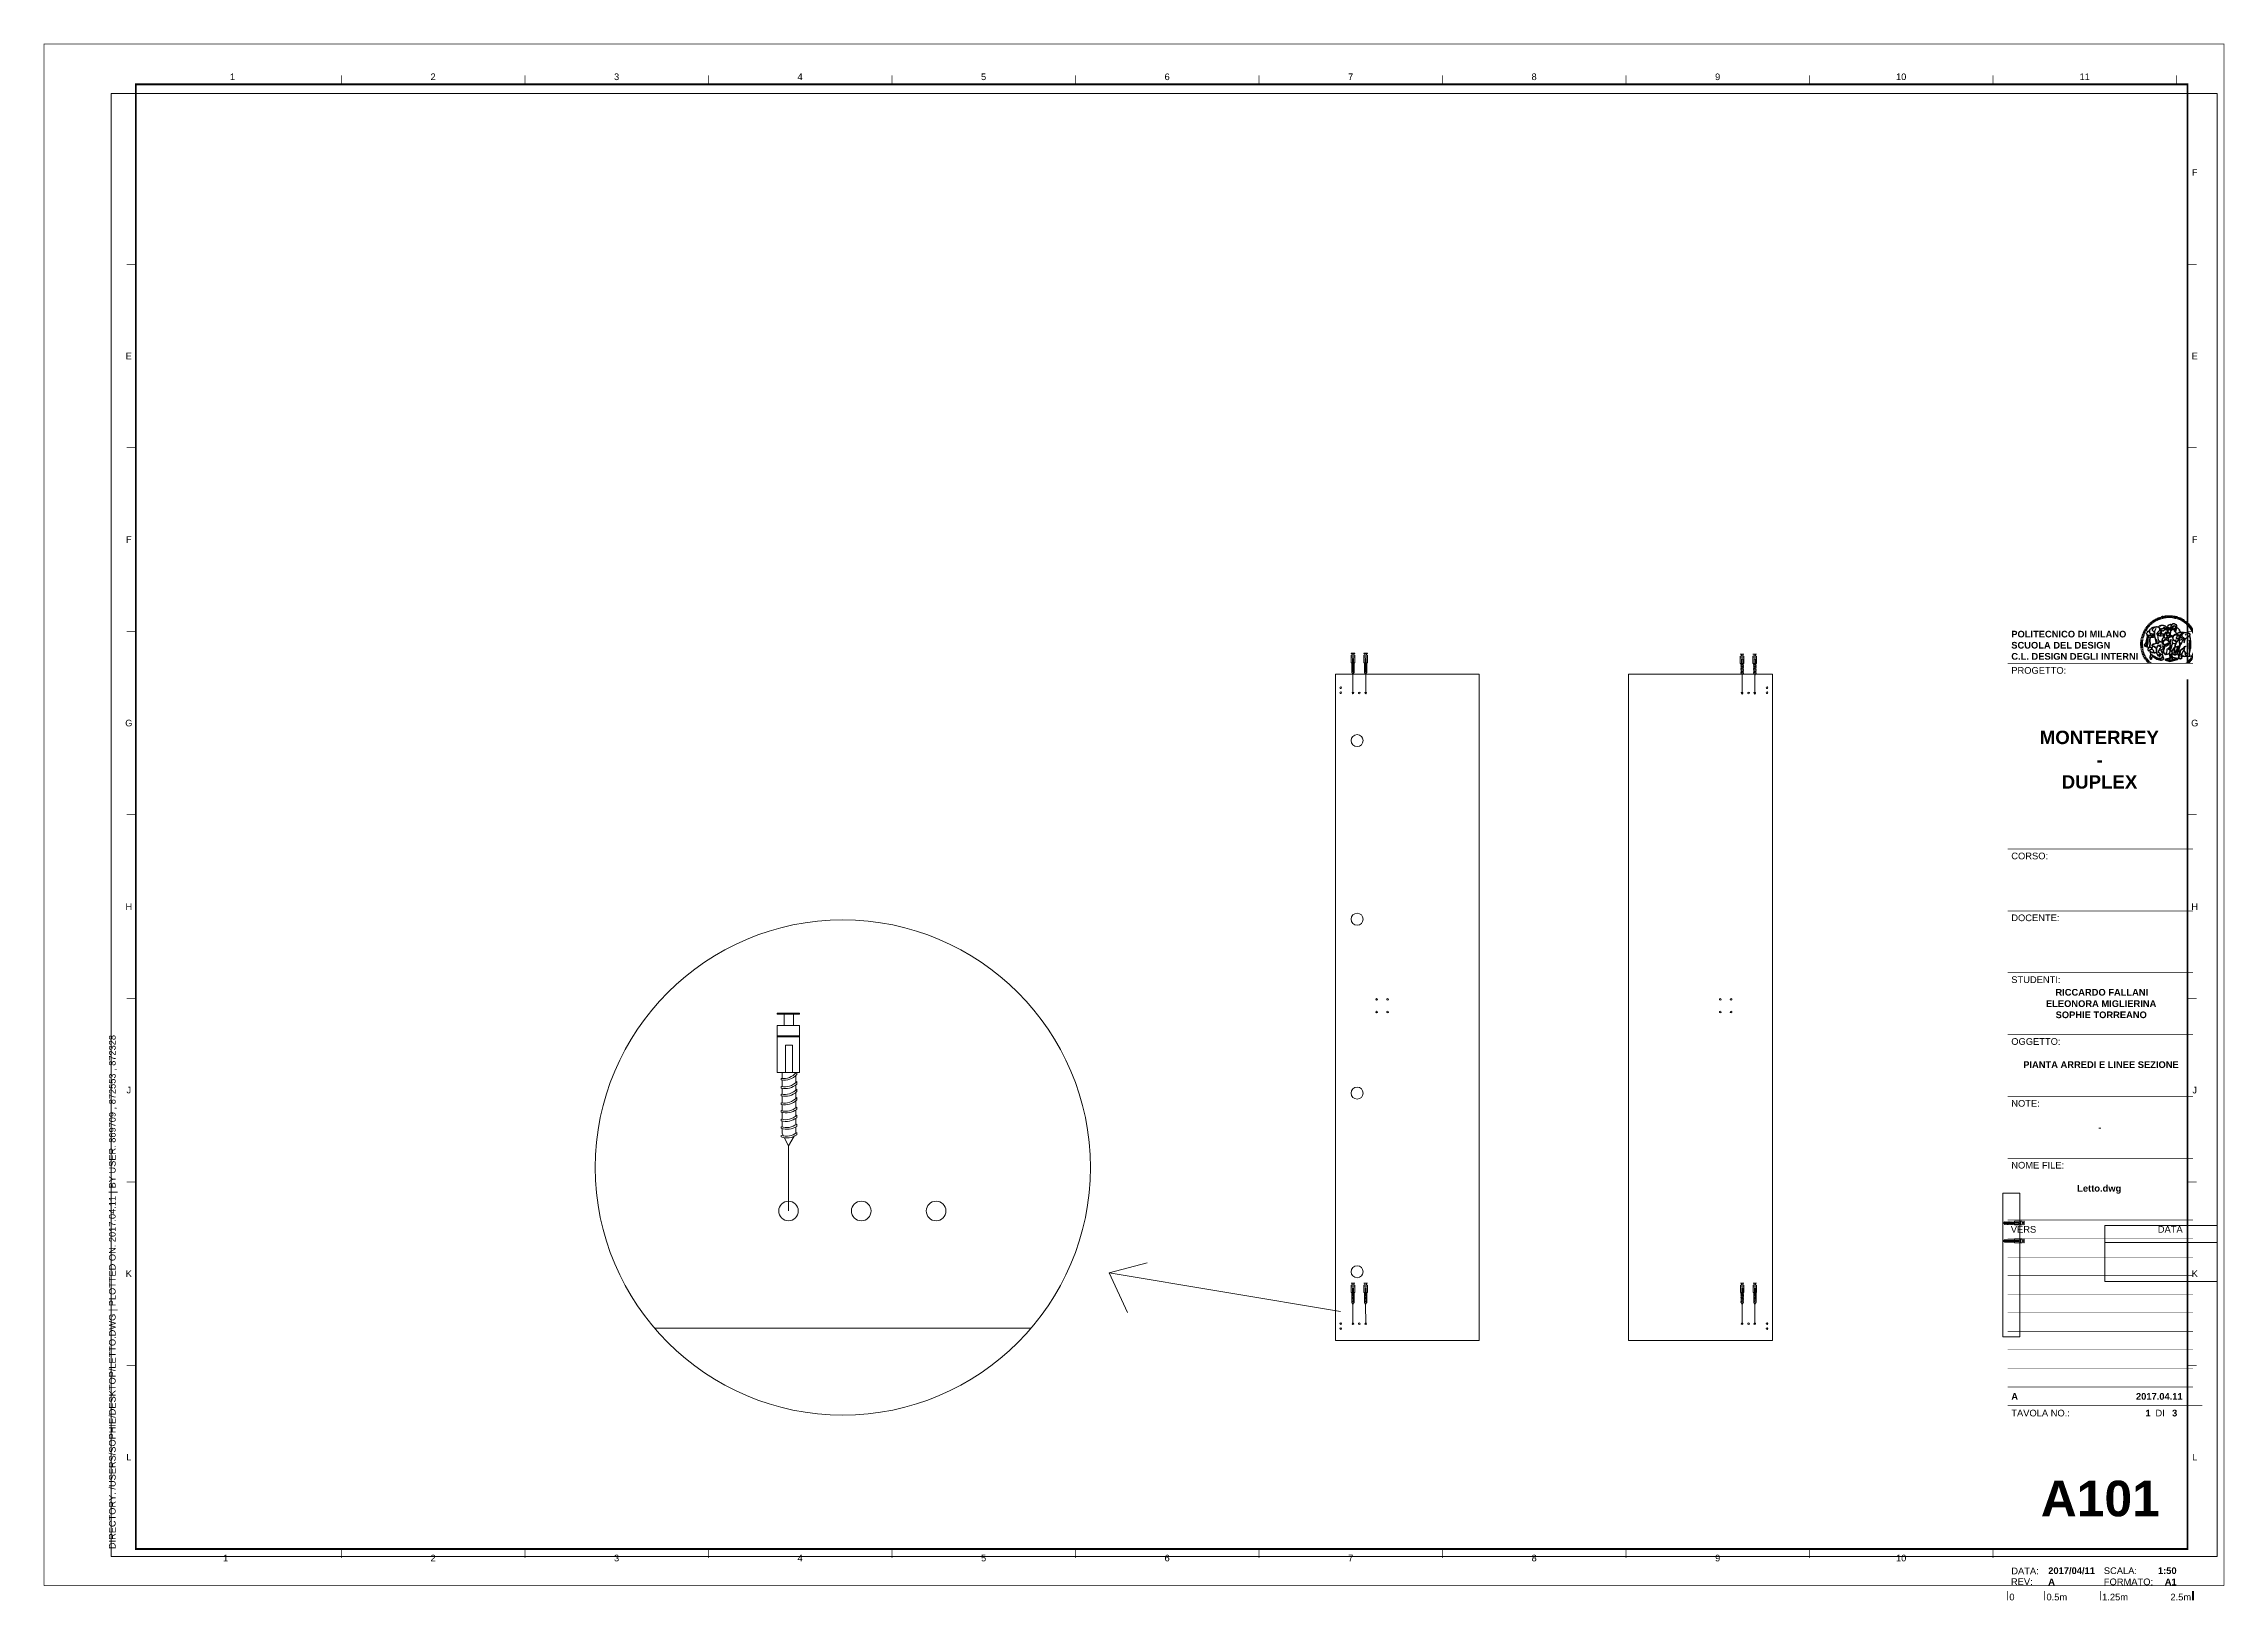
# Paper-space layout 'Layout2' of a CAD drawing. Header units: inches. Extents: x -0.2 to 11.3, y -0.1 to 8.1.
# The model-space entities are those that its viewports show. They can reach past a viewport. Long polylines and large blocks are cut down to what shows.
import ezdxf
from ezdxf.enums import TextEntityAlignment as Align

# ---------------------------------------------------------------- set-up
doc = ezdxf.new("R2010")
doc.units = ezdxf.units.IN
doc.header["$MEASUREMENT"] = 0
doc.set_wipeout_variables(frame=1)
doc.linetypes.add('HIDDEN', pattern=[0.375, 0.25, -0.125])
doc.layers.add('Arredi', color=3, linetype='Continuous', lineweight=15)
doc.layers.add('Tratteggi', color=3, linetype='HIDDEN', lineweight=15)
doc.layers.add('G-ANNO-TTLB', color=3, linetype='Continuous')
doc.styles.add('ARIAL', font='Arial.ttf')
doc.styles.add('ARIAL-BOLD', font='Arial Bold.ttf')
doc.styles.add('E-ARIAL', font='Arial.ttf')

# ---------------------------------------------------------------- blocks, each defined once
blk = doc.blocks.new('A1_GRID_LAYOUT')
at = {"layer": '', "const_width": 0.18}
for points in [[(594, 0), (594, 420), (0, 420), (0, 0)], [(594, 0), (0, 0)]]:
    blk.add_lwpolyline(points, dxfattribs=at)
at = {"layer": 'G-ANNO-TTLB', "const_width": 0.18, "flags": 128}
for points in [[(81, 411.5), (81, 409)], [(131, 411.5), (131, 409)], [(181, 411.5), (181, 409)], [(231, 411.5), (231, 409)], [(281, 411.5), (281, 409)], [(331, 411.5), (331, 409)], [(381, 411.5), (381, 409)], [(431, 411.5), (431, 409)], [(481, 411.5), (481, 409)], [(531, 411.5), (531, 409)], [(581, 411.5), (581, 409)], [(0, 368.5), (0, 366)], [(25, 360), (22.5, 360)], [(586.5, 360), (584, 360)], [(25, 310), (22.5, 310)], [(586.5, 310), (584, 310)], [(25, 260), (22.5, 260)], [(586.5, 260), (584, 260)], [(25, 210), (22.5, 210)], [(586.5, 210), (584, 210)], [(25, 160), (22.5, 160)], [(586.5, 160), (584, 160)], [(25, 110), (22.5, 110)], [(586.5, 110), (584, 110)], [(586.5, 110), (584, 110)], [(25, 60), (22.5, 60)], [(586.5, 60), (584, 60)], [(586.5, 60), (584, 60)], [(81, 10), (81, 7.5)], [(131, 10), (131, 7.5)], [(181, 10), (181, 7.5)], [(231, 10), (231, 7.5)], [(281, 10), (281, 7.5)], [(331, 10), (331, 7.5)], [(381, 10), (381, 7.5)], [(431, 10), (431, 7.5)], [(481, 10), (481, 7.5)], [(531, 10), (531, 7.5)]]:
    blk.add_lwpolyline(points, dxfattribs=at)
at = {"layer": 'G-ANNO-TTLB', "const_width": 0.5, "flags": 128}
blk.add_lwpolyline([(25, 409), (25, 10), (584, 10), (584, 409)], close=True, dxfattribs=at)
at = {"layer": '', "style": 'ARIAL'}
for s, p in [('1', (51.35, 411.07)), ('2', (106, 411.07)), ('3', (156, 411.07)), ('4', (206, 411.07)), ('5', (256, 411.07)), ('6', (306, 411.07)), ('7', (356, 411.07)), ('8', (406, 411.07)), ('9', (456, 411.07)), ('10', (506, 411.07)), ('11', (556, 411.07)), ('F', (585.98, 385)), ('E', (23.09, 335)), ('E', (585.98, 335)), ('F', (23.09, 285)), ('F', (585.98, 285)), ('G', (23.09, 235)), ('G', (585.98, 235)), ('H', (23.09, 185)), ('H', (585.98, 185)), ('J', (23.09, 135)), ('J', (585.98, 135)), ('K', (23.09, 85)), ('K', (585.98, 85)), ('L', (23.09, 35)), ('L', (585.98, 35)), ('1', (49.49, 7.51)), ('2', (106, 7.51)), ('3', (156, 7.51)), ('4', (206, 7.51)), ('5', (256, 7.51)), ('6', (306, 7.51)), ('7', (356, 7.51)), ('8', (406, 7.51)), ('9', (456, 7.51)), ('10', (506, 7.51))]:
    blk.add_text(s, height=1.8, dxfattribs=at).set_placement(p, align=Align.MIDDLE_CENTER)
at = {"layer": '', "insert": (17.7, 9.95), "char_height": 1.8, "attachment_point": 1, "rotation": 90, "style": 'ARIAL'}
blk.add_mtext_dynamic_manual_height_columns('DIRECTORY: /USERS/SOPHIE/DESKTOP/LETTO.DWG | PLOTTED ON: 2017.04.11 | BY USER: 869709 , 872553 , 872328 ', width=412.209, gutter_width=9, heights=[0], dxfattribs=at)
blk = doc.blocks.new('logoPolimi')
for p, q in [((-1.49, 1.84), (-1.36, 1.68)), ((-1.41, 1.91), (-1.28, 1.74)), ((-1.32, 1.97), (-1.2, 1.8)), ((-1.22, 2.03), (-1.11, 1.85)), ((-1.13, 2.09), (-1.03, 1.9)), ((-1.03, 2.14), (-0.94, 1.95)), ((-0.93, 2.18), (-0.84, 1.99)), ((-0.83, 2.22), (-0.75, 2.03)), ((-0.72, 2.26), (-0.66, 2.06)), ((-0.61, 2.29), (-0.56, 2.09)), ((-0.51, 2.32), (-0.46, 2.11)), ((-0.4, 2.34), (-0.36, 2.13)), ((-0.29, 2.35), (-0.26, 2.14)), ((-0.18, 2.36), (-0.16, 2.15)), ((-0.07, 2.37), (-0.06, 2.16)), ((0.04, 2.37), (0.04, 2.16)), ((0.15, 2.36), (0.14, 2.16)), ((0.26, 2.36), (0.24, 2.15)), ((0.37, 2.34), (0.34, 2.13)), ((0.48, 2.32), (0.44, 2.12)), ((0.59, 2.3), (0.54, 2.09)), ((0.69, 2.27), (0.63, 2.07)), ((0.8, 2.23), (0.73, 2.03)), ((0.9, 2.19), (0.82, 2)), ((1, 2.15), (0.91, 1.96)), ((1.1, 2.1), (1, 1.91)), ((1.2, 2.04), (1.09, 1.86)), ((1.29, 1.99), (1.18, 1.81)), ((1.38, 1.92), (1.26, 1.75)), ((1.47, 1.86), (1.34, 1.69)), ((-2.37, 0.12), (-2.16, 0.11)), ((-2.37, 0.01), (-2.16, 0.01)), ((-2.36, 0.23), (-2.15, 0.21)), ((-2.35, 0.34), (-2.14, 0.31)), ((-2.33, 0.45), (-2.12, 0.41)), ((-2.3, 0.55), (-2.1, 0.51)), ((-2.28, 0.66), (-2.07, 0.6)), ((-2.24, 0.77), (-2.04, 0.7)), ((-2.2, 0.87), (-2.01, 0.79)), ((-2.16, 0.97), (-1.97, 0.89)), ((-2.11, 1.07), (-1.93, 0.98)), ((-2.06, 1.17), (-1.88, 1.07)), ((-2.01, 1.26), (-1.83, 1.15)), ((-1.94, 1.36), (-1.77, 1.24)), ((-1.88, 1.45), (-1.71, 1.32)), ((-1.84, 0.03), (-1.82, 0.35)), ((-1.81, 1.53), (-1.65, 1.4)), ((-1.74, 1.61), (-1.58, 1.47)), ((-1.73, 0.59), (-1.73, 0.59)), ((-1.73, 0.59), (-1.73, 0.59)), ((-1.66, 1.69), (-1.51, 1.54)), ((-1.65, 0.57), (-1.65, 0.57)), ((-1.59, 1.12), (-1.59, 1.12)), ((-1.58, 1.77), (-1.44, 1.61)), ((-1.51, 0.55), (-1.51, 0.55)), ((-1.51, 0.55), (-1.51, 0.55)), ((-1.31, 0.79), (-1.21, 0.75)), ((-1.21, 0.75), (-1.31, 0.79)), ((-1.21, 0.75), (-1.31, 0.79)), ((-1.21, 0.75), (-1.21, 0.75)), ((-1.21, 0.75), (-1.21, 0.75)), ((-1.19, 0.76), (-1.19, 0.76)), ((-1.19, 0.76), (-1.19, 0.76)), ((-1.17, 0.99), (-1.18, 0.99)), ((-1.18, 0.99), (-1.17, 0.99)), ((-1.16, 0.57), (-1.16, 0.57)), ((-1.16, 0.57), (-1.16, 0.57)), ((-1.1, 0.01), (-0.99, 0.06)), ((-0.99, 0.06), (-1.1, 0.01)), ((-0.99, 0.06), (-1.1, 0.01)), ((-0.99, 0.06), (-0.99, 0.06)), ((-0.99, 0.06), (-0.99, 0.06)), ((-0.97, 0.79), (-0.98, 0.79)), ((-0.89, 0.84), (-0.97, 0.79)), ((-0.97, 0.79), (-0.89, 0.84)), ((-0.96, 1.41), (-0.96, 1.41)), ((-0.96, 1.41), (-0.96, 1.41)), ((-0.89, 0.84), (-0.82, 0.87)), ((-0.82, 0.87), (-0.89, 0.84)), ((-0.89, 0.84), (-0.82, 0.87)), ((-0.88, 0.83), (-0.89, 0.84)), ((-0.85, 1.39), (-0.85, 1.39)), ((-0.85, 1.39), (-0.85, 1.39)), ((-0.84, 0.14), (-0.84, 0.14)), ((-0.77, 1.08), (-0.78, 1.08)), ((-0.78, 1.08), (-0.77, 1.08)), ((-0.61, 1.12), (-0.77, 1.08)), ((-0.77, 1.08), (-0.61, 1.12)), ((-0.77, 1.08), (-0.61, 1.12)), ((-0.75, 1.3), (-0.76, 1.29)), ((-0.76, 1.29), (-0.75, 1.3)), ((-0.65, 0.99), (-0.7, 0.96)), ((-0.69, 0.18), (-0.68, 0.18)), ((-0.66, 0.93), (-0.66, 0.93)), ((-0.66, 0.93), (-0.64, 0.93)), ((-0.66, 0.93), (-0.66, 0.93)), ((-0.66, 0.93), (-0.66, 0.93)), ((-0.63, 1.01), (-0.63, 1.01)), ((-0.63, 1.01), (-0.62, 1.01)), ((-0.63, 0.66), (-0.63, 0.66)), ((-0.6, 1.12), (-0.61, 1.12)), ((-0.61, 1.12), (-0.6, 1.12)), ((-0.61, 1.12), (-0.6, 1.12)), ((-0.61, 0.86), (-0.57, 0.85)), ((-0.57, 0.85), (-0.61, 0.86)), ((-0.61, 0.86), (-0.57, 0.85)), ((-0.53, 1.08), (-0.6, 1.12)), ((-0.6, 1.12), (-0.6, 1.11)), ((-0.6, 1.12), (-0.53, 1.08)), ((-0.57, 0.8), (-0.59, 0.8)), ((-0.57, 0.85), (-0.53, 0.84)), ((-0.57, 0.85), (-0.57, 0.85)), ((-0.57, 0.85), (-0.57, 0.85)), ((-0.57, 0.85), (-0.53, 0.84)), ((-0.56, 0.29), (-0.49, 0.48)), ((-0.56, 0.14), (-0.56, 0.29)), ((-0.5, 0.11), (-0.56, 0.14)), ((-0.53, 0.84), (-0.51, 0.84)), ((-0.53, 0.84), (-0.51, 0.84)), ((-0.53, 0.84), (-0.53, 0.84)), ((-0.51, 0.11), (-0.51, 0.11)), ((-0.51, 0.11), (-0.51, 0.11)), ((-0.34, 0.33), (-0.5, 0.11)), ((-0.49, 0.48), (-0.41, 0.55)), ((-0.42, 0.8), (-0.47, 0.79)), ((-0.42, 0.8), (-0.47, 0.79)), ((-0.47, 0.79), (-0.45, 0.76)), ((-0.47, 0.79), (-0.45, 0.76)), ((-0.45, 1.14), (-0.42, 1.11)), ((-0.42, 1.26), (-0.36, 1.22)), ((-0.41, 0.55), (-0.34, 0.49)), ((-0.4, 1.37), (-0.38, 1.38)), ((-0.39, 1.37), (-0.4, 1.37)), ((-0.35, 1.33), (-0.4, 1.37)), ((-0.39, 1.24), (-0.4, 1.23)), ((-0.38, 1.14), (-0.38, 1.14)), ((-0.34, 0.49), (-0.09, 0.48)), ((-0.16, 0.32), (-0.34, 0.33)), ((-0.14, 0.32), (-0.31, 0.34)), ((-0.28, 1.3), (-0.29, 1.3)), ((-0.28, 1.3), (-0.28, 1.3)), ((-0.16, 1.24), (-0.16, 1.25)), ((-0.16, 1.25), (-0.16, 1.25)), ((-0.16, 0.49), (-0.14, 0.64)), ((-0.06, 0.27), (-0.16, 0.32)), ((-0.1, 0.88), (-0.09, 0.87)), ((-0.08, 1.37), (-0.08, 1.38)), ((-0.08, 1.23), (-0.05, 1.21)), ((-0.05, 1.21), (-0.08, 1.23)), ((-0.08, 1.23), (-0.05, 1.21)), ((-0.03, 0.26), (-0.06, 0.27)), ((-0.05, 1.21), (-0.04, 1.21)), ((-0.04, 1.21), (-0.05, 1.21)), ((-0.04, 1.21), (-0.04, 1.21)), ((-0.04, 1.21), (-0.04, 1.21)), ((-0.04, 0.48), (-0.03, 0.26)), ((0.03, 1.15), (0.03, 1.15)), ((0.03, 0.66), (0.03, 0.67)), ((0.07, 0.58), (0.07, 0.57)), ((0.1, 1.18), (0.1, 1.18)), ((0.1, 0.84), (0.1, 0.84)), ((0.13, 1.32), (0.17, 1.19)), ((0.14, 0.71), (0.34, 0.65)), ((0.31, 0.56), (0.17, 0.63)), ((0.27, 1.61), (0.27, 1.61)), ((0.27, 1.61), (0.27, 1.61)), ((0.27, 1.61), (0.27, 1.61)), ((0.29, 1.29), (0.29, 1.29)), ((0.29, 1.29), (0.29, 1.29)), ((0.29, 1.29), (0.29, 1.29)), ((0.29, 1.29), (0.29, 1.29)), ((0.33, 0.49), (0.34, 0.49)), ((0.33, 0.03), (0.35, 0.03)), ((0.33, 0.03), (0.35, 0.03)), ((0.34, 0.65), (0.34, 0.64)), ((0.35, 0.03), (0.57, 0.06)), ((0.35, 0.03), (0.57, 0.06)), ((0.35, 0.03), (0.35, 0.03)), ((0.35, 0.03), (0.35, 0.03)), ((0.38, 1.36), (0.37, 1.35)), ((0.38, 0.34), (0.37, 0.34)), ((0.38, 0.34), (0.38, 0.34)), ((0.43, 0.67), (0.39, 0.64)), ((0.49, 1.05), (0.51, 1.13)), ((0.51, 1.13), (0.49, 1.05)), ((0.49, 1.05), (0.51, 1.13)), ((0.51, 1.31), (0.5, 1.29)), ((0.51, 1.13), (0.52, 1.23)), ((0.52, 1.23), (0.51, 1.23)), ((0.51, 1.23), (0.52, 1.23)), ((0.52, 1.23), (0.51, 1.13)), ((0.51, 1.13), (0.52, 1.23)), ((0.52, 1.24), (0.6, 1.37)), ((0.52, 1.23), (0.6, 1.36)), ((0.6, 1.36), (0.52, 1.23)), ((0.52, 1.23), (0.52, 1.23)), ((0.52, 1.23), (0.52, 1.24)), ((0.52, 1.23), (0.52, 1.23)), ((0.55, 1.07), (0.53, 1.06)), ((0.53, 1.04), (0.53, 1.06)), ((0.53, 1.05), (0.53, 1.04)), ((0.54, 0.3), (0.63, 0.32)), ((0.54, -0.08), (0.61, 0.06)), ((0.61, 0.06), (0.54, -0.08)), ((0.54, -0.08), (0.61, 0.06)), ((0.56, 0.19), (0.59, 0.21)), ((0.57, 1.07), (0.57, 1.07)), ((0.57, 1.07), (0.57, 1.07)), ((0.57, 1.07), (0.57, 1.07)), ((0.57, 1.07), (0.57, 1.07)), ((0.57, 1.07), (0.57, 1.07)), ((0.57, 1.07), (0.57, 1.07)), ((0.57, 1.07), (0.57, 1.07)), ((0.58, 0.3), (0.59, 0.29)), ((0.59, 0.78), (0.59, 0.79)), ((0.59, 0.79), (0.59, 0.79)), ((0.59, 0.79), (0.59, 0.79)), ((0.59, 0.79), (0.59, 0.78)), ((0.61, 0.06), (0.6, 0.07)), ((0.6, 0.07), (0.61, 0.06)), ((0.61, 0.06), (0.61, 0.07)), ((0.62, 0.21), (0.65, 0.22)), ((0.64, 1.37), (0.65, 1.37)), ((0.69, 0.86), (0.68, 0.86)), ((0.68, 0.86), (0.69, 0.86)), ((0.68, 0.76), (0.68, 0.76)), ((0.76, 0.26), (0.76, 0.26)), ((0.82, 0.35), (0.84, 0.36)), ((0.82, 0.35), (0.82, 0.35)), ((0.84, 0.36), (0.84, 0.37)), ((0.85, 0.34), (1.05, 0.35)), ((0.93, 1.05), (0.93, 1.05)), ((0.93, 1.05), (0.93, 1.05)), ((0.93, 1.05), (0.93, 1.04)), ((0.93, 1.05), (0.93, 1.05)), ((0.97, 0.66), (0.96, 0.66)), ((1.01, 0.97), (0.98, 0.96)), ((1.17, 0.96), (1.17, 0.95)), ((1.17, 0.95), (1.17, 0.95)), ((1.34, 0.37), (1.26, 0.04)), ((1.27, 0.37), (1.27, 0.38)), ((1.28, 0.95), (1.28, 0.95)), ((1.37, 0.73), (1.46, 0.81)), ((1.41, 0.4), (1.41, 0.41)), ((1.56, 1.79), (1.42, 1.63)), ((1.64, 1.71), (1.49, 1.56)), ((1.49, 0.9), (1.57, 0.92)), ((1.72, 1.63), (1.56, 1.49)), ((1.67, 0.6), (1.57, 0.53)), ((1.79, 1.55), (1.63, 1.41)), ((1.86, 1.47), (1.7, 1.34)), ((1.93, 1.38), (1.76, 1.26)), ((1.99, 1.29), (1.81, 1.17)), ((2.05, 1.19), (1.87, 1.09)), ((2.1, 1.1), (1.92, 1)), ((2.15, 1), (1.96, 0.91)), ((2.19, 0.9), (2, 0.82)), ((2.23, 0.79), (2.04, 0.72)), ((2.27, 0.69), (2.07, 0.63)), ((2.3, 0.58), (2.09, 0.53)), ((2.32, 0.47), (2.12, 0.43)), ((2.34, 0.37), (2.13, 0.33)), ((2.36, 0.26), (2.15, 0.23)), ((2.37, 0.15), (2.16, 0.13)), ((2.37, 0.04), (2.16, 0.03)), ((-2.37, -0.1), (-2.16, -0.09)), ((-2.36, -0.21), (-2.15, -0.19)), ((-2.35, -0.32), (-2.14, -0.29)), ((-2.33, -0.43), (-2.12, -0.39)), ((-2.31, -0.54), (-2.1, -0.49)), ((-2.28, -0.65), (-2.08, -0.59)), ((-2.25, -0.75), (-2.05, -0.69)), ((-2.21, -0.86), (-2.02, -0.78)), ((-2.17, -0.96), (-1.98, -0.87)), ((-2.12, -1.06), (-1.93, -0.96)), ((-2.07, -1.16), (-1.89, -1.05)), ((-2.04, -0.15), (-1.97, -0.2)), ((-2.01, -1.25), (-1.84, -1.14)), ((-1.95, -1.34), (-1.78, -1.22)), ((-1.89, -1.43), (-1.72, -1.31)), ((-1.82, -1.52), (-1.66, -1.38)), ((-1.75, -1.6), (-1.59, -1.46)), ((-1.67, -1.68), (-1.52, -1.53)), ((-1.58, -0.12), (-1.6, -0.18)), ((-1.6, -0.18), (-1.58, -0.28)), ((-1.57, -0.54), (-1.59, -0.54)), ((-1.59, -0.54), (-1.59, -0.54)), ((-1.59, -1.76), (-1.45, -1.6)), ((-1.56, -0.32), (-1.56, -0.31)), ((-1.56, -0.31), (-1.56, -0.31)), ((-1.53, -0.65), (-1.53, -0.65)), ((-1.53, -0.65), (-1.53, -0.65)), ((-1.51, -1.83), (-1.37, -1.67)), ((-1.48, -0.86), (-1.48, -0.85)), ((-1.42, -0.37), (-1.42, -0.37)), ((-1.42, -1.9), (-1.29, -1.73)), ((-1.38, -0.46), (-1.38, -0.46)), ((-1.33, -1.96), (-1.21, -1.79)), ((-1.31, -0.24), (-1.31, -0.23)), ((-1.31, -0.23), (-1.31, -0.24)), ((-1.23, -0.19), (-1.23, -0.19)), ((-1.23, -0.19), (-1.23, -0.19)), ((-1.23, -0.19), (-1.23, -0.19)), ((-1.23, -0.19), (-1.23, -0.19)), ((-1.01, -0.39), (-1.02, -0.39)), ((-1.02, -0.39), (-1.01, -0.39)), ((-1.02, -0.7), (-1.02, -0.7)), ((-1.02, -0.7), (-1.02, -0.7)), ((-1.02, -0.7), (-1.02, -0.7)), ((-0.79, -0.51), (-0.83, -0.58)), ((-0.83, -0.58), (-0.79, -0.51)), ((-0.83, -0.58), (-0.79, -0.51)), ((-0.78, -1.05), (-0.83, -0.94)), ((-0.83, -0.94), (-0.78, -1.05)), ((-0.83, -0.94), (-0.83, -0.94)), ((-0.83, -0.94), (-0.78, -1.05)), ((-0.82, -1.23), (-0.82, -1.23)), ((-0.82, -1.23), (-0.77, -1.23)), ((-0.77, -1.23), (-0.82, -1.23)), ((-0.82, -1.23), (-0.82, -1.23)), ((-0.77, -1.23), (-0.82, -1.23)), ((-0.75, -0.96), (-0.8, -0.89)), ((-0.8, -0.89), (-0.79, -0.92)), ((-0.79, -0.92), (-0.8, -0.89)), ((-0.8, -0.89), (-0.75, -0.96)), ((-0.79, -0.92), (-0.8, -0.89)), ((-0.8, -0.89), (-0.8, -0.89)), ((-0.8, -0.89), (-0.75, -0.96)), ((-0.79, -0.92), (-0.78, -0.95)), ((-0.78, -0.95), (-0.79, -0.92)), ((-0.78, -0.95), (-0.79, -0.92)), ((-0.77, -0.49), (-0.78, -0.48)), ((-0.78, -0.48), (-0.77, -0.49)), ((-0.78, -0.95), (-0.76, -1)), ((-0.76, -1), (-0.78, -0.95)), ((-0.76, -1), (-0.78, -0.95)), ((-0.71, -0.89), (-0.75, -0.87)), ((-0.75, -0.87), (-0.71, -0.89)), ((-0.75, -0.87), (-0.71, -0.89)), ((-0.72, -1.01), (-0.75, -0.96)), ((-0.75, -0.96), (-0.72, -1.01)), ((-0.75, -0.96), (-0.72, -1.01)), ((-0.64, -0.93), (-0.71, -0.89)), ((-0.71, -0.89), (-0.64, -0.93)), ((-0.71, -0.89), (-0.64, -0.93)), ((-0.66, -0.53), (-0.66, -0.53)), ((-0.66, -0.53), (-0.66, -0.53)), ((-0.66, -0.53), (-0.66, -0.53)), ((-0.39, -0.81), (-0.51, -0.69)), ((-0.51, -1.04), (-0.5, -1.04)), ((-0.48, -0.42), (-0.48, -0.42)), ((-0.48, -0.42), (-0.48, -0.42)), ((-0.48, -0.42), (-0.48, -0.42)), ((-0.41, -0.51), (-0.41, -0.51)), ((-0.38, -0.05), (-0.39, -0.12)), ((-0.39, -0.12), (-0.37, -0.1)), ((-0.35, -0.14), (-0.37, -0.08)), ((-0.37, -0.09), (-0.37, -0.09)), ((-0.33, -0.12), (-0.35, -0.14)), ((-0.32, -0.14), (-0.35, -0.14)), ((-0.35, -0.18), (-0.34, -0.22)), ((-0.34, -0.08), (-0.29, -0.16)), ((-0.34, -0.22), (-0.34, -0.22)), ((-0.27, -0.17), (-0.32, -0.14)), ((-0.25, -0.91), (-0.26, -0.9)), ((-0.26, -1.29), (0.1, -1.2)), ((0.1, -1.2), (-0.26, -1.29)), ((0.08, -1.4), (-0.26, -1.29)), ((-0.26, -1.29), (0.08, -1.4)), ((-0.26, -1.38), (-0.26, -1.29)), ((-0.26, -1.29), (-0.26, -1.29)), ((-0.26, -1.29), (-0.26, -1.38)), ((-0.26, -1.29), (0.08, -1.4)), ((-0.26, -1.29), (-0.26, -1.29)), ((0.08, -1.49), (-0.26, -1.38)), ((-0.26, -1.38), (0.09, -1.49)), ((-0.14, -0.15), (-0.16, -0.13)), ((-0.11, -0.04), (-0.12, -0.05)), ((-0.04, -0.41), (-0.01, -0.44)), ((-0.01, -0.44), (-0.04, -0.41)), ((-0.04, -0.41), (-0.01, -0.44)), ((0.07, -0.84), (0.07, -0.84)), ((0.07, -0.84), (0.07, -0.84)), ((0.1, -1.2), (0.08, -1.32)), ((0.08, -1.32), (0.13, -1.2)), ((0.08, -1.4), (0.72, -1.22)), ((0.72, -1.22), (0.08, -1.4)), ((0.08, -1.4), (0.72, -1.22)), ((0.72, -1.31), (0.08, -1.49)), ((0.08, -1.44), (0.08, -1.4)), ((0.08, -1.4), (0.08, -1.44)), ((0.08, -1.4), (0.08, -1.49)), ((0.08, -1.49), (0.08, -1.44)), ((0.08, -1.44), (0.08, -1.44)), ((0.08, -1.44), (0.08, -1.45)), ((0.08, -1.45), (0.08, -1.46)), ((0.08, -1.46), (0.08, -1.49)), ((0.1, -1.01), (0.09, -0.86)), ((0.1, -1.01), (0.09, -0.86)), ((0.09, -1.49), (0.72, -1.31)), ((0.1, -1.2), (0.12, -1.04)), ((0.12, -1.04), (0.1, -1.2)), ((0.13, -1.2), (0.1, -1.2)), ((0.1, -1.2), (0.13, -1.2)), ((0.13, -1.2), (0.1, -1.2)), ((0.1, -1.2), (0.1, -1.2)), ((0.11, -0.44), (0.11, -0.44)), ((0.11, -0.44), (0.11, -0.44)), ((0.12, -0.21), (0.12, -0.21)), ((0.12, -0.21), (0.12, -0.21)), ((0.12, -0.21), (0.12, -0.21)), ((0.12, -0.21), (0.12, -0.21)), ((0.12, -0.21), (0.12, -0.21)), ((0.12, -0.21), (0.12, -0.21)), ((0.12, -0.21), (0.12, -0.21)), ((0.12, -0.21), (0.12, -0.21)), ((0.12, -0.21), (0.12, -0.21)), ((0.12, -0.21), (0.12, -0.21)), ((0.12, -0.21), (0.12, -0.21)), ((0.12, -0.21), (0.12, -0.21)), ((0.12, -0.21), (0.12, -0.21)), ((0.12, -0.56), (0.14, -0.53)), ((0.14, -0.53), (0.12, -0.56)), ((0.12, -0.56), (0.14, -0.53)), ((0.12, -1.04), (0.12, -1.04)), ((0.12, -1.04), (0.12, -1.04)), ((0.12, -1.04), (0.12, -1.04)), ((0.21, -0.99), (0.13, -1.2)), ((0.13, -1.2), (0.21, -0.99)), ((0.36, -1.14), (0.13, -1.2)), ((0.13, -1.2), (0.26, -1.17)), ((0.14, -0.53), (0.16, -0.49)), ((0.16, -0.49), (0.14, -0.53)), ((0.14, -0.53), (0.16, -0.49)), ((0.16, -0.49), (0.16, -0.49)), ((0.16, -0.49), (0.16, -0.49)), ((0.28, -1.19), (0.21, -0.99)), ((0.21, -0.99), (0.31, -1.27)), ((0.24, -0.17), (0.24, -0.16)), ((0.24, -0.16), (0.24, -0.17)), ((0.25, -0.84), (0.25, -0.88)), ((0.25, -0.88), (0.25, -0.84)), ((0.25, -0.88), (0.25, -0.84)), ((0.25, -0.88), (0.29, -1.17)), ((0.26, -0.88), (0.25, -0.88)), ((0.31, -1.27), (0.25, -0.88)), ((0.26, -1.17), (0.28, -1.16)), ((0.28, -1.16), (0.36, -1.14)), ((0.29, -1.17), (0.28, -1.19)), ((0.36, -1.14), (0.72, -1.22)), ((0.72, -1.22), (0.36, -1.14)), ((0.49, -0.31), (0.49, -0.31)), ((0.49, -0.31), (0.49, -0.31)), ((0.5, -0.27), (0.5, -0.27)), ((0.51, -0.27), (0.51, -0.27)), ((0.72, -0.81), (0.75, -0.89)), ((0.72, -1.22), (0.72, -1.31)), ((0.72, -1.31), (0.72, -1.22)), ((0.74, -0.23), (0.74, -0.23)), ((0.74, -0.23), (0.75, -0.24)), ((0.75, -0.23), (0.75, -0.23)), ((0.86, -0.25), (0.82, -0.34)), ((0.87, -0.22), (0.86, -0.23)), ((0.87, -0.22), (0.86, -0.25)), ((0.96, -0.58), (0.96, -0.57)), ((1.05, -1.05), (1.04, -1.05)), ((1.37, -1.93), (1.25, -1.76)), ((1.31, -0.27), (1.3, -0.26)), ((1.3, -0.26), (1.3, -0.26)), ((1.3, -0.26), (1.3, -0.26)), ((1.3, -0.26), (1.31, -0.27)), ((1.3, -0.26), (1.3, -0.26)), ((1.46, -1.87), (1.33, -1.7)), ((1.54, -1.8), (1.41, -1.64)), ((1.63, -1.72), (1.48, -1.57)), ((1.71, -1.65), (1.55, -1.5)), ((1.78, -1.57), (1.62, -1.43)), ((1.85, -1.48), (1.69, -1.35)), ((1.92, -1.39), (1.75, -1.27)), ((1.98, -1.3), (1.81, -1.19)), ((2.04, -1.21), (1.86, -1.1)), ((2.09, -1.11), (1.91, -1.01)), ((2.14, -1.01), (1.95, -0.92)), ((2.19, -0.91), (1.99, -0.83)), ((2.23, -0.81), (2.03, -0.74)), ((2.26, -0.7), (2.06, -0.64)), ((2.29, -0.6), (2.09, -0.55)), ((2.32, -0.49), (2.11, -0.45)), ((2.34, -0.38), (2.13, -0.35)), ((2.35, -0.27), (2.15, -0.25)), ((2.37, -0.08), (2.16, -0.07)), ((2.36, -0.16), (2.16, -0.15)), ((-1.24, -2.02), (-1.13, -1.84)), ((-1.14, -2.08), (-1.04, -1.89)), ((-1.04, -2.13), (-0.95, -1.94)), ((-0.94, -2.18), (-0.86, -1.98)), ((-0.84, -2.22), (-0.77, -2.02)), ((-0.74, -2.25), (-0.67, -2.05)), ((-0.63, -2.29), (-0.57, -2.08)), ((-0.52, -2.31), (-0.48, -2.11)), ((-0.42, -2.33), (-0.38, -2.13)), ((-0.31, -2.35), (-0.28, -2.14)), ((-0.2, -2.36), (-0.18, -2.15)), ((-0.09, -2.37), (-0.08, -2.16)), ((0.03, -2.37), (0.02, -2.16)), ((0.14, -2.37), (0.12, -2.16)), ((0.25, -2.36), (0.22, -2.15)), ((0.35, -2.34), (0.32, -2.14)), ((0.46, -2.32), (0.42, -2.12)), ((0.57, -2.3), (0.52, -2.1)), ((0.68, -2.27), (0.62, -2.07)), ((0.78, -2.24), (0.71, -2.04)), ((0.89, -2.2), (0.81, -2)), ((0.99, -2.15), (0.9, -1.96)), ((1.09, -2.11), (0.99, -1.92)), ((1.19, -2.05), (1.08, -1.87)), ((1.28, -2), (1.17, -1.82))]:
    blk.add_line(p, q)
for points in [[(-1.9, 0.12), (-1.94, 0.02), (-2.05, -0.09), (-2.05, -0.09)], [(-1.86, 0.38), (-1.86, 0.38), (-1.87, 0.19), (-1.9, 0.12)], [(-1.76, 0.6), (-1.76, 0.6), (-1.84, 0.57), (-1.86, 0.38)], [(-1.86, -0.04), (-1.84, 0.02), (-1.84, 0.03), (-1.84, 0.03)], [(-1.82, 0.78), (-1.83, 0.8), (-1.85, 0.86), (-1.83, 0.88)], [(-1.82, 0.78), (-1.83, 0.8), (-1.85, 0.86), (-1.83, 0.88)], [(-1.83, 0.88), (-1.81, 0.9), (-1.76, 0.96), (-1.76, 0.96)], [(-1.83, 0.88), (-1.81, 0.9), (-1.76, 0.96), (-1.76, 0.96)], [(-1.76, 0.6), (-1.83, 0.7), (-1.78, 0.74), (-1.78, 0.74)], [(-1.78, 0.74), (-1.79, 0.74), (-1.83, 0.7), (-1.76, 0.6)], [(-1.78, 0.74), (-1.8, 0.76), (-1.81, 0.78), (-1.82, 0.78)], [(-1.78, 0.74), (-1.8, 0.76), (-1.81, 0.78), (-1.82, 0.78)], [(-1.82, 0.35), (-1.81, 0.5), (-1.73, 0.59), (-1.73, 0.59)], [(-1.82, -0.19), (-1.73, -0.07), (-1.75, 0.14), (-1.75, 0.3)], [(-1.75, 0.33), (-1.75, 0.17), (-1.73, -0.05), (-1.8, -0.17)], [(-1.78, 0.74), (-1.75, 0.72), (-1.72, 0.69), (-1.68, 0.7)], [(-1.68, 0.7), (-1.72, 0.69), (-1.75, 0.72), (-1.78, 0.74)], [(-1.68, 0.7), (-1.72, 0.69), (-1.75, 0.72), (-1.78, 0.74)], [(-1.78, 0.74), (-1.78, 0.74), (-1.78, 0.74), (-1.78, 0.74)], [(-1.76, 0.96), (-1.68, 1.1), (-1.59, 1.12), (-1.59, 1.12)], [(-1.76, 0.96), (-1.68, 1.1), (-1.6, 1.12), (-1.6, 1.12)], [(-1.73, 0.59), (-1.74, 0.59), (-1.75, 0.6), (-1.76, 0.6)], [(-1.73, 0.59), (-1.74, 0.59), (-1.75, 0.6), (-1.76, 0.6)], [(-1.75, 0.3), (-1.76, 0.47), (-1.65, 0.57), (-1.65, 0.57)], [(-1.65, 0.57), (-1.65, 0.57), (-1.76, 0.5), (-1.75, 0.33)], [(-1.65, 0.57), (-1.68, 0.58), (-1.7, 0.58), (-1.73, 0.59)], [(-1.65, 0.57), (-1.68, 0.58), (-1.7, 0.58), (-1.73, 0.59)], [(-1.5, 0.71), (-1.53, 0.74), (-1.61, 0.71), (-1.68, 0.7)], [(-1.68, 0.7), (-1.61, 0.71), (-1.53, 0.73), (-1.5, 0.71)], [(-1.5, 0.71), (-1.53, 0.73), (-1.61, 0.71), (-1.68, 0.7)], [(-1.51, 0.55), (-1.56, 0.56), (-1.61, 0.56), (-1.65, 0.57)], [(-1.65, 0.57), (-1.61, 0.56), (-1.56, 0.56), (-1.51, 0.55)], [(-1.51, 0.55), (-1.56, 0.56), (-1.61, 0.56), (-1.65, 0.57)], [(-1.59, 1.12), (-1.6, 1.06), (-1.61, 0.99), (-1.61, 0.97)], [(-1.61, 0.97), (-1.61, 0.99), (-1.6, 1.06), (-1.59, 1.12)], [(-1.61, 0.97), (-1.61, 0.99), (-1.6, 1.06), (-1.59, 1.12)], [(-1.61, 0.97), (-1.61, 0.95), (-1.56, 0.88), (-1.54, 0.87)], [(-1.54, 0.87), (-1.56, 0.88), (-1.61, 0.95), (-1.61, 0.97)], [(-1.54, 0.87), (-1.56, 0.88), (-1.61, 0.96), (-1.61, 0.97)], [(-1.59, 1.12), (-1.59, 1.13), (-1.59, 1.15), (-1.58, 1.16)], [(-1.59, 1.12), (-1.59, 1.13), (-1.59, 1.15), (-1.58, 1.16)], [(-1.58, 1.16), (-1.57, 1.21), (-1.52, 1.23), (-1.49, 1.25)], [(-1.58, 1.16), (-1.57, 1.21), (-1.52, 1.23), (-1.49, 1.25)], [(-1.58, 0.36), (-1.58, 0.48), (-1.51, 0.55), (-1.51, 0.55)], [(-1.51, 0.55), (-1.51, 0.55), (-1.58, 0.48), (-1.58, 0.36)], [(-1.51, 0.55), (-1.51, 0.55), (-1.58, 0.48), (-1.58, 0.36)], [(-1.55, 0.04), (-1.55, 0.08), (-1.58, 0.25), (-1.58, 0.36)], [(-1.58, 0.36), (-1.58, 0.25), (-1.55, 0.08), (-1.55, 0.04)], [(-1.58, 0.36), (-1.58, 0.25), (-1.55, 0.08), (-1.55, 0.04)], [(-1.58, -0.12), (-1.57, -0.06), (-1.55, 0.02), (-1.55, 0.04)], [(-1.55, 0.04), (-1.55, 0.02), (-1.57, -0.06), (-1.58, -0.12)], [(-1.55, 0.04), (-1.55, 0.02), (-1.56, -0.04), (-1.57, -0.1)], [(-1.54, 0.87), (-1.52, 0.85), (-1.47, 0.83), (-1.44, 0.83)], [(-1.44, 0.83), (-1.47, 0.83), (-1.52, 0.85), (-1.54, 0.87)], [(-1.45, 0.83), (-1.47, 0.83), (-1.52, 0.85), (-1.54, 0.87)], [(-1.51, 0.55), (-1.33, 0.54), (-1.16, 0.57), (-1.16, 0.57)], [(-1.16, 0.57), (-1.16, 0.57), (-1.33, 0.54), (-1.51, 0.55)], [(-1.16, 0.57), (-1.16, 0.57), (-1.33, 0.54), (-1.51, 0.55)], [(-1.5, 0.71), (-1.46, 0.68), (-1.4, 0.62), (-1.33, 0.66)], [(-1.33, 0.66), (-1.4, 0.62), (-1.46, 0.68), (-1.5, 0.71)], [(-1.33, 0.66), (-1.4, 0.62), (-1.46, 0.68), (-1.5, 0.71)], [(-1.49, 1.25), (-1.46, 1.26), (-1.42, 1.33), (-1.39, 1.36)], [(-1.49, 1.25), (-1.46, 1.27), (-1.43, 1.34), (-1.39, 1.36)], [(-1.31, 0.79), (-1.33, 0.79), (-1.42, 0.83), (-1.45, 0.83)], [(-1.44, 0.83), (-1.42, 0.83), (-1.33, 0.79), (-1.31, 0.79)], [(-1.31, 0.79), (-1.33, 0.79), (-1.42, 0.83), (-1.44, 0.83)], [(-1.35, 1.1), (-1.4, 1.17), (-1.36, 1.23), (-1.29, 1.31)], [(-1.29, 1.31), (-1.36, 1.23), (-1.4, 1.17), (-1.35, 1.1)], [(-1.35, 1.1), (-1.4, 1.17), (-1.36, 1.23), (-1.29, 1.31)], [(-1.39, 1.36), (-1.35, 1.38), (-1.26, 1.4), (-1.19, 1.41)], [(-1.39, 1.36), (-1.35, 1.38), (-1.26, 1.4), (-1.19, 1.41)], [(-1.18, 0.99), (-1.24, 0.97), (-1.3, 1.03), (-1.35, 1.1)], [(-1.35, 1.1), (-1.3, 1.03), (-1.24, 0.97), (-1.18, 0.99)], [(-1.18, 1), (-1.24, 0.97), (-1.3, 1.03), (-1.35, 1.1)], [(-1.33, 0.66), (-1.28, 0.7), (-1.23, 0.73), (-1.21, 0.75)], [(-1.21, 0.75), (-1.23, 0.73), (-1.28, 0.7), (-1.33, 0.66)], [(-1.21, 0.75), (-1.23, 0.73), (-1.28, 0.7), (-1.33, 0.66)], [(-1.29, 1.31), (-1.22, 1.39), (-1.01, 1.41), (-0.96, 1.41)], [(-0.96, 1.41), (-1.01, 1.41), (-1.22, 1.39), (-1.29, 1.31)], [(-1.29, 1.31), (-1.22, 1.39), (-1.01, 1.41), (-0.96, 1.41)], [(-1.24, -0.02), (-1.21, -0.01), (-1.1, 0.01), (-1.1, 0.01)], [(-1.1, 0.01), (-1.1, 0.01), (-1.21, -0.01), (-1.24, -0.02)], [(-1.1, 0.01), (-1.1, 0.01), (-1.21, -0.01), (-1.24, -0.02)], [(-1.21, 0.75), (-1.2, 0.75), (-1.19, 0.76), (-1.19, 0.76)], [(-1.19, 0.76), (-1.19, 0.76), (-1.2, 0.75), (-1.21, 0.75)], [(-1.19, 0.76), (-1.19, 0.76), (-1.2, 0.76), (-1.21, 0.75)], [(-1.19, 1.41), (-1.11, 1.43), (-0.97, 1.41), (-0.97, 1.41)], [(-1.19, 1.41), (-1.12, 1.43), (-0.98, 1.41), (-0.98, 1.41)], [(-1.19, 0.76), (-1.19, 0.77), (-1.18, 0.78), (-1.18, 0.79)], [(-1.18, 0.79), (-1.18, 0.78), (-1.19, 0.77), (-1.19, 0.76)], [(-1.19, 0.76), (-1.19, 0.77), (-1.19, 0.78), (-1.18, 0.79)], [(-1.18, 0.68), (-1.18, 0.68), (-1.19, 0.71), (-1.19, 0.76)], [(-1.19, 0.76), (-1.19, 0.71), (-1.18, 0.68), (-1.18, 0.68)], [(-1.18, 0.68), (-1.18, 0.68), (-1.19, 0.71), (-1.19, 0.76)], [(-1.18, 0.97), (-1.18, 0.97), (-1.18, 0.98), (-1.17, 0.99)], [(-1.17, 0.99), (-1.18, 0.98), (-1.18, 0.97), (-1.18, 0.97)], [(-1.18, 0.97), (-1.18, 0.97), (-1.18, 0.98), (-1.17, 0.99)], [(-1.18, 0.79), (-1.17, 0.86), (-1.18, 0.95), (-1.18, 0.97)], [(-1.18, 0.97), (-1.18, 0.95), (-1.17, 0.86), (-1.18, 0.79)], [(-1.18, 0.79), (-1.17, 0.86), (-1.18, 0.95), (-1.18, 0.97)], [(-1.16, 0.57), (-1.17, 0.6), (-1.18, 0.64), (-1.18, 0.68)], [(-1.18, 0.68), (-1.18, 0.64), (-1.17, 0.6), (-1.16, 0.57)], [(-1.16, 0.57), (-1.17, 0.6), (-1.18, 0.64), (-1.18, 0.68)], [(-1.17, 0.99), (-1.17, 1.03), (-1.16, 1.09), (-1.14, 1.13)], [(-1.09, 0.42), (-1.1, 0.44), (-1.14, 0.48), (-1.16, 0.57)], [(-1.16, 0.57), (-1.14, 0.48), (-1.1, 0.44), (-1.09, 0.42)], [(-1.09, 0.42), (-1.1, 0.44), (-1.14, 0.48), (-1.16, 0.57)], [(-1.14, 1.13), (-1.12, 1.18), (-1.05, 1.31), (-1.05, 1.31)], [(-1.12, 0.46), (-1.12, 0.46), (-1.13, 0.38), (-1.11, 0.26)], [(-1.11, 0.26), (-1.08, 0.14), (-1.05, 0.03), (-1.05, 0.03)], [(-1.02, 0.32), (-1.02, 0.32), (-1.08, 0.4), (-1.09, 0.42)], [(-1.09, 0.42), (-1.08, 0.4), (-1.02, 0.32), (-1.02, 0.32)], [(-1.02, 0.32), (-1.02, 0.32), (-1.08, 0.4), (-1.09, 0.42)], [(-0.98, 0.2), (-0.98, 0.21), (-1.02, 0.32), (-1.02, 0.32)], [(-1.02, 0.32), (-1.02, 0.32), (-0.98, 0.21), (-0.98, 0.2)], [(-0.98, 0.2), (-0.98, 0.21), (-1.02, 0.32), (-1.02, 0.32)], [(-1.01, 0.12), (-1, 0.16), (-0.98, 0.19), (-0.98, 0.2)], [(-0.98, 0.2), (-0.98, 0.19), (-1, 0.16), (-1.01, 0.12)], [(-1.01, 0.12), (-1, 0.16), (-0.98, 0.19), (-0.98, 0.2)], [(-0.99, 0.06), (-1, 0.07), (-1.01, 0.1), (-1.01, 0.12)], [(-1.01, 0.12), (-1.01, 0.1), (-1, 0.07), (-0.99, 0.06)], [(-0.99, 0.06), (-1, 0.07), (-1.01, 0.1), (-1.01, 0.12)], [(-0.99, 0.06), (-0.99, 0.06), (-0.99, 0.06), (-0.98, 0.05)], [(-0.98, 0.05), (-0.99, 0.06), (-0.99, 0.06), (-0.99, 0.06)], [(-0.99, 0.05), (-0.99, 0.06), (-0.99, 0.06), (-0.99, 0.06)], [(-0.95, 0.02), (-0.96, 0.03), (-0.97, 0.04), (-0.99, 0.05)], [(-0.98, 1.41), (-0.98, 1.41), (-0.97, 1.41), (-0.96, 1.41)], [(-0.98, 0.81), (-0.94, 0.85), (-0.92, 0.93), (-0.91, 0.97)], [(-0.91, 0.97), (-0.92, 0.93), (-0.94, 0.85), (-0.98, 0.81)], [(-0.91, 0.97), (-0.92, 0.93), (-0.94, 0.85), (-0.98, 0.81)], [(-0.98, 0.79), (-0.98, 0.81), (-0.98, 0.81), (-0.98, 0.81)], [(-0.98, 0.81), (-0.98, 0.81), (-0.98, 0.81), (-0.98, 0.79)], [(-0.98, 0.81), (-0.98, 0.81), (-0.98, 0.81), (-0.98, 0.79)], [(-0.98, 0.79), (-0.98, 0.79), (-0.98, 0.78), (-0.97, 0.77)], [(-0.98, 0.79), (-0.98, 0.79), (-0.98, 0.78), (-0.97, 0.77)], [(-0.98, 0.05), (-0.97, 0.04), (-0.96, 0.03), (-0.95, 0.02)], [(-0.95, 0.02), (-0.96, 0.03), (-0.97, 0.04), (-0.98, 0.05)], [(-0.97, 1.41), (-0.97, 1.41), (-0.97, 1.41), (-0.96, 1.41)], [(-0.97, 0.77), (-0.96, 0.74), (-0.91, 0.64), (-0.91, 0.57)], [(-0.97, 0.77), (-0.96, 0.74), (-0.91, 0.64), (-0.91, 0.57)], [(-0.96, 1.41), (-0.94, 1.41), (-0.9, 1.41), (-0.85, 1.39)], [(-0.96, 1.41), (-0.94, 1.41), (-0.9, 1.41), (-0.85, 1.39)], [(-0.95, 0.02), (-0.94, 0.01), (-0.92, 0.01), (-0.9, 0.01)], [(-0.9, 0.01), (-0.92, 0.01), (-0.94, 0.01), (-0.95, 0.02)], [(-0.91, 0.01), (-0.92, 0.01), (-0.94, 0.01), (-0.95, 0.02)], [(-0.91, 0.97), (-0.89, 1), (-0.87, 1.01), (-0.84, 1.02)], [(-0.84, 1.02), (-0.87, 1.01), (-0.89, 1), (-0.91, 0.97)], [(-0.84, 1.02), (-0.87, 1.01), (-0.89, 1.01), (-0.91, 0.97)], [(-0.91, 0.57), (-0.91, 0.5), (-0.9, 0.43), (-0.88, 0.37)], [(-0.91, 0.57), (-0.91, 0.5), (-0.9, 0.43), (-0.88, 0.37)], [(-0.87, 0.03), (-0.87, 0.03), (-0.89, 0.01), (-0.91, 0.01)], [(-0.9, 0.01), (-0.89, 0.01), (-0.87, 0.03), (-0.87, 0.03)], [(-0.87, 0.03), (-0.87, 0.03), (-0.89, 0.01), (-0.9, 0.01)], [(-0.88, 0.84), (-0.88, 0.84), (-0.89, 0.79), (-0.88, 0.77)], [(-0.88, 0.77), (-0.89, 0.79), (-0.88, 0.83), (-0.88, 0.83)], [(-0.74, 0.66), (-0.85, 0.67), (-0.88, 0.77), (-0.88, 0.77)], [(-0.88, 0.77), (-0.88, 0.77), (-0.85, 0.67), (-0.74, 0.66)], [(-0.88, 0.37), (-0.86, 0.32), (-0.83, 0.25), (-0.82, 0.25)], [(-0.88, 0.37), (-0.86, 0.32), (-0.83, 0.25), (-0.82, 0.25)], [(-0.87, 0.03), (-0.86, 0.03), (-0.86, 0.05), (-0.86, 0.06)], [(-0.86, 0.06), (-0.86, 0.05), (-0.86, 0.03), (-0.87, 0.03)], [(-0.86, 0.06), (-0.86, 0.05), (-0.86, 0.03), (-0.87, 0.03)], [(-0.85, 1.39), (-0.86, 1.42), (-0.8, 1.45), (-0.8, 1.46)], [(-0.85, 1.39), (-0.86, 1.42), (-0.83, 1.44), (-0.82, 1.45)], [(-0.86, 0.06), (-0.86, 0.07), (-0.86, 0.1), (-0.85, 0.11)], [(-0.85, 0.11), (-0.86, 0.1), (-0.86, 0.07), (-0.86, 0.06)], [(-0.85, 0.11), (-0.86, 0.1), (-0.86, 0.07), (-0.86, 0.06)], [(-0.81, 1.36), (-0.83, 1.37), (-0.84, 1.38), (-0.85, 1.39)], [(-0.85, 1.39), (-0.84, 1.38), (-0.83, 1.37), (-0.81, 1.36)], [(-0.85, 1.39), (-0.84, 1.38), (-0.83, 1.37), (-0.81, 1.36)], [(-0.85, 0.11), (-0.85, 0.12), (-0.84, 0.14), (-0.84, 0.14)], [(-0.84, 0.14), (-0.84, 0.14), (-0.85, 0.12), (-0.85, 0.11)], [(-0.84, 0.14), (-0.84, 0.14), (-0.85, 0.12), (-0.85, 0.11)], [(-0.84, 1.02), (-0.83, 1.03), (-0.81, 1.05), (-0.78, 1.08)], [(-0.78, 1.08), (-0.81, 1.05), (-0.83, 1.03), (-0.84, 1.02)], [(-0.78, 1.08), (-0.81, 1.05), (-0.83, 1.03), (-0.84, 1.02)], [(-0.84, 0.14), (-0.83, 0.15), (-0.81, 0.16), (-0.81, 0.16)], [(-0.81, 0.16), (-0.81, 0.16), (-0.83, 0.15), (-0.84, 0.14)], [(-0.81, 0.16), (-0.81, 0.16), (-0.84, 0.15), (-0.84, 0.14)], [(-0.84, 0.15), (-0.84, 0.15), (-0.84, 0.15), (-0.84, 0.14)], [(-0.84, 0.14), (-0.84, 0.14), (-0.84, 0.14), (-0.84, 0.14)], [(-0.84, 0.14), (-0.84, 0.14), (-0.84, 0.14), (-0.84, 0.14)], [(-0.84, 0.14), (-0.84, 0.14), (-0.84, 0.14), (-0.84, 0.14)], [(-0.82, 1.45), (-0.82, 1.45), (-0.8, 1.45), (-0.8, 1.45)], [(-0.82, 0.87), (-0.82, 0.87), (-0.72, 0.91), (-0.66, 0.93)], [(-0.66, 0.93), (-0.72, 0.91), (-0.82, 0.87), (-0.82, 0.87)], [(-0.82, 0.87), (-0.82, 0.87), (-0.72, 0.91), (-0.66, 0.93)], [(-0.82, 0.25), (-0.8, 0.25), (-0.77, 0.24), (-0.77, 0.23)], [(-0.82, 0.25), (-0.8, 0.25), (-0.78, 0.24), (-0.77, 0.23)], [(-0.76, 1.29), (-0.77, 1.32), (-0.79, 1.34), (-0.81, 1.36)], [(-0.81, 1.36), (-0.79, 1.34), (-0.77, 1.32), (-0.76, 1.29)], [(-0.81, 1.36), (-0.79, 1.34), (-0.77, 1.32), (-0.76, 1.3)], [(-0.81, 0.16), (-0.8, 0.17), (-0.8, 0.17), (-0.79, 0.18)], [(-0.79, 0.18), (-0.8, 0.17), (-0.8, 0.17), (-0.81, 0.16)], [(-0.79, 0.18), (-0.8, 0.17), (-0.8, 0.17), (-0.81, 0.16)], [(-0.8, 1.46), (-0.8, 1.49), (-0.69, 1.51), (-0.69, 1.51)], [(-0.8, 1.46), (-0.8, 1.49), (-0.75, 1.49), (-0.75, 1.49)], [(-0.8, 1.45), (-0.8, 1.45), (-0.8, 1.46), (-0.8, 1.46)], [(-0.79, 0.18), (-0.78, 0.18), (-0.77, 0.16), (-0.77, 0.16)], [(-0.77, 0.16), (-0.77, 0.16), (-0.78, 0.18), (-0.79, 0.18)], [(-0.77, 0.16), (-0.77, 0.16), (-0.78, 0.18), (-0.79, 0.18)], [(-0.78, 1.08), (-0.77, 1.1), (-0.76, 1.13), (-0.75, 1.16)], [(-0.75, 1.16), (-0.76, 1.13), (-0.77, 1.1), (-0.78, 1.08)], [(-0.75, 1.16), (-0.76, 1.13), (-0.77, 1.1), (-0.78, 1.08)], [(-0.77, 0.23), (-0.76, 0.22), (-0.72, 0.2), (-0.71, 0.2)], [(-0.77, 0.23), (-0.76, 0.22), (-0.72, 0.2), (-0.71, 0.2)], [(-0.77, 0.16), (-0.77, 0.16), (-0.74, 0.16), (-0.7, 0.17)], [(-0.7, 0.17), (-0.74, 0.16), (-0.77, 0.16), (-0.77, 0.16)], [(-0.7, 0.17), (-0.74, 0.16), (-0.77, 0.16), (-0.77, 0.16)], [(-0.76, 1.3), (-0.74, 1.25), (-0.73, 1.2), (-0.75, 1.16)], [(-0.75, 1.16), (-0.73, 1.2), (-0.74, 1.25), (-0.76, 1.29)], [(-0.76, 1.29), (-0.74, 1.25), (-0.73, 1.2), (-0.75, 1.16)], [(-0.75, 1.49), (-0.75, 1.52), (-0.69, 1.51), (-0.69, 1.51)], [(-0.7, 1.26), (-0.7, 1.28), (-0.73, 1.28), (-0.75, 1.3)], [(-0.75, 1.3), (-0.73, 1.28), (-0.7, 1.28), (-0.7, 1.26)], [(-0.71, 1.24), (-0.72, 1.25), (-0.73, 1.27), (-0.75, 1.28)], [(-0.63, 0.66), (-0.63, 0.66), (-0.73, 0.66), (-0.74, 0.66)], [(-0.74, 0.66), (-0.73, 0.66), (-0.63, 0.66), (-0.63, 0.66)], [(-0.65, 1.23), (-0.67, 1.24), (-0.71, 1.23), (-0.71, 1.24)], [(-0.71, 0.2), (-0.7, 0.2), (-0.69, 0.19), (-0.69, 0.18)], [(-0.71, 0.2), (-0.7, 0.2), (-0.69, 0.19), (-0.69, 0.18)], [(-0.65, 1.23), (-0.67, 1.24), (-0.7, 1.25), (-0.7, 1.26)], [(-0.7, 1.26), (-0.7, 1.25), (-0.67, 1.24), (-0.65, 1.23)], [(-0.7, 0.17), (-0.69, 0.17), (-0.68, 0.18), (-0.69, 0.18)], [(-0.69, 0.18), (-0.68, 0.18), (-0.69, 0.17), (-0.7, 0.17)], [(-0.69, 0.18), (-0.68, 0.18), (-0.69, 0.17), (-0.7, 0.17)], [(-0.69, 1.51), (-0.69, 1.59), (-0.51, 1.55), (-0.51, 1.55)], [(-0.69, 1.51), (-0.66, 1.55), (-0.66, 1.55), (-0.66, 1.55)], [(-0.66, 0.67), (-0.69, 0.69), (-0.68, 0.72), (-0.68, 0.76)], [(-0.68, 0.76), (-0.68, 0.72), (-0.69, 0.69), (-0.66, 0.67)], [(-0.66, 0.68), (-0.69, 0.69), (-0.68, 0.72), (-0.68, 0.76)], [(-0.68, 0.76), (-0.68, 0.79), (-0.67, 0.82), (-0.66, 0.83)], [(-0.66, 0.83), (-0.67, 0.82), (-0.68, 0.79), (-0.68, 0.76)], [(-0.68, 0.76), (-0.68, 0.79), (-0.67, 0.82), (-0.66, 0.83)], [(-0.68, 0.18), (-0.68, 0.18), (-0.56, 0.15), (-0.51, 0.11)], [(-0.68, 0.18), (-0.68, 0.18), (-0.56, 0.15), (-0.51, 0.11)], [(-0.66, 1.55), (-0.63, 1.57), (-0.51, 1.55), (-0.51, 1.55)], [(-0.62, 0.95), (-0.63, 0.95), (-0.64, 0.94), (-0.66, 0.93)], [(-0.66, 0.93), (-0.64, 0.94), (-0.63, 0.95), (-0.62, 0.95)], [(-0.66, 0.83), (-0.65, 0.85), (-0.61, 0.86), (-0.61, 0.86)], [(-0.61, 0.86), (-0.61, 0.86), (-0.65, 0.84), (-0.66, 0.83)], [(-0.66, 0.83), (-0.65, 0.84), (-0.61, 0.86), (-0.61, 0.86)], [(-0.63, 0.66), (-0.64, 0.67), (-0.65, 0.67), (-0.66, 0.68)], [(-0.63, 0.66), (-0.64, 0.67), (-0.65, 0.67), (-0.66, 0.67)], [(-0.66, 0.67), (-0.65, 0.67), (-0.64, 0.67), (-0.63, 0.66)], [(-0.59, 1.24), (-0.6, 1.23), (-0.63, 1.22), (-0.65, 1.23)], [(-0.65, 1.23), (-0.63, 1.22), (-0.6, 1.23), (-0.59, 1.24)], [(-0.56, 1.24), (-0.56, 1.24), (-0.63, 1.22), (-0.65, 1.23)], [(-0.63, 1.01), (-0.63, 1.01), (-0.64, 1), (-0.65, 0.99)], [(-0.64, 0.93), (-0.64, 0.93), (-0.58, 0.88), (-0.57, 0.85)], [(-0.64, 0.93), (-0.64, 0.93), (-0.58, 0.88), (-0.57, 0.85)], [(-0.6, 1.11), (-0.6, 1.11), (-0.59, 1.05), (-0.63, 1.01)], [(-0.6, 1.11), (-0.6, 1.11), (-0.59, 1.05), (-0.63, 1.01)], [(-0.5, 0.65), (-0.55, 0.61), (-0.6, 0.64), (-0.63, 0.66)], [(-0.5, 0.65), (-0.55, 0.61), (-0.6, 0.64), (-0.63, 0.66)], [(-0.62, 1.01), (-0.62, 1.01), (-0.62, 0.97), (-0.62, 0.95)], [(-0.62, 0.95), (-0.62, 0.97), (-0.62, 1.01), (-0.62, 1.01)], [(-0.56, 1.24), (-0.56, 1.24), (-0.57, 1.25), (-0.59, 1.24)], [(-0.59, 1.24), (-0.57, 1.25), (-0.56, 1.24), (-0.56, 1.24)], [(-0.41, 0.55), (-0.41, 0.55), (-0.59, 0.44), (-0.56, 0.15)], [(-0.52, 0.81), (-0.53, 0.8), (-0.56, 0.79), (-0.57, 0.8)], [(-0.57, 0.01), (-0.57, 0.01), (-0.38, -0.06), (-0.35, -0.15)], [(-0.49, 1.27), (-0.5, 1.26), (-0.53, 1.24), (-0.56, 1.24)], [(-0.52, 1.26), (-0.53, 1.26), (-0.54, 1.22), (-0.56, 1.24)], [(-0.56, 1.24), (-0.54, 1.22), (-0.53, 1.26), (-0.52, 1.26)], [(-0.47, 1.06), (-0.49, 1.06), (-0.53, 1.08), (-0.53, 1.08)], [(-0.53, 1.08), (-0.53, 1.08), (-0.49, 1.06), (-0.47, 1.06)], [(-0.53, 0.84), (-0.53, 0.84), (-0.52, 0.81), (-0.52, 0.81)], [(-0.49, 1.27), (-0.5, 1.26), (-0.51, 1.26), (-0.52, 1.26)], [(-0.52, 1.26), (-0.51, 1.26), (-0.5, 1.26), (-0.49, 1.27)], [(-0.51, 0.12), (-0.51, 0.12), (-0.52, 0.19), (-0.49, 0.21)], [(-0.51, 0.19), (-0.51, 0.18), (-0.52, 0.15), (-0.51, 0.14)], [(-0.51, 1.55), (-0.43, 1.57), (-0.43, 1.53), (-0.43, 1.53)], [(-0.51, 1.55), (-0.43, 1.57), (-0.35, 1.51), (-0.35, 1.51)], [(-0.51, 0.84), (-0.51, 0.84), (-0.46, 0.83), (-0.45, 0.83)], [(-0.51, 0.84), (-0.51, 0.84), (-0.46, 0.83), (-0.45, 0.83)], [(-0.42, 0.27), (-0.43, 0.27), (-0.5, 0.2), (-0.51, 0.19)], [(-0.51, 0.14), (-0.51, 0.13), (-0.47, 0.05), (-0.47, 0.04)], [(-0.51, 0.11), (-0.51, 0.11), (-0.51, 0.11), (-0.51, 0.11)], [(-0.51, 0.11), (-0.51, 0.11), (-0.47, 0.1), (-0.46, 0.04)], [(-0.51, 0.11), (-0.51, 0.11), (-0.51, 0.11), (-0.51, 0.11)], [(-0.51, 0.11), (-0.5, 0.11), (-0.5, 0.1), (-0.49, 0.1)], [(-0.47, 0.71), (-0.46, 0.66), (-0.5, 0.65), (-0.5, 0.65)], [(-0.47, 0.71), (-0.46, 0.66), (-0.5, 0.65), (-0.5, 0.65)], [(-0.44, 1.3), (-0.45, 1.3), (-0.47, 1.28), (-0.49, 1.27)], [(-0.49, 1.27), (-0.47, 1.28), (-0.45, 1.3), (-0.44, 1.3)], [(-0.44, 1.3), (-0.45, 1.3), (-0.47, 1.28), (-0.49, 1.27)], [(-0.49, 0.21), (-0.48, 0.21), (-0.47, 0.22), (-0.47, 0.23)], [(-0.49, 0.21), (-0.49, 0.21), (-0.49, 0.21), (-0.49, 0.21)], [(-0.37, -0.09), (-0.37, -0.07), (-0.49, 0.1), (-0.49, 0.1)], [(-0.46, 1.08), (-0.46, 1.07), (-0.46, 1.06), (-0.47, 1.06)], [(-0.47, 1.06), (-0.46, 1.06), (-0.46, 1.07), (-0.46, 1.08)], [(-0.45, 0.76), (-0.44, 0.74), (-0.47, 0.71), (-0.47, 0.71)], [(-0.45, 0.76), (-0.44, 0.74), (-0.47, 0.71), (-0.47, 0.71)], [(-0.47, 0.23), (-0.46, 0.24), (-0.44, 0.27), (-0.42, 0.27)], [(-0.47, 0.04), (-0.47, 0.03), (-0.44, 0.02), (-0.44, 0.01)], [(-0.44, 1.1), (-0.45, 1.1), (-0.46, 1.08), (-0.46, 1.08)], [(-0.46, 1.08), (-0.46, 1.09), (-0.45, 1.1), (-0.44, 1.1)], [(-0.46, 0.04), (-0.46, 0.03), (-0.45, 0.03), (-0.44, 0.02)], [(-0.45, 0.83), (-0.44, 0.83), (-0.39, 0.82), (-0.39, 0.82)], [(-0.45, 0.83), (-0.44, 0.83), (-0.39, 0.82), (-0.39, 0.82)], [(-0.36, 0.68), (-0.36, 0.66), (-0.45, 0.58), (-0.41, 0.55)], [(-0.41, 0.55), (-0.45, 0.58), (-0.4, 0.62), (-0.39, 0.62)], [(-0.41, 1.32), (-0.42, 1.3), (-0.43, 1.3), (-0.44, 1.3)], [(-0.44, 1.3), (-0.43, 1.3), (-0.42, 1.3), (-0.41, 1.32)], [(-0.41, 1.32), (-0.42, 1.3), (-0.43, 1.3), (-0.44, 1.3)], [(-0.42, 1.11), (-0.42, 1.11), (-0.44, 1.1), (-0.44, 1.1)], [(-0.44, 1.1), (-0.44, 1.1), (-0.42, 1.11), (-0.42, 1.11)], [(-0.44, 0.02), (-0.43, 0.01), (-0.44, 0.01), (-0.43, 0)], [(-0.44, 0.01), (-0.43, 0), (-0.43, -0.02), (-0.38, -0.05)], [(-0.43, 1.53), (-0.37, 1.53), (-0.35, 1.5), (-0.35, 1.5)], [(-0.4, 1.12), (-0.4, 1.11), (-0.42, 1.11), (-0.42, 1.11)], [(-0.42, 1.11), (-0.42, 1.11), (-0.4, 1.11), (-0.4, 1.12)], [(-0.39, 0.82), (-0.39, 0.81), (-0.42, 0.8), (-0.42, 0.8)], [(-0.39, 0.82), (-0.39, 0.81), (-0.42, 0.8), (-0.42, 0.8)], [(-0.35, 0.32), (-0.36, 0.31), (-0.41, 0.28), (-0.42, 0.27)], [(-0.42, 0.27), (-0.41, 0.27), (-0.39, 0.28), (-0.38, 0.3)], [(-0.4, 1.37), (-0.4, 1.37), (-0.39, 1.33), (-0.41, 1.32)], [(-0.41, 1.32), (-0.39, 1.33), (-0.4, 1.37), (-0.4, 1.37)], [(-0.4, 1.37), (-0.4, 1.37), (-0.39, 1.33), (-0.41, 1.32)], [(-0.34, 0.49), (-0.35, 0.51), (-0.36, 0.52), (-0.41, 0.55)], [(-0.41, 0.55), (-0.36, 0.52), (-0.35, 0.51), (-0.34, 0.49)], [(-0.38, 1.14), (-0.38, 1.14), (-0.39, 1.12), (-0.4, 1.12)], [(-0.4, 1.12), (-0.39, 1.12), (-0.38, 1.14), (-0.38, 1.14)], [(-0.37, 1.36), (-0.38, 1.36), (-0.38, 1.35), (-0.39, 1.37)], [(-0.39, 0.63), (-0.39, 0.64), (-0.38, 0.65), (-0.36, 0.67)], [(-0.39, 0.62), (-0.38, 0.63), (-0.39, 0.63), (-0.39, 0.63)], [(-0.38, 1.38), (-0.38, 1.38), (-0.38, 1.36), (-0.36, 1.36)], [(-0.38, 1.14), (-0.38, 1.14), (-0.35, 1.11), (-0.35, 1.15)], [(-0.35, 1.14), (-0.35, 1.11), (-0.38, 1.14), (-0.38, 1.14)], [(-0.38, 0.3), (-0.37, 0.31), (-0.34, 0.35), (-0.3, 0.34)], [(-0.35, 1.34), (-0.37, 1.35), (-0.37, 1.36), (-0.37, 1.36)], [(-0.36, 1.36), (-0.36, 1.36), (-0.37, 1.35), (-0.35, 1.34)], [(-0.36, 0.67), (-0.34, 0.68), (-0.35, 0.68), (-0.35, 0.73)], [(-0.35, 0.73), (-0.36, 0.68), (-0.35, 0.69), (-0.36, 0.68)], [(-0.35, 1.5), (-0.33, 1.52), (-0.31, 1.5), (-0.31, 1.5)], [(-0.35, 1.51), (-0.28, 1.52), (-0.25, 1.44), (-0.25, 1.44)], [(-0.28, 1.3), (-0.31, 1.32), (-0.34, 1.34), (-0.35, 1.34)], [(-0.35, 1.34), (-0.34, 1.34), (-0.31, 1.32), (-0.28, 1.3)], [(-0.28, 1.31), (-0.31, 1.32), (-0.31, 1.31), (-0.35, 1.33)], [(-0.3, 1.28), (-0.3, 1.26), (-0.34, 1.18), (-0.35, 1.14)], [(-0.35, 1.15), (-0.34, 1.18), (-0.3, 1.26), (-0.3, 1.28)], [(-0.3, 0.9), (-0.3, 0.9), (-0.34, 0.77), (-0.35, 0.73)], [(-0.35, 0.73), (-0.34, 0.78), (-0.32, 0.79), (-0.32, 0.79)], [(-0.31, 0.34), (-0.31, 0.34), (-0.34, 0.33), (-0.35, 0.32)], [(-0.25, 0.48), (-0.27, 0.49), (-0.33, 0.47), (-0.34, 0.49)], [(-0.34, 0.49), (-0.33, 0.47), (-0.21, 0.46), (-0.18, 0.47)], [(-0.32, 0.79), (-0.33, 0.84), (-0.31, 0.88), (-0.31, 0.88)], [(-0.31, 1.5), (-0.26, 1.48), (-0.25, 1.44), (-0.25, 1.44)], [(-0.31, 0.88), (-0.31, 0.91), (-0.26, 0.94), (-0.26, 0.94)], [(-0.29, 1.3), (-0.29, 1.3), (-0.29, 1.29), (-0.3, 1.28)], [(-0.3, 1.28), (-0.29, 1.29), (-0.29, 1.3), (-0.29, 1.3)], [(-0.3, 1.19), (-0.3, 1.2), (-0.26, 1.22), (-0.26, 1.22)], [(-0.3, 1.19), (-0.3, 1.2), (-0.26, 1.22), (-0.26, 1.22)], [(-0.25, 1.17), (-0.28, 1.17), (-0.29, 1.18), (-0.3, 1.19)], [(-0.25, 1.17), (-0.28, 1.17), (-0.29, 1.19), (-0.3, 1.19)], [(-0.26, 0.94), (-0.26, 0.94), (-0.29, 0.92), (-0.3, 0.9)], [(-0.3, 0.34), (-0.25, 0.33), (-0.15, 0.33), (-0.14, 0.32)], [(-0.25, 1.3), (-0.26, 1.3), (-0.27, 1.3), (-0.28, 1.31)], [(-0.25, 1.3), (-0.26, 1.3), (-0.27, 1.3), (-0.28, 1.3)], [(-0.26, 1.22), (-0.26, 1.22), (-0.22, 1.24), (-0.18, 1.24)], [(-0.26, 1.22), (-0.26, 1.22), (-0.22, 1.24), (-0.18, 1.24)], [(-0.26, 0.94), (-0.23, 1), (-0.18, 0.98), (-0.18, 0.98)], [(-0.18, 0.98), (-0.18, 0.98), (-0.23, 1), (-0.26, 0.94)], [(-0.25, 1.44), (-0.19, 1.42), (-0.22, 1.38), (-0.22, 1.38)], [(-0.25, 1.44), (-0.19, 1.42), (-0.21, 1.33), (-0.22, 1.33)], [(-0.22, 1.33), (-0.22, 1.32), (-0.22, 1.3), (-0.25, 1.3)], [(-0.22, 1.32), (-0.22, 1.32), (-0.22, 1.3), (-0.25, 1.3)], [(-0.22, 1.18), (-0.23, 1.17), (-0.23, 1.17), (-0.25, 1.17)], [(-0.22, 1.18), (-0.23, 1.17), (-0.23, 1.17), (-0.25, 1.17)], [(-0.18, 0.47), (-0.18, 0.47), (-0.23, 0.46), (-0.25, 0.48)], [(-0.22, 1.38), (-0.18, 1.35), (-0.21, 1.33), (-0.22, 1.32)], [(-0.21, 1.18), (-0.21, 1.19), (-0.22, 1.18), (-0.22, 1.18)], [(-0.21, 1.18), (-0.21, 1.18), (-0.22, 1.18), (-0.22, 1.18)], [(-0.22, 0.88), (-0.21, 0.91), (-0.19, 0.95), (-0.17, 0.96)], [(-0.17, 0.96), (-0.19, 0.95), (-0.21, 0.91), (-0.22, 0.88)], [(-0.22, 0.88), (-0.21, 0.91), (-0.19, 0.96), (-0.17, 0.96)], [(-0.19, 0.81), (-0.21, 0.83), (-0.22, 0.85), (-0.22, 0.88)], [(-0.22, 0.88), (-0.22, 0.85), (-0.21, 0.83), (-0.19, 0.81)], [(-0.19, 0.82), (-0.21, 0.83), (-0.22, 0.85), (-0.22, 0.88)], [(-0.13, 1.11), (-0.13, 1.11), (-0.2, 1.17), (-0.21, 1.18)], [(-0.13, 1.11), (-0.13, 1.11), (-0.2, 1.17), (-0.21, 1.18)], [(-0.16, 0), (-0.16, -0.01), (-0.17, -0.02), (-0.21, -0.04)], [(-0.17, 0.75), (-0.17, 0.77), (-0.18, 0.8), (-0.19, 0.82)], [(-0.17, 0.75), (-0.17, 0.77), (-0.18, 0.8), (-0.19, 0.81)], [(-0.19, 0.81), (-0.18, 0.8), (-0.17, 0.77), (-0.17, 0.75)], [(-0.19, -0.02), (-0.18, -0.02), (-0.16, -0.01), (-0.16, 0)], [(-0.18, 1.24), (-0.17, 1.24), (-0.17, 1.24), (-0.16, 1.25)], [(-0.18, 1.24), (-0.17, 1.24), (-0.17, 1.24), (-0.16, 1.24)], [(-0.18, 0.98), (-0.15, 0.99), (-0.13, 1), (-0.13, 1)], [(-0.13, 0.99), (-0.13, 0.99), (-0.15, 0.99), (-0.18, 0.98)], [(-0.18, 0.47), (-0.15, 0.48), (-0.14, 0.57), (-0.14, 0.57)], [(-0.15, 0.51), (-0.15, 0.49), (-0.18, 0.47), (-0.18, 0.47)], [(-0.17, 0.96), (-0.16, 0.96), (-0.13, 0.99), (-0.06, 0.97)], [(-0.06, 0.97), (-0.13, 0.99), (-0.16, 0.96), (-0.17, 0.96)], [(-0.17, 0.96), (-0.16, 0.97), (-0.13, 0.99), (-0.06, 0.97)], [(-0.15, 0.67), (-0.17, 0.7), (-0.17, 0.74), (-0.17, 0.75)], [(-0.17, 0.75), (-0.17, 0.74), (-0.17, 0.7), (-0.15, 0.67)], [(-0.15, 0.67), (-0.17, 0.7), (-0.17, 0.74), (-0.17, 0.75)], [(-0.17, -0.01), (-0.15, 0), (-0.08, 0.04), (-0.06, 0.05)], [(-0.16, 1.25), (-0.16, 1.25), (-0.16, 1.31), (-0.14, 1.33)], [(-0.16, 1.25), (-0.16, 1.25), (-0.16, 1.32), (-0.14, 1.33)], [(-0.16, 1.24), (-0.13, 1.25), (-0.11, 1.25), (-0.08, 1.23)], [(-0.08, 1.23), (-0.11, 1.25), (-0.13, 1.25), (-0.16, 1.24)], [(-0.16, 1.25), (-0.13, 1.25), (-0.11, 1.25), (-0.08, 1.23)], [(0.03, 0.66), (-0.09, 0.66), (-0.16, 0.69), (-0.16, 0.69)], [(-0.16, 0.49), (-0.16, 0.49), (0.03, 0.44), (0.07, 0.57)], [(0, 0.49), (-0.07, 0.47), (-0.16, 0.49), (-0.16, 0.49)], [(-0.16, 0), (-0.16, 0.01), (-0.14, 0.01), (-0.13, 0.01)], [(-0.13, 0.01), (-0.14, 0.01), (-0.16, 0.01), (-0.16, 0)], [(-0.14, 0.64), (-0.15, 0.65), (-0.15, 0.66), (-0.15, 0.67)], [(-0.15, 0.67), (-0.15, 0.66), (-0.15, 0.65), (-0.14, 0.64)], [(-0.14, 0.64), (-0.15, 0.65), (-0.15, 0.66), (-0.15, 0.67)], [(-0.14, 0.57), (-0.15, 0.56), (-0.15, 0.52), (-0.15, 0.51)], [(-0.14, 1.33), (-0.13, 1.34), (-0.1, 1.36), (-0.08, 1.37)], [(-0.14, 1.33), (-0.13, 1.34), (-0.1, 1.36), (-0.08, 1.37)], [(-0.14, 0.64), (-0.14, 0.61), (-0.13, 0.58), (-0.14, 0.57)], [(-0.14, 0.57), (-0.14, 0.59), (-0.14, 0.61), (-0.14, 0.64)], [(-0.06, 0.27), (-0.11, 0.27), (-0.14, 0.32), (-0.14, 0.32)], [(-0.14, 0.32), (-0.13, 0.31), (-0.07, 0.26), (-0.06, 0.26)], [(-0.04, 1.1), (-0.09, 1.08), (-0.13, 1.11), (-0.13, 1.11)], [(-0.04, 1.11), (-0.09, 1.08), (-0.13, 1.11), (-0.13, 1.11)], [(-0.06, 1.01), (-0.07, 1.01), (-0.13, 0.99), (-0.13, 0.99)], [(-0.13, 1), (-0.13, 1), (-0.11, 1), (-0.1, 1)], [(-0.13, 0.86), (-0.13, 0.86), (-0.1, 0.91), (-0.08, 0.89)], [(-0.13, 0.01), (-0.11, 0.02), (-0.07, 0.04), (-0.06, 0.05)], [(-0.06, 0.05), (-0.07, 0.04), (-0.11, 0.02), (-0.13, 0.01)], [(-0.08, 1.38), (-0.08, 1.38), (-0.12, 1.44), (-0.06, 1.51)], [(-0.08, 1.38), (-0.08, 1.38), (-0.12, 1.44), (-0.06, 1.51)], [(-0.1, 1), (-0.09, 1), (-0.06, 1.01), (-0.05, 1)], [(-0.09, 0.48), (-0.09, 0.48), (0, 0.47), (0.01, 0.49)], [(-0.05, 1.36), (-0.06, 1.37), (-0.07, 1.37), (-0.08, 1.37)], [(-0.08, 1.37), (-0.07, 1.37), (-0.06, 1.37), (-0.05, 1.36)], [(-0.08, 1.37), (-0.07, 1.37), (-0.06, 1.37), (-0.05, 1.36)], [(-0.06, 1.51), (0, 1.58), (0.02, 1.59), (0.04, 1.59)], [(-0.06, 1.51), (0, 1.58), (0.02, 1.59), (0.04, 1.59)], [(-0.05, 1.23), (-0.05, 1.23), (-0.06, 1.24), (-0.05, 1.25)], [(-0.05, 1.25), (-0.06, 1.24), (-0.05, 1.23), (-0.05, 1.23)], [(-0.05, 1.23), (-0.05, 1.23), (-0.06, 1.24), (-0.05, 1.25)], [(-0.01, 0.98), (-0.02, 1), (-0.06, 1.01), (-0.06, 1.01)], [(-0.06, 0.97), (-0.06, 0.97), (-0.03, 0.95), (-0.03, 0.95)], [(-0.03, 0.95), (-0.03, 0.95), (-0.06, 0.97), (-0.06, 0.97)], [(-0.06, 0.97), (-0.06, 0.97), (-0.03, 0.95), (-0.03, 0.95)], [(0.02, 0.2), (0.02, 0.21), (0, 0.26), (-0.06, 0.27)], [(-0.06, 0.26), (-0.05, 0.26), (-0.04, 0.26), (-0.03, 0.26)], [(-0.06, 0.05), (-0.04, 0.06), (0, 0.03), (0.01, 0.03)], [(-0.06, 0.05), (-0.05, 0.06), (-0.04, 0.06), (-0.03, 0.06)], [(-0.03, 0.06), (-0.04, 0.06), (-0.05, 0.06), (-0.06, 0.05)], [(0.1, 1.25), (0.08, 1.31), (-0.02, 1.35), (-0.05, 1.36)], [(-0.05, 1.36), (-0.02, 1.35), (0.08, 1.31), (0.1, 1.25)], [(-0.05, 1.36), (-0.02, 1.35), (0.08, 1.31), (0.1, 1.25)], [(-0.05, 1.25), (-0.04, 1.26), (-0.03, 1.25), (-0.03, 1.25)], [(-0.03, 1.25), (-0.03, 1.25), (-0.04, 1.26), (-0.05, 1.25)], [(-0.05, 1.25), (-0.04, 1.26), (-0.03, 1.25), (-0.03, 1.25)], [(-0.04, 1.21), (-0.05, 1.22), (-0.05, 1.23), (-0.05, 1.23)], [(-0.05, 1.23), (-0.05, 1.23), (-0.05, 1.22), (-0.04, 1.21)], [(-0.04, 1.21), (-0.05, 1.22), (-0.05, 1.23), (-0.05, 1.23)], [(-0.05, 1), (-0.05, 1), (-0.03, 1), (-0.02, 0.98)], [(-0.05, -0.03), (-0.05, -0.03), (-0.02, -0.01), (-0.01, 0.03)], [(-0.01, 0.03), (-0.02, -0.01), (-0.05, -0.03), (-0.05, -0.03)], [(-0.05, -0.03), (-0.05, -0.03), (-0.02, -0.01), (-0.01, 0.03)], [(-0.03, 1.18), (-0.03, 1.18), (-0.04, 1.2), (-0.04, 1.21)], [(0.03, 1.15), (0.02, 1.12), (-0.01, 1.12), (-0.04, 1.1)], [(0.03, 1.15), (0.02, 1.12), (-0.01, 1.13), (-0.04, 1.11)], [(-0.01, 0.9), (-0.04, 0.91), (-0.01, 0.93), (-0.01, 0.93)], [(-0.03, 1.25), (-0.02, 1.25), (-0.01, 1.24), (0, 1.23)], [(0, 1.23), (-0.01, 1.24), (-0.02, 1.25), (-0.03, 1.25)], [(-0.03, 1.25), (-0.02, 1.25), (-0.01, 1.24), (0, 1.23)], [(-0.03, 0.95), (-0.02, 0.94), (0, 0.93), (0.01, 0.92)], [(0.01, 0.92), (0, 0.93), (-0.02, 0.94), (-0.03, 0.95)], [(-0.03, 0.95), (-0.02, 0.94), (0, 0.93), (0.01, 0.92)], [(0.01, 0.23), (0.01, 0.25), (-0.02, 0.26), (-0.03, 0.26)], [(-0.03, 0.26), (-0.02, 0.26), (0.01, 0.25), (0.01, 0.23)], [(-0.03, 0.06), (-0.02, 0.05), (-0.01, 0.03), (-0.01, 0.03)], [(-0.01, 0.03), (-0.01, 0.03), (-0.02, 0.05), (-0.03, 0.06)], [(-0.02, 0.98), (-0.02, 0.98), (0.01, 0.98), (0.02, 0.97)], [(0.03, 0.95), (0.02, 0.97), (-0.01, 0.98), (-0.01, 0.98)], [(0.07, 0.85), (0.07, 0.85), (0.02, 0.89), (-0.01, 0.9)], [(-0.01, 0.03), (0, 0.03), (0.05, 0.04), (0.05, 0.04)], [(0.05, 0.04), (0.05, 0.04), (0, 0.03), (-0.01, 0.03)], [(0, 1.23), (0.01, 1.21), (0.01, 1.22), (0.02, 1.17)], [(0.02, 1.17), (0.01, 1.22), (0.01, 1.21), (0, 1.23)], [(0, 1.23), (0.01, 1.22), (0.01, 1.23), (0.02, 1.17)], [(0.06, 0.57), (0.04, 0.54), (0.03, 0.5), (0, 0.49)], [(0.01, 0.92), (0.03, 0.91), (0.03, 0.9), (0.03, 0.89)], [(0.03, 0.89), (0.03, 0.9), (0.03, 0.91), (0.01, 0.92)], [(0.01, 0.92), (0.03, 0.91), (0.03, 0.89), (0.03, 0.89)], [(0.01, 0.76), (0.01, 0.76), (0.04, 0.77), (0.06, 0.78)], [(0.01, 0.49), (0.03, 0.53), (0.07, 0.58), (0.07, 0.58)], [(0.02, 0.17), (0.04, 0.21), (0.01, 0.23), (0.01, 0.23)], [(0.01, 0.23), (0.01, 0.23), (0.04, 0.21), (0.02, 0.17)], [(0.01, 0.03), (0.02, 0.03), (0.12, 0.05), (0.08, 0.11)], [(0.02, 1.17), (0.03, 1.16), (0.03, 1.15), (0.03, 1.15)], [(0.03, 1.15), (0.03, 1.15), (0.03, 1.16), (0.02, 1.17)], [(0.02, 1.17), (0.03, 1.16), (0.03, 1.16), (0.03, 1.15)], [(0.02, 0.97), (0.02, 0.95), (0.05, 0.96), (0.05, 0.92)], [(0.08, 0.11), (0.04, 0.16), (0.02, 0.19), (0.02, 0.2)], [(0.07, 0.12), (0.07, 0.14), (0.02, 0.17), (0.02, 0.17)], [(0.02, 0.17), (0.02, 0.17), (0.07, 0.14), (0.07, 0.12)], [(0.21, 0.03), (0.21, 0.03), (0.02, -0.05), (0.1, -0.22)], [(0.08, 1.16), (0.07, 1.15), (0.03, 1.15), (0.03, 1.15)], [(0.08, 1.16), (0.07, 1.16), (0.03, 1.15), (0.03, 1.15)], [(0.06, 0.9), (0.07, 0.94), (0.03, 0.93), (0.03, 0.95)], [(0.03, 0.89), (0.03, 0.89), (0.05, 0.87), (0.05, 0.86)], [(0.05, 0.86), (0.05, 0.87), (0.03, 0.89), (0.03, 0.89)], [(0.03, 0.81), (0.06, 0.83), (0.07, 0.85), (0.07, 0.85)], [(0.03, 0.67), (0.04, 0.67), (0.06, 0.68), (0.08, 0.7)], [(0.08, 0.69), (0.07, 0.68), (0.04, 0.67), (0.03, 0.66)], [(0.04, 0.59), (0.04, 0.6), (0.03, 0.6), (0.03, 0.66)], [(0.03, 0.66), (0.03, 0.6), (0.06, 0.59), (0.06, 0.58)], [(0.04, 1.59), (0.07, 1.59), (0.11, 1.6), (0.11, 1.6)], [(0.04, 1.59), (0.07, 1.59), (0.11, 1.6), (0.11, 1.6)], [(0.06, 0.58), (0.05, 0.58), (0.05, 0.59), (0.04, 0.59)], [(0.05, 0.92), (0.05, 0.92), (0.07, 0.89), (0.07, 0.88)], [(0.05, 0.86), (0.05, 0.86), (0.07, 0.81), (0.07, 0.81)], [(0.06, 0.85), (0.05, 0.86), (0.05, 0.86), (0.05, 0.86)], [(0.05, 0.04), (0.09, 0.05), (0.08, 0.1), (0.07, 0.12)], [(0.07, 0.12), (0.08, 0.1), (0.09, 0.05), (0.05, 0.04)], [(0.08, 0.87), (0.08, 0.89), (0.06, 0.9), (0.06, 0.9)], [(0.07, 0.81), (0.07, 0.81), (0.06, 0.84), (0.06, 0.85)], [(0.08, 0.7), (0.06, 0.68), (0.08, 0.58), (0.06, 0.57)], [(0.08, 0.57), (0.08, 0.57), (0.07, 0.57), (0.06, 0.58)], [(0.06, 0.58), (0.07, 0.57), (0.07, 0.56), (0.07, 0.56)], [(0.07, 0.88), (0.07, 0.86), (0.1, 0.87), (0.1, 0.84)], [(0.07, 0.84), (0.07, 0.83), (0.08, 0.76), (0.08, 0.76)], [(0.07, 0.81), (0.07, 0.8), (0.08, 0.76), (0.08, 0.76)], [(0.08, 0.76), (0.08, 0.76), (0.07, 0.8), (0.07, 0.81)], [(0.07, 0.57), (0.08, 0.57), (0.08, 0.56), (0.08, 0.56)], [(0.07, 0.56), (0.07, 0.56), (0.09, 0.56), (0.11, 0.56)], [(0.1, 1.18), (0.1, 1.17), (0.09, 1.17), (0.08, 1.16)], [(0.1, 1.18), (0.1, 1.17), (0.09, 1.17), (0.08, 1.16)], [(0.11, 0.84), (0.1, 0.87), (0.08, 0.87), (0.08, 0.87)], [(0.08, 0.76), (0.08, 0.75), (0.09, 0.71), (0.08, 0.7)], [(0.08, 0.7), (0.09, 0.71), (0.08, 0.75), (0.08, 0.76)], [(0.08, 0.76), (0.08, 0.75), (0.1, 0.7), (0.08, 0.69)], [(0.11, 0.56), (0.1, 0.56), (0.08, 0.57), (0.08, 0.57)], [(0.08, 0.56), (0.08, 0.56), (0.1, 0.56), (0.11, 0.56)], [(0.1, 1.18), (0.11, 1.2), (0.12, 1.22), (0.1, 1.25)], [(0.1, 1.25), (0.12, 1.22), (0.11, 1.2), (0.1, 1.18)], [(0.1, 1.25), (0.12, 1.22), (0.11, 1.2), (0.1, 1.18)], [(0.16, 1.21), (0.15, 1.24), (0.11, 1.18), (0.1, 1.18)], [(0.16, 1.21), (0.15, 1.23), (0.11, 1.18), (0.1, 1.18)], [(0.1, 1.18), (0.1, 1.18), (0.1, 1.18), (0.1, 1.18)], [(0.1, 0.84), (0.1, 0.84), (0.15, 0.92), (0.16, 0.93)], [(0.11, 0.83), (0.1, 0.83), (0.1, 0.84), (0.1, 0.84)], [(0.1, 0.84), (0.1, 0.84), (0.1, 0.83), (0.11, 0.83)], [(0.11, 1.6), (0.11, 1.6), (0.19, 1.66), (0.27, 1.61)], [(0.11, 1.6), (0.11, 1.6), (0.19, 1.65), (0.27, 1.61)], [(0.11, 0.83), (0.11, 0.83), (0.16, 0.92), (0.16, 0.93)], [(0.12, 0.81), (0.12, 0.81), (0.11, 0.84), (0.11, 0.84)], [(0.12, 0.79), (0.11, 0.8), (0.11, 0.83), (0.11, 0.83)], [(0.11, 0.83), (0.11, 0.83), (0.11, 0.8), (0.12, 0.79)], [(0.11, 0.56), (0.11, 0.56), (0.12, 0.57), (0.14, 0.59)], [(0.14, 0.59), (0.12, 0.57), (0.11, 0.56), (0.11, 0.56)], [(0.11, 0.56), (0.13, 0.57), (0.15, 0.59), (0.15, 0.59)], [(0.12, -0.03), (0.12, -0.03), (0.11, 0.09), (0.12, 0.13)], [(0.13, 0.77), (0.12, 0.78), (0.12, 0.81), (0.12, 0.81)], [(0.12, 0.76), (0.12, 0.76), (0.12, 0.77), (0.12, 0.79)], [(0.12, 0.79), (0.12, 0.77), (0.12, 0.76), (0.12, 0.76)], [(0.15, 0.73), (0.15, 0.74), (0.12, 0.76), (0.12, 0.76)], [(0.12, 0.76), (0.12, 0.76), (0.15, 0.74), (0.15, 0.73)], [(0.12, 0.13), (0.12, 0.16), (0.15, 0.28), (0.17, 0.39)], [(0.12, 0.1), (0.12, 0.1), (0.2, 0.35), (0.25, 0.37)], [(0.13, 0.74), (0.13, 0.74), (0.14, 0.76), (0.13, 0.77)], [(0.16, 0.71), (0.16, 0.72), (0.14, 0.74), (0.13, 0.74)], [(0.14, 0.71), (0.14, 0.71), (0.15, 0.72), (0.15, 0.73)], [(0.15, 0.73), (0.15, 0.72), (0.14, 0.71), (0.14, 0.71)], [(0.16, 0.66), (0.16, 0.68), (0.14, 0.71), (0.14, 0.71)], [(0.14, 0.71), (0.14, 0.71), (0.16, 0.68), (0.16, 0.66)], [(0.14, 0.59), (0.17, 0.61), (0.15, 0.64), (0.16, 0.66)], [(0.16, 0.66), (0.15, 0.64), (0.17, 0.61), (0.14, 0.59)], [(0.16, 0.66), (0.17, 0.68), (0.15, 0.71), (0.15, 0.71)], [(0.15, 0.71), (0.15, 0.71), (0.16, 0.71), (0.16, 0.71)], [(0.15, 0.59), (0.18, 0.61), (0.16, 0.64), (0.16, 0.66)], [(0.16, 0.93), (0.16, 0.93), (0.23, 1.03), (0.16, 1.21)], [(0.16, 0.93), (0.16, 0.93), (0.23, 1.03), (0.16, 1.21)], [(0.18, 1.38), (0.18, 1.41), (0.21, 1.48), (0.21, 1.49)], [(0.21, 1.49), (0.21, 1.48), (0.18, 1.41), (0.18, 1.38)], [(0.18, 1.38), (0.18, 1.41), (0.21, 1.48), (0.21, 1.49)], [(0.2, 1.23), (0.2, 1.25), (0.18, 1.36), (0.18, 1.38)], [(0.18, 1.38), (0.18, 1.36), (0.2, 1.25), (0.2, 1.23)], [(0.2, 1.23), (0.2, 1.25), (0.18, 1.36), (0.18, 1.38)], [(0.23, 1.16), (0.23, 1.17), (0.21, 1.22), (0.2, 1.23)], [(0.2, 1.23), (0.21, 1.22), (0.23, 1.17), (0.23, 1.16)], [(0.23, 1.16), (0.23, 1.17), (0.21, 1.22), (0.2, 1.23)], [(0.21, 1.49), (0.21, 1.5), (0.23, 1.55), (0.24, 1.58)], [(0.24, 1.58), (0.23, 1.55), (0.21, 1.5), (0.21, 1.49)], [(0.21, 1.49), (0.21, 1.5), (0.23, 1.55), (0.24, 1.58)], [(0.22, 1.12), (0.22, 1.12), (0.22, 1.16), (0.23, 1.16)], [(0.23, 1.16), (0.22, 1.16), (0.22, 1.12), (0.22, 1.12)], [(0.22, 1.12), (0.22, 1.12), (0.23, 1.16), (0.23, 1.16)], [(0.25, 1.14), (0.24, 1.14), (0.22, 1.12), (0.22, 1.12)], [(0.22, 1.12), (0.22, 1.12), (0.24, 1.14), (0.25, 1.14)], [(0.25, 1.14), (0.24, 1.14), (0.22, 1.12), (0.22, 1.12)], [(0.24, 1.58), (0.25, 1.58), (0.26, 1.59), (0.27, 1.61)], [(0.27, 1.61), (0.26, 1.59), (0.25, 1.58), (0.24, 1.58)], [(0.24, 1.58), (0.25, 1.58), (0.26, 1.59), (0.27, 1.61)], [(0.28, 1.15), (0.27, 1.14), (0.25, 1.14), (0.25, 1.14)], [(0.25, 1.14), (0.25, 1.14), (0.27, 1.14), (0.28, 1.15)], [(0.28, 1.15), (0.27, 1.14), (0.25, 1.14), (0.25, 1.14)], [(0.27, 1.61), (0.28, 1.63), (0.31, 1.65), (0.32, 1.66)], [(0.27, 1.61), (0.29, 1.63), (0.31, 1.65), (0.32, 1.66)], [(0.27, 1.61), (0.27, 1.61), (0.27, 1.61), (0.27, 1.61)], [(0.28, 1.27), (0.27, 1.26), (0.28, 1.24), (0.28, 1.22)], [(0.28, 1.22), (0.28, 1.24), (0.27, 1.26), (0.28, 1.27)], [(0.28, 1.27), (0.27, 1.26), (0.28, 1.25), (0.28, 1.22)], [(0.29, 1.3), (0.28, 1.29), (0.28, 1.28), (0.28, 1.27)], [(0.29, 1.29), (0.28, 1.29), (0.28, 1.28), (0.28, 1.27)], [(0.28, 1.27), (0.28, 1.28), (0.28, 1.29), (0.29, 1.29)], [(0.28, 1.22), (0.28, 1.2), (0.28, 1.16), (0.28, 1.15)], [(0.28, 1.15), (0.28, 1.16), (0.28, 1.2), (0.28, 1.22)], [(0.28, 1.22), (0.28, 1.2), (0.28, 1.16), (0.28, 1.15)], [(0.35, 0.29), (0.34, 0.29), (0.28, 0.21), (0.29, 0.16)], [(0.35, 0.29), (0.34, 0.29), (0.28, 0.21), (0.29, 0.16)], [(0.3, 1.32), (0.3, 1.31), (0.29, 1.3), (0.29, 1.29)], [(0.29, 1.29), (0.29, 1.3), (0.3, 1.31), (0.3, 1.32)], [(0.3, 1.32), (0.3, 1.31), (0.29, 1.3), (0.29, 1.3)], [(0.37, 1.18), (0.32, 1.2), (0.29, 1.29), (0.29, 1.29)], [(0.29, 1.29), (0.29, 1.29), (0.32, 1.2), (0.37, 1.18)], [(0.29, 1.29), (0.29, 1.29), (0.32, 1.2), (0.37, 1.19)], [(0.29, 0.16), (0.3, 0.11), (0.33, 0.03), (0.33, 0.03)], [(0.29, 0.16), (0.3, 0.11), (0.33, 0.03), (0.33, 0.03)], [(0.31, 1.4), (0.31, 1.39), (0.3, 1.34), (0.3, 1.32)], [(0.31, 1.39), (0.31, 1.39), (0.3, 1.34), (0.3, 1.32)], [(0.3, 1.32), (0.3, 1.34), (0.31, 1.39), (0.31, 1.39)], [(0.32, 0.59), (0.3, 0.58), (0.32, 0.54), (0.32, 0.53)], [(0.32, 0.53), (0.32, 0.54), (0.3, 0.58), (0.32, 0.59)], [(0.35, 1.46), (0.34, 1.44), (0.32, 1.4), (0.31, 1.39)], [(0.31, 1.39), (0.32, 1.4), (0.34, 1.44), (0.35, 1.46)], [(0.35, 1.46), (0.34, 1.45), (0.32, 1.4), (0.31, 1.4)], [(0.32, 0.57), (0.31, 0.56), (0.31, 0.51), (0.32, 0.5)], [(0.32, 0.53), (0.31, 0.51), (0.33, 0.49), (0.33, 0.49)], [(0.33, 0.49), (0.33, 0.49), (0.31, 0.51), (0.32, 0.53)], [(0.32, 1.66), (0.33, 1.67), (0.41, 1.69), (0.41, 1.69)], [(0.32, 1.66), (0.33, 1.67), (0.4, 1.68), (0.4, 1.68)], [(0.34, 0.64), (0.33, 0.62), (0.33, 0.6), (0.32, 0.59)], [(0.34, 0.64), (0.34, 0.63), (0.32, 0.58), (0.32, 0.57)], [(0.32, 0.59), (0.33, 0.6), (0.33, 0.62), (0.34, 0.64)], [(0.32, 0.5), (0.33, 0.49), (0.33, 0.44), (0.34, 0.43)], [(0.35, 0.03), (0.35, 0.03), (0.33, -0.03), (0.32, -0.04)], [(0.32, -0.04), (0.33, -0.03), (0.35, 0.03), (0.35, 0.03)], [(0.32, -0.04), (0.33, -0.03), (0.35, 0.03), (0.35, 0.03)], [(0.4, 0.68), (0.39, 0.67), (0.34, 0.65), (0.34, 0.64)], [(0.37, 0.67), (0.36, 0.66), (0.35, 0.65), (0.34, 0.64)], [(0.34, 0.64), (0.35, 0.65), (0.36, 0.66), (0.37, 0.67)], [(0.39, 0.64), (0.39, 0.64), (0.35, 0.59), (0.34, 0.49)], [(0.34, 0.49), (0.34, 0.47), (0.34, 0.45), (0.34, 0.42)], [(0.34, 0.49), (0.34, 0.47), (0.34, 0.45), (0.35, 0.42)], [(0.34, 0.43), (0.35, 0.41), (0.37, 0.34), (0.4, 0.32)], [(0.34, 0.42), (0.34, 0.42), (0.35, 0.37), (0.38, 0.34)], [(0.39, 1.48), (0.38, 1.48), (0.35, 1.47), (0.35, 1.46)], [(0.35, 1.46), (0.35, 1.47), (0.38, 1.48), (0.39, 1.48)], [(0.39, 1.48), (0.38, 1.48), (0.35, 1.47), (0.35, 1.46)], [(0.35, 1.38), (0.35, 1.38), (0.38, 1.36), (0.41, 1.36)], [(0.35, 0.42), (0.35, 0.42), (0.35, 0.37), (0.38, 0.34)], [(0.37, 0.34), (0.37, 0.34), (0.36, 0.3), (0.35, 0.29)], [(0.37, 0.34), (0.37, 0.34), (0.36, 0.3), (0.35, 0.29)], [(0.37, 1.24), (0.37, 1.24), (0.39, 1.22), (0.41, 1.22)], [(0.51, 1.23), (0.45, 1.18), (0.37, 1.18), (0.37, 1.18)], [(0.37, 1.18), (0.37, 1.18), (0.45, 1.18), (0.51, 1.23)], [(0.37, 1.19), (0.37, 1.19), (0.45, 1.18), (0.52, 1.23)], [(0.43, 0.72), (0.4, 0.71), (0.41, 0.67), (0.37, 0.67)], [(0.37, 0.67), (0.41, 0.67), (0.4, 0.71), (0.43, 0.72)], [(0.38, 0.34), (0.39, 0.33), (0.44, 0.29), (0.44, 0.29)], [(0.46, 1.48), (0.45, 1.47), (0.4, 1.48), (0.39, 1.48)], [(0.39, 1.48), (0.4, 1.48), (0.45, 1.47), (0.46, 1.48)], [(0.46, 1.48), (0.45, 1.47), (0.4, 1.48), (0.39, 1.48)], [(0.4, 1.27), (0.4, 1.27), (0.39, 1.26), (0.42, 1.26)], [(0.4, 1.68), (0.4, 1.68), (0.5, 1.69), (0.55, 1.64)], [(0.46, 0.74), (0.42, 0.71), (0.4, 0.7), (0.4, 0.68)], [(0.4, 0.32), (0.44, 0.29), (0.49, 0.28), (0.5, 0.27)], [(0.41, 1.69), (0.41, 1.69), (0.5, 1.69), (0.55, 1.64)], [(0.5, 0.76), (0.49, 0.76), (0.46, 0.73), (0.43, 0.72)], [(0.43, 0.72), (0.46, 0.73), (0.49, 0.76), (0.5, 0.76)], [(0.47, 0.7), (0.46, 0.7), (0.43, 0.67), (0.43, 0.67)], [(0.44, 0.29), (0.44, 0.29), (0.47, 0.28), (0.47, 0.28)], [(0.53, 1.53), (0.53, 1.53), (0.47, 1.48), (0.46, 1.48)], [(0.46, 1.48), (0.47, 1.48), (0.53, 1.53), (0.53, 1.53)], [(0.53, 1.53), (0.53, 1.53), (0.47, 1.48), (0.46, 1.48)], [(0.64, 0.78), (0.61, 0.78), (0.5, 0.76), (0.46, 0.74)], [(0.53, 0.73), (0.51, 0.72), (0.48, 0.71), (0.47, 0.7)], [(0.47, 0.28), (0.48, 0.28), (0.5, 0.27), (0.5, 0.26)], [(0.48, 1.32), (0.48, 1.32), (0.52, 1.3), (0.55, 1.3)], [(0.52, 1.01), (0.51, 1.01), (0.49, 1.05), (0.49, 1.05)], [(0.49, 1.05), (0.49, 1.05), (0.51, 1.01), (0.52, 1.01)], [(0.52, 1.01), (0.51, 1.01), (0.49, 1.05), (0.49, 1.05)], [(0.56, 0.77), (0.55, 0.77), (0.51, 0.75), (0.5, 0.76)], [(0.5, 0.76), (0.51, 0.75), (0.55, 0.77), (0.56, 0.77)], [(0.5, 0.27), (0.5, 0.25), (0.54, 0.18), (0.56, 0.19)], [(0.5, 0.26), (0.51, 0.24), (0.53, 0.18), (0.56, 0.19)], [(0.53, 1.06), (0.53, 1.06), (0.52, 1), (0.52, 1.01)], [(0.53, 1.04), (0.53, 1.04), (0.52, 1), (0.52, 1.01)], [(0.52, 1.01), (0.52, 1), (0.53, 1.04), (0.53, 1.04)], [(0.54, 1.48), (0.54, 1.49), (0.53, 1.53), (0.53, 1.53)], [(0.53, 1.53), (0.53, 1.53), (0.54, 1.49), (0.54, 1.48)], [(0.54, 1.48), (0.54, 1.49), (0.53, 1.53), (0.53, 1.53)], [(0.55, 1.07), (0.54, 1.07), (0.53, 1.05), (0.53, 1.05)], [(0.53, 1.06), (0.53, 1.06), (0.54, 1.07), (0.55, 1.07)], [(0.59, 0.74), (0.58, 0.74), (0.54, 0.74), (0.53, 0.73)], [(0.58, 1.43), (0.57, 1.44), (0.54, 1.47), (0.54, 1.48)], [(0.54, 1.48), (0.54, 1.47), (0.57, 1.44), (0.58, 1.43)], [(0.58, 1.43), (0.57, 1.44), (0.54, 1.47), (0.54, 1.48)], [(0.68, 0.86), (0.54, 0.97), (0.57, 1.07), (0.57, 1.07)], [(0.57, 1.07), (0.57, 1.07), (0.54, 0.97), (0.68, 0.86)], [(0.57, 1.07), (0.57, 1.07), (0.54, 0.97), (0.68, 0.86)], [(0.55, 1.64), (0.55, 1.64), (0.6, 1.64), (0.62, 1.61)], [(0.55, 1.64), (0.55, 1.64), (0.6, 1.64), (0.62, 1.61)], [(0.57, 1.07), (0.56, 1.06), (0.55, 1.06), (0.55, 1.07)], [(0.55, 1.07), (0.55, 1.06), (0.56, 1.06), (0.57, 1.07)], [(0.57, 1.07), (0.56, 1.07), (0.55, 1.07), (0.55, 1.07)], [(0.59, 0.78), (0.58, 0.78), (0.57, 0.77), (0.56, 0.77)], [(0.56, 0.77), (0.57, 0.78), (0.58, 0.78), (0.59, 0.78)], [(0.56, 0.19), (0.57, 0.2), (0.59, 0.22), (0.61, 0.21)], [(0.57, 1.07), (0.57, 1.07), (0.58, 1.08), (0.58, 1.09)], [(0.58, 1.09), (0.58, 1.08), (0.57, 1.07), (0.57, 1.07)], [(0.58, 1.09), (0.58, 1.08), (0.57, 1.07), (0.57, 1.07)], [(0.57, 0.06), (0.57, 0.06), (0.58, 0.06), (0.6, 0.07)], [(0.57, 0.06), (0.57, 0.06), (0.58, 0.06), (0.6, 0.07)], [(0.6, 1.36), (0.6, 1.37), (0.59, 1.42), (0.58, 1.43)], [(0.58, 1.43), (0.59, 1.42), (0.6, 1.37), (0.6, 1.36)], [(0.6, 1.37), (0.6, 1.37), (0.59, 1.42), (0.58, 1.43)], [(0.58, 1.09), (0.6, 1.11), (0.59, 1.16), (0.59, 1.16)], [(0.59, 1.16), (0.59, 1.16), (0.6, 1.11), (0.58, 1.09)], [(0.59, 1.16), (0.59, 1.16), (0.6, 1.11), (0.58, 1.09)], [(0.59, 1.16), (0.59, 1.17), (0.59, 1.18), (0.6, 1.19)], [(0.6, 1.19), (0.59, 1.18), (0.59, 1.17), (0.59, 1.16)], [(0.61, 1.19), (0.59, 1.18), (0.59, 1.17), (0.59, 1.16)], [(0.59, 0.79), (0.59, 0.79), (0.63, 0.84), (0.69, 0.86)], [(0.69, 0.86), (0.63, 0.84), (0.59, 0.79), (0.59, 0.79)], [(0.59, 0.79), (0.59, 0.79), (0.63, 0.84), (0.69, 0.86)], [(0.63, 0.78), (0.63, 0.78), (0.61, 0.78), (0.59, 0.78)], [(0.59, 0.78), (0.61, 0.78), (0.63, 0.78), (0.63, 0.78)], [(0.66, 0.72), (0.66, 0.73), (0.6, 0.74), (0.59, 0.74)], [(0.59, 0.21), (0.59, 0.21), (0.62, 0.2), (0.63, 0.2)], [(0.6, 1.19), (0.62, 1.2), (0.62, 1.24), (0.62, 1.25)], [(0.62, 1.25), (0.62, 1.24), (0.62, 1.2), (0.6, 1.19)], [(0.6, 0.07), (0.62, 0.08), (0.65, 0.09), (0.66, 0.11)], [(0.6, 0.07), (0.62, 0.08), (0.65, 0.09), (0.66, 0.11)], [(0.62, 1.25), (0.62, 1.24), (0.62, 1.2), (0.61, 1.19)], [(0.61, 0.21), (0.63, 0.2), (0.69, 0.18), (0.72, 0.21)], [(0.62, 1.61), (0.63, 1.57), (0.66, 1.51), (0.66, 1.5)], [(0.62, 1.61), (0.63, 1.57), (0.66, 1.51), (0.66, 1.5)], [(0.62, 1.25), (0.62, 1.26), (0.63, 1.26), (0.64, 1.27)], [(0.64, 1.27), (0.63, 1.26), (0.62, 1.26), (0.62, 1.25)], [(0.64, 1.27), (0.63, 1.27), (0.62, 1.26), (0.62, 1.25)], [(0.63, 1.34), (0.63, 1.35), (0.63, 1.36), (0.64, 1.37)], [(0.64, 1.37), (0.63, 1.36), (0.63, 1.35), (0.63, 1.34)], [(0.64, 1.37), (0.63, 1.36), (0.63, 1.35), (0.63, 1.34)], [(0.64, 1.27), (0.65, 1.28), (0.63, 1.32), (0.63, 1.34)], [(0.63, 1.34), (0.63, 1.32), (0.65, 1.28), (0.64, 1.27)], [(0.63, 1.34), (0.63, 1.32), (0.65, 1.28), (0.64, 1.27)], [(0.68, 0.76), (0.66, 0.76), (0.64, 0.77), (0.63, 0.78)], [(0.63, 0.78), (0.64, 0.77), (0.66, 0.77), (0.68, 0.76)], [(0.63, 0.2), (0.64, 0.19), (0.7, 0.16), (0.76, 0.26)], [(0.65, 1.45), (0.65, 1.44), (0.65, 1.39), (0.64, 1.37)], [(0.65, 1.45), (0.65, 1.44), (0.65, 1.39), (0.64, 1.38)], [(0.64, 1.38), (0.64, 1.37), (0.64, 1.37), (0.64, 1.37)], [(0.64, 1.37), (0.64, 1.37), (0.64, 1.37), (0.64, 1.37)], [(0.76, 0.73), (0.76, 0.73), (0.67, 0.77), (0.64, 0.78)], [(0.66, 1.5), (0.66, 1.48), (0.65, 1.46), (0.65, 1.45)], [(0.66, 1.5), (0.66, 1.48), (0.65, 1.46), (0.65, 1.45)], [(0.65, 1.37), (0.65, 1.37), (0.8, 1.31), (0.89, 1.15)], [(0.65, 1.37), (0.65, 1.37), (0.8, 1.31), (0.89, 1.15)], [(0.67, 0.51), (0.67, 0.51), (0.65, 0.53), (0.66, 0.55)], [(0.65, 0.45), (0.66, 0.46), (0.67, 0.47), (0.67, 0.48)], [(0.66, 0.4), (0.65, 0.41), (0.65, 0.44), (0.65, 0.45)], [(0.72, 0.69), (0.72, 0.69), (0.67, 0.72), (0.66, 0.72)], [(0.66, 0.55), (0.68, 0.57), (0.72, 0.63), (0.72, 0.65)], [(0.72, 0.41), (0.71, 0.41), (0.66, 0.38), (0.66, 0.4)], [(0.66, 0.11), (0.69, 0.14), (0.76, 0.26), (0.76, 0.26)], [(0.66, 0.11), (0.69, 0.14), (0.77, 0.26), (0.77, 0.26)], [(0.67, 0.48), (0.68, 0.49), (0.67, 0.5), (0.67, 0.51)], [(0.91, 0.71), (0.83, 0.74), (0.75, 0.73), (0.68, 0.76)], [(0.68, 0.76), (0.69, 0.75), (0.71, 0.75), (0.71, 0.75)], [(0.69, 0.86), (0.7, 0.87), (0.96, 1.01), (1.2, 0.96)], [(0.69, 0.86), (0.7, 0.87), (0.71, 0.87), (0.73, 0.87)], [(0.73, 0.87), (0.71, 0.87), (0.7, 0.87), (0.69, 0.86)], [(0.71, 0.75), (0.73, 0.75), (0.78, 0.72), (0.79, 0.72)], [(0.72, 0.65), (0.73, 0.67), (0.72, 0.69), (0.72, 0.69)], [(0.76, 0.43), (0.76, 0.42), (0.72, 0.41), (0.72, 0.41)], [(0.72, 0.21), (0.76, 0.25), (0.79, 0.32), (0.83, 0.34)], [(0.73, 0.87), (0.79, 0.91), (0.91, 0.96), (1.02, 0.96)], [(0.98, 0.96), (0.87, 0.94), (0.79, 0.91), (0.73, 0.87)], [(0.88, 0.71), (0.86, 0.71), (0.76, 0.73), (0.76, 0.73)], [(0.8, 0.44), (0.79, 0.44), (0.76, 0.44), (0.76, 0.43)], [(0.76, 0.26), (0.77, 0.27), (0.78, 0.28), (0.79, 0.3)], [(0.76, 0.26), (0.77, 0.27), (0.78, 0.28), (0.79, 0.3)], [(0.79, 0.3), (0.79, 0.3), (0.78, 0.31), (0.82, 0.35)], [(0.79, 0.72), (0.8, 0.72), (0.83, 0.72), (0.83, 0.71)], [(0.82, 0.42), (0.82, 0.42), (0.81, 0.35), (0.79, 0.3)], [(0.79, 0.3), (0.79, 0.3), (0.81, 0.36), (0.84, 0.41)], [(0.83, 0.48), (0.82, 0.48), (0.81, 0.45), (0.8, 0.44)], [(0.82, 0.72), (0.82, 0.72), (0.97, 0.75), (0.97, 0.59)], [(0.83, 0.71), (0.82, 0.7), (0.82, 0.69), (0.82, 0.68)], [(0.82, 0.68), (0.83, 0.68), (0.85, 0.67), (0.85, 0.66)], [(0.93, 1.04), (0.9, 1.06), (0.87, 1.08), (0.83, 1.1)], [(0.85, 0.51), (0.84, 0.51), (0.84, 0.49), (0.83, 0.48)], [(0.83, 0.34), (0.87, 0.36), (0.92, 0.39), (0.94, 0.45)], [(0.85, 0.66), (0.85, 0.66), (0.84, 0.64), (0.84, 0.63)], [(0.84, 0.63), (0.84, 0.62), (0.86, 0.59), (0.87, 0.58)], [(0.84, 0.41), (0.84, 0.41), (0.86, 0.42), (0.87, 0.43)], [(0.84, -0.7), (0.84, -0.7), (0.87, -0.1), (1.27, 0.37)], [(0.84, 0.37), (0.84, 0.37), (0.91, 0.36), (0.91, 0.34)], [(0.84, -0.7), (0.84, -0.7), (0.87, -0.1), (1.27, 0.37)], [(0.86, 0.55), (0.86, 0.55), (0.85, 0.54), (0.85, 0.54)], [(0.85, 0.54), (0.86, 0.53), (0.86, 0.52), (0.85, 0.51)], [(0.87, 0.58), (0.87, 0.57), (0.87, 0.56), (0.86, 0.55)], [(0.87, 0.18), (0.87, 0.16), (0.86, 0.13), (0.88, 0.1)], [(0.87, 0.18), (0.87, 0.16), (0.86, 0.13), (0.88, 0.1)], [(0.87, 0.43), (0.95, 0.45), (0.98, 0.56), (0.98, 0.56)], [(0.91, 0.34), (0.9, 0.32), (0.87, 0.2), (0.87, 0.18)], [(0.91, 0.34), (0.9, 0.32), (0.87, 0.2), (0.87, 0.18)], [(1.41, 0.41), (0.88, 0.55), (1.23, 0.9), (1.28, 0.95)], [(1.41, 0.41), (0.88, 0.55), (1.23, 0.9), (1.28, 0.95)], [(0.97, 0.64), (0.95, 0.69), (0.91, 0.71), (0.88, 0.71)], [(0.88, 0.1), (0.89, 0.07), (0.9, 0), (0.9, -0.03)], [(0.88, 0.1), (0.89, 0.07), (0.9, 0), (0.9, -0.03)], [(0.89, 1.15), (0.89, 1.15), (0.93, 1.09), (0.93, 1.06)], [(0.89, 1.15), (0.89, 1.15), (0.93, 1.09), (0.93, 1.06)], [(0.96, 0.66), (0.95, 0.7), (0.94, 0.7), (0.91, 0.71)], [(0.93, 1.06), (0.93, 1.05), (0.93, 1.05), (0.93, 1.05)], [(0.93, 1.06), (0.93, 1.05), (0.93, 1.05), (0.93, 1.05)], [(0.93, 1.05), (0.93, 1.05), (0.93, 1.06), (0.93, 1.06)], [(0.93, 1.04), (0.98, 1), (1.01, 0.97), (1.01, 0.97)], [(1, 0.97), (1, 0.97), (0.98, 1), (0.93, 1.04)], [(0.94, 0.45), (0.96, 0.5), (0.99, 0.59), (0.97, 0.64)], [(1.17, 0.95), (1.04, 0.89), (0.97, 0.67), (0.97, 0.66)], [(0.97, 0.66), (0.97, 0.67), (1.04, 0.89), (1.18, 0.95)], [(0.98, 0.56), (0.98, 0.56), (0.98, 0.57), (0.97, 0.59)], [(1.27, 0.38), (1.12, 0.41), (0.98, 0.59), (0.98, 0.59)], [(0.99, 0.11), (0.99, 0.11), (0.99, 0.04), (1, -0.06)], [(1.02, 0.96), (1.06, 0.97), (1.14, 0.97), (1.17, 0.96)], [(1.05, 0.35), (1.05, 0.35), (1.1, 0.36), (1.13, 0.37)], [(1.18, 0.95), (1.23, 0.98), (1.28, 0.95), (1.28, 0.95)], [(1.41, 0.4), (1.37, 0.37), (1.32, 0.37), (1.27, 0.38)], [(1.27, 0.38), (1.32, 0.37), (1.37, 0.37), (1.41, 0.4)], [(1.28, 0.95), (1.32, 0.94), (1.36, 0.97), (1.5, 0.9)], [(1.28, 0.95), (1.31, 0.94), (1.4, 0.97), (1.49, 0.9)], [(1.57, 0.53), (1.54, 0.48), (1.44, 0.43), (1.41, 0.4)], [(1.5, 0.9), (1.51, 0.89), (1.58, 0.93), (1.6, 0.93)], [(1.57, 0.92), (1.7, 0.95), (1.76, 0.83), (1.76, 0.76)], [(1.6, 0.93), (1.64, 0.94), (1.74, 0.84), (1.76, 0.82)], [(1.76, 0.76), (1.76, 0.69), (1.67, 0.6), (1.67, 0.6)], [(1.71, 0.01), (1.68, -0.15), (1.74, -0.62), (1.73, -0.71)], [(1.75, 0.72), (1.74, 0.69), (1.71, 0.67), (1.71, 0.65)], [(1.71, 0.65), (1.75, 0.57), (1.78, 0.49), (1.79, 0.34)], [(1.71, 0.31), (1.71, 0.31), (1.74, 0.17), (1.71, 0.01)], [(1.72, 0.66), (1.77, 0.55), (1.79, 0.39), (1.82, 0.18)], [(1.82, 0.18), (1.86, -0.22), (1.76, -0.58), (1.73, -0.71)], [(1.76, 0.82), (1.76, 0.8), (1.77, 0.76), (1.75, 0.72)], [(1.79, 0.34), (1.79, 0.34), (1.82, 0.21), (1.82, 0.07)], [(1.82, 0.07), (1.83, -0.04), (1.82, -0.16), (1.82, -0.24)], [(-2.05, -0.09), (-2.05, -0.09), (-2.07, -0.12), (-2.04, -0.15)], [(-1.95, -0.22), (-1.95, -0.22), (-1.96, -0.21), (-1.95, -0.2)], [(-1.95, -0.2), (-1.94, -0.2), (-1.93, -0.18), (-1.92, -0.16)], [(-1.84, -0.25), (-1.84, -0.26), (-1.95, -0.23), (-1.95, -0.22)], [(-1.92, -0.16), (-1.92, -0.16), (-1.92, -0.16), (-1.9, -0.13)], [(-1.9, -0.13), (-1.89, -0.1), (-1.86, -0.04), (-1.86, -0.04)], [(-1.81, -0.2), (-1.81, -0.2), (-1.86, -0.26), (-1.82, -0.26)], [(-1.81, -0.25), (-1.85, -0.25), (-1.84, -0.23), (-1.84, -0.23)], [(-1.84, -0.23), (-1.83, -0.22), (-1.82, -0.2), (-1.82, -0.19)], [(-1.82, -0.26), (-1.78, -0.26), (-1.75, -0.26), (-1.73, -0.28)], [(-1.8, -0.17), (-1.8, -0.18), (-1.81, -0.19), (-1.81, -0.2)], [(-1.73, -0.29), (-1.75, -0.26), (-1.77, -0.26), (-1.81, -0.25)], [(-1.73, -0.41), (-1.73, -0.46), (-1.77, -0.58), (-1.65, -0.58)], [(-1.73, -0.28), (-1.72, -0.29), (-1.71, -0.3), (-1.7, -0.31)], [(-1.63, -0.31), (-1.66, -0.33), (-1.71, -0.31), (-1.73, -0.29)], [(-1.62, -0.31), (-1.64, -0.31), (-1.72, -0.36), (-1.73, -0.41)], [(-1.7, -0.31), (-1.7, -0.31), (-1.66, -0.32), (-1.61, -0.31)], [(-1.65, -0.58), (-1.65, -0.58), (-1.61, -0.56), (-1.59, -0.54)], [(-1.58, -0.28), (-1.58, -0.28), (-1.56, -0.32), (-1.63, -0.31)], [(-1.56, -0.32), (-1.58, -0.31), (-1.61, -0.31), (-1.62, -0.31)], [(-1.57, -0.1), (-1.58, -0.14), (-1.6, -0.22), (-1.57, -0.31)], [(-1.59, -0.19), (-1.59, -0.18), (-1.59, -0.15), (-1.58, -0.12)], [(-1.56, -0.31), (-1.59, -0.26), (-1.59, -0.21), (-1.59, -0.19)], [(-1.59, -0.54), (-1.58, -0.53), (-1.58, -0.53), (-1.58, -0.53)], [(-1.59, -0.54), (-1.58, -0.53), (-1.58, -0.53), (-1.58, -0.53)], [(-1.58, -0.53), (-1.56, -0.51), (-1.48, -0.46), (-1.46, -0.46)], [(-1.58, -0.53), (-1.56, -0.51), (-1.48, -0.46), (-1.46, -0.46)], [(-1.58, -1.15), (-1.58, -1.13), (-1.54, -1.04), (-1.52, -1)], [(-1.53, -1), (-1.54, -1.04), (-1.58, -1.13), (-1.58, -1.15)], [(-1.52, -1.26), (-1.52, -1.26), (-1.57, -1.17), (-1.58, -1.15)], [(-1.58, -1.15), (-1.57, -1.18), (-1.53, -1.26), (-1.52, -1.27)], [(-1.54, -0.64), (-1.57, -0.61), (-1.57, -0.54), (-1.57, -0.54)], [(-1.57, -0.54), (-1.57, -0.54), (-1.57, -0.61), (-1.54, -0.64)], [(-1.51, -0.32), (-1.51, -0.32), (-1.53, -0.32), (-1.56, -0.32)], [(-1.51, -0.32), (-1.52, -0.32), (-1.54, -0.32), (-1.56, -0.32)], [(-1.48, -0.85), (-1.56, -0.77), (-1.53, -0.65), (-1.53, -0.65)], [(-1.53, -0.65), (-1.53, -0.65), (-1.56, -0.78), (-1.48, -0.85)], [(-1.53, -0.65), (-1.53, -0.64), (-1.54, -0.64), (-1.54, -0.64)], [(-1.54, -0.64), (-1.54, -0.64), (-1.54, -0.64), (-1.53, -0.65)], [(-1.53, -0.65), (-1.5, -0.68), (-1.41, -0.73), (-1.31, -0.74)], [(-1.31, -0.74), (-1.41, -0.73), (-1.5, -0.68), (-1.53, -0.65)], [(-1.53, -0.65), (-1.5, -0.68), (-1.41, -0.73), (-1.31, -0.74)], [(-1.51, -0.9), (-1.51, -0.92), (-1.51, -0.96), (-1.53, -1)], [(-1.52, -1), (-1.51, -0.96), (-1.51, -0.92), (-1.5, -0.9)], [(-1.51, -1.28), (-1.51, -1.28), (-1.52, -1.27), (-1.52, -1.26)], [(-1.52, -1.27), (-1.52, -1.27), (-1.51, -1.28), (-1.51, -1.28)], [(-1.42, -0.37), (-1.42, -0.37), (-1.5, -0.32), (-1.51, -0.32)], [(-1.42, -0.37), (-1.42, -0.37), (-1.5, -0.32), (-1.51, -0.32)], [(-1.48, -0.86), (-1.48, -0.86), (-1.5, -0.87), (-1.51, -0.9)], [(-1.48, -1.29), (-1.48, -1.29), (-1.5, -1.28), (-1.51, -1.28)], [(-1.51, -1.28), (-1.51, -1.29), (-1.48, -1.29), (-1.48, -1.29)], [(-1.5, -0.9), (-1.5, -0.87), (-1.48, -0.86), (-1.48, -0.86)], [(-1.48, -0.85), (-1.48, -0.85), (-1.48, -0.85), (-1.48, -0.86)], [(-1.48, -0.86), (-1.48, -0.85), (-1.48, -0.85), (-1.48, -0.85)], [(-1.48, -0.85), (-1.48, -0.85), (-1.48, -0.85), (-1.48, -0.86)], [(-1.48, -0.86), (-1.39, -0.93), (-1.31, -1.02), (-1.2, -1.07)], [(-1.2, -1.07), (-1.31, -1.02), (-1.39, -0.93), (-1.48, -0.86)], [(-1.48, -0.86), (-1.39, -0.93), (-1.31, -1.02), (-1.21, -1.07)], [(-1.47, -1.17), (-1.48, -1.18), (-1.47, -1.19), (-1.47, -1.2)], [(-1.47, -1.2), (-1.47, -1.19), (-1.48, -1.18), (-1.47, -1.17)], [(-1.45, -1.29), (-1.46, -1.29), (-1.47, -1.29), (-1.48, -1.29)], [(-1.48, -1.29), (-1.48, -1.29), (-1.46, -1.29), (-1.46, -1.29)], [(-1.45, -1.14), (-1.45, -1.15), (-1.47, -1.16), (-1.47, -1.17)], [(-1.47, -1.17), (-1.47, -1.16), (-1.46, -1.15), (-1.45, -1.14)], [(-1.47, -1.2), (-1.46, -1.21), (-1.45, -1.21), (-1.44, -1.21)], [(-1.44, -1.21), (-1.45, -1.21), (-1.46, -1.21), (-1.47, -1.2)], [(-1.46, -0.46), (-1.45, -0.46), (-1.41, -0.46), (-1.38, -0.46)], [(-1.46, -0.46), (-1.45, -0.46), (-1.41, -0.46), (-1.38, -0.46)], [(-1.46, -1.29), (-1.45, -1.29), (-1.44, -1.28), (-1.44, -1.28)], [(-1.33, -1.07), (-1.34, -1.07), (-1.44, -1.14), (-1.45, -1.14)], [(-1.45, -1.14), (-1.44, -1.14), (-1.34, -1.07), (-1.33, -1.07)], [(-1.43, -1.28), (-1.44, -1.28), (-1.45, -1.29), (-1.45, -1.29)], [(-1.44, -1.21), (-1.43, -1.21), (-1.42, -1.22), (-1.41, -1.22)], [(-1.41, -1.22), (-1.42, -1.22), (-1.43, -1.21), (-1.44, -1.21)], [(-1.43, -1.26), (-1.44, -1.26), (-1.43, -1.27), (-1.43, -1.28)], [(-1.44, -1.28), (-1.44, -1.27), (-1.44, -1.26), (-1.43, -1.26)], [(-1.41, -1.22), (-1.4, -1.22), (-1.43, -1.25), (-1.43, -1.26)], [(-1.43, -1.26), (-1.43, -1.26), (-1.4, -1.22), (-1.41, -1.22)], [(-1.36, -0.27), (-1.39, -0.31), (-1.41, -0.34), (-1.42, -0.37)], [(-1.42, -0.37), (-1.41, -0.34), (-1.39, -0.31), (-1.36, -0.27)], [(-1.36, -0.27), (-1.39, -0.31), (-1.41, -0.34), (-1.42, -0.37)], [(-1.42, -0.39), (-1.42, -0.38), (-1.42, -0.38), (-1.42, -0.37)], [(-1.42, -0.37), (-1.42, -0.38), (-1.42, -0.38), (-1.42, -0.39)], [(-1.38, -0.46), (-1.39, -0.45), (-1.42, -0.42), (-1.42, -0.39)], [(-1.42, -0.39), (-1.42, -0.42), (-1.39, -0.45), (-1.38, -0.46)], [(-1.36, -0.21), (-1.38, -0.19), (-1.37, -0.17), (-1.37, -0.1)], [(-1.37, -0.1), (-1.37, -0.17), (-1.38, -0.19), (-1.36, -0.21)], [(-1.37, -0.1), (-1.37, -0.17), (-1.38, -0.19), (-1.36, -0.21)], [(-1.38, -0.46), (-1.36, -0.47), (-1.34, -0.47), (-1.33, -0.48)], [(-1.37, -0.1), (-1.37, -0.04), (-1.27, -0.02), (-1.24, -0.02)], [(-1.24, -0.02), (-1.27, -0.02), (-1.37, -0.04), (-1.37, -0.1)], [(-1.24, -0.02), (-1.27, -0.02), (-1.37, -0.04), (-1.37, -0.1)], [(-1.31, -0.23), (-1.31, -0.23), (-1.33, -0.22), (-1.36, -0.21)], [(-1.36, -0.21), (-1.33, -0.22), (-1.31, -0.23), (-1.31, -0.23)], [(-1.36, -0.21), (-1.34, -0.22), (-1.32, -0.23), (-1.32, -0.23)], [(-1.31, -0.24), (-1.33, -0.25), (-1.35, -0.26), (-1.36, -0.27)], [(-1.36, -0.27), (-1.35, -0.26), (-1.33, -0.25), (-1.31, -0.24)], [(-1.31, -0.24), (-1.33, -0.25), (-1.35, -0.26), (-1.36, -0.27)], [(-1.33, -0.48), (-1.31, -0.5), (-1.31, -0.56), (-1.3, -0.57)], [(-1.26, -1.1), (-1.27, -1.08), (-1.31, -1.07), (-1.33, -1.07)], [(-1.33, -1.07), (-1.31, -1.07), (-1.27, -1.08), (-1.26, -1.1)], [(-1.23, -0.19), (-1.23, -0.19), (-1.27, -0.21), (-1.31, -0.24)], [(-1.31, -0.24), (-1.27, -0.21), (-1.23, -0.19), (-1.23, -0.19)], [(-1.23, -0.19), (-1.23, -0.19), (-1.28, -0.21), (-1.31, -0.24)], [(-1.31, -0.74), (-1.2, -0.75), (-1.08, -0.76), (-1.02, -0.7)], [(-1.02, -0.7), (-1.08, -0.76), (-1.2, -0.75), (-1.31, -0.74)], [(-1.31, -0.74), (-1.2, -0.75), (-1.08, -0.76), (-1.02, -0.7)], [(-1.3, -0.57), (-1.29, -0.58), (-1.22, -0.63), (-1.22, -0.63)], [(-1.26, -0.16), (-1.26, -0.16), (-1.25, -0.17), (-1.23, -0.19)], [(-1.08, -1.23), (-1.11, -1.22), (-1.24, -1.11), (-1.26, -1.1)], [(-1.26, -1.1), (-1.24, -1.11), (-1.11, -1.22), (-1.08, -1.24)], [(-1.02, -0.39), (-1.07, -0.36), (-1.18, -0.24), (-1.23, -0.19)], [(-1.23, -0.19), (-1.18, -0.24), (-1.07, -0.36), (-1.02, -0.39)], [(-1.23, -0.19), (-1.18, -0.24), (-1.07, -0.36), (-1.02, -0.39)], [(-1.21, -1.07), (-1.1, -1.12), (-0.87, -1.21), (-0.85, -1.22)], [(-1.2, -1.07), (-1.1, -1.12), (-0.87, -1.21), (-0.85, -1.22)], [(-0.85, -1.22), (-0.87, -1.21), (-1.1, -1.12), (-1.2, -1.07)], [(-0.88, -1.32), (-0.94, -1.32), (-1.05, -1.25), (-1.08, -1.23)], [(-1.08, -1.24), (-1.06, -1.25), (-0.94, -1.32), (-0.88, -1.32)], [(-1.03, -0.55), (-1.03, -0.49), (-1.02, -0.44), (-1.01, -0.39)], [(-1.01, -0.39), (-1.02, -0.44), (-1.03, -0.49), (-1.03, -0.55)], [(-1.01, -0.39), (-1.02, -0.44), (-1.03, -0.49), (-1.03, -0.55)], [(-1.02, -0.7), (-1.02, -0.65), (-1.02, -0.6), (-1.03, -0.55)], [(-1.03, -0.55), (-1.02, -0.6), (-1.02, -0.65), (-1.02, -0.7)], [(-1.03, -0.55), (-1.02, -0.6), (-1.02, -0.65), (-1.02, -0.7)], [(-0.97, -0.86), (-1, -0.84), (-1.01, -0.78), (-1.02, -0.7)], [(-1.02, -0.7), (-1.01, -0.78), (-1, -0.84), (-0.97, -0.86)], [(-1.02, -0.7), (-1.02, -0.7), (-1.02, -0.7), (-1.02, -0.7)], [(-1.02, -0.7), (-1.01, -0.78), (-1, -0.84), (-0.97, -0.86)], [(-0.96, -0.26), (-0.98, -0.3), (-0.99, -0.34), (-1.01, -0.39)], [(-1.01, -0.39), (-0.99, -0.34), (-0.98, -0.3), (-0.96, -0.26)], [(-0.96, -0.26), (-0.98, -0.3), (-1, -0.34), (-1.01, -0.39)], [(-0.93, -0.9), (-0.94, -0.89), (-0.97, -0.86), (-0.97, -0.86)], [(-0.97, -0.86), (-0.97, -0.86), (-0.94, -0.89), (-0.93, -0.9)], [(-0.97, -0.86), (-0.97, -0.86), (-0.94, -0.89), (-0.93, -0.9)], [(-0.86, -0.15), (-0.86, -0.15), (-0.93, -0.19), (-0.96, -0.26)], [(-0.96, -0.26), (-0.93, -0.19), (-0.86, -0.15), (-0.86, -0.15)], [(-0.86, -0.15), (-0.86, -0.15), (-0.93, -0.19), (-0.96, -0.26)], [(-0.89, -0.93), (-0.9, -0.92), (-0.93, -0.9), (-0.93, -0.9)], [(-0.93, -0.9), (-0.93, -0.9), (-0.9, -0.92), (-0.89, -0.93)], [(-0.93, -0.9), (-0.93, -0.9), (-0.9, -0.92), (-0.89, -0.93)], [(-0.91, -1.01), (-0.92, -1), (-0.91, -0.98), (-0.91, -0.98)], [(-0.91, -0.98), (-0.91, -0.98), (-0.92, -1), (-0.91, -1.01)], [(-0.91, -0.98), (-0.91, -0.98), (-0.92, -1), (-0.91, -1.01)], [(-0.91, -0.98), (-0.91, -0.98), (-0.89, -0.97), (-0.89, -0.96)], [(-0.89, -0.96), (-0.89, -0.97), (-0.91, -0.98), (-0.91, -0.98)], [(-0.89, -0.96), (-0.89, -0.97), (-0.91, -0.98), (-0.91, -0.98)], [(-0.89, -1.01), (-0.9, -1.01), (-0.91, -1.01), (-0.91, -1.01)], [(-0.91, -1.01), (-0.91, -1.01), (-0.9, -1.01), (-0.89, -1.01)], [(-0.91, -1.01), (-0.91, -1.01), (-0.9, -1.01), (-0.9, -1.01)], [(-0.9, -1.01), (-0.89, -1), (-0.88, -1), (-0.87, -0.99)], [(-0.89, -0.96), (-0.88, -0.96), (-0.89, -0.93), (-0.89, -0.93)], [(-0.89, -0.93), (-0.89, -0.93), (-0.88, -0.96), (-0.89, -0.96)], [(-0.89, -0.93), (-0.89, -0.93), (-0.88, -0.96), (-0.89, -0.96)], [(-0.87, -0.99), (-0.88, -0.99), (-0.89, -1), (-0.89, -1.01)], [(-0.89, -1.01), (-0.89, -1), (-0.88, -0.99), (-0.87, -0.99)], [(-0.83, -0.58), (-0.83, -0.58), (-0.87, -0.69), (-0.88, -0.71)], [(-0.88, -0.71), (-0.87, -0.69), (-0.83, -0.58), (-0.83, -0.58)], [(-0.88, -0.71), (-0.87, -0.69), (-0.83, -0.58), (-0.83, -0.58)], [(-0.88, -0.71), (-0.88, -0.73), (-0.84, -0.73), (-0.83, -0.74)], [(-0.83, -0.74), (-0.84, -0.73), (-0.88, -0.73), (-0.88, -0.71)], [(-0.83, -0.74), (-0.84, -0.73), (-0.88, -0.73), (-0.88, -0.71)], [(-0.68, -1.36), (-0.73, -1.35), (-0.83, -1.33), (-0.88, -1.32)], [(-0.88, -1.32), (-0.83, -1.33), (-0.73, -1.35), (-0.68, -1.36)], [(-0.83, -0.96), (-0.84, -0.98), (-0.87, -0.99), (-0.87, -0.99)], [(-0.87, -0.99), (-0.87, -0.99), (-0.84, -0.98), (-0.83, -0.96)], [(-0.87, -0.99), (-0.87, -0.99), (-0.84, -0.98), (-0.83, -0.97)], [(-0.86, -0.15), (-0.86, -0.15), (-0.81, -0.09), (-0.7, -0.09)], [(-0.66, -0.33), (-0.65, -0.29), (-0.63, -0.23), (-0.86, -0.15)], [(-0.86, -0.15), (-0.63, -0.23), (-0.65, -0.29), (-0.66, -0.33)], [(-0.66, -0.33), (-0.65, -0.29), (-0.63, -0.23), (-0.86, -0.15)], [(-0.85, -1.22), (-0.84, -1.22), (-0.83, -1.22), (-0.82, -1.23)], [(-0.82, -1.23), (-0.83, -1.22), (-0.84, -1.22), (-0.85, -1.22)], [(-0.85, -1.22), (-0.84, -1.22), (-0.83, -1.22), (-0.82, -1.23)], [(-0.83, -0.74), (-0.81, -0.74), (-0.77, -0.77), (-0.76, -0.77)], [(-0.76, -0.77), (-0.77, -0.77), (-0.81, -0.74), (-0.83, -0.74)], [(-0.76, -0.77), (-0.77, -0.77), (-0.81, -0.74), (-0.83, -0.74)], [(-0.83, -0.94), (-0.83, -0.94), (-0.83, -0.95), (-0.83, -0.96)], [(-0.83, -0.96), (-0.83, -0.95), (-0.83, -0.94), (-0.83, -0.94)], [(-0.83, -0.97), (-0.83, -0.95), (-0.83, -0.94), (-0.83, -0.94)], [(-0.82, -1.23), (-0.77, -1.25), (-0.69, -1.28), (-0.68, -1.3)], [(-0.78, -0.48), (-0.79, -0.5), (-0.79, -0.51), (-0.79, -0.51)], [(-0.79, -0.51), (-0.79, -0.51), (-0.79, -0.5), (-0.78, -0.48)], [(-0.79, -0.51), (-0.79, -0.51), (-0.79, -0.5), (-0.78, -0.48)], [(-0.78, -0.48), (-0.76, -0.45), (-0.74, -0.4), (-0.74, -0.38)], [(-0.74, -0.38), (-0.74, -0.4), (-0.76, -0.45), (-0.78, -0.48)], [(-0.78, -0.48), (-0.76, -0.45), (-0.74, -0.4), (-0.74, -0.38)], [(-0.76, -1.05), (-0.76, -1.06), (-0.78, -1.05), (-0.78, -1.05)], [(-0.78, -1.05), (-0.78, -1.05), (-0.76, -1.06), (-0.76, -1.05)], [(-0.78, -1.05), (-0.78, -1.05), (-0.76, -1.06), (-0.76, -1.05)], [(-0.66, -0.53), (-0.73, -0.53), (-0.77, -0.49), (-0.77, -0.49)], [(-0.77, -0.49), (-0.77, -0.49), (-0.73, -0.53), (-0.66, -0.53)], [(-0.77, -0.49), (-0.77, -0.49), (-0.73, -0.53), (-0.66, -0.53)], [(-0.77, -1.23), (-0.57, -1.24), (-0.56, -1.15), (-0.52, -1.07)], [(-0.52, -1.07), (-0.56, -1.15), (-0.57, -1.24), (-0.77, -1.23)], [(-0.52, -1.07), (-0.56, -1.15), (-0.57, -1.24), (-0.77, -1.23)], [(-0.76, -0.77), (-0.76, -0.78), (-0.73, -0.8), (-0.73, -0.81)], [(-0.73, -0.81), (-0.73, -0.8), (-0.76, -0.78), (-0.76, -0.77)], [(-0.73, -0.81), (-0.73, -0.8), (-0.76, -0.78), (-0.76, -0.77)], [(-0.76, -1), (-0.76, -1), (-0.75, -1.03), (-0.75, -1.04)], [(-0.75, -1.04), (-0.75, -1.03), (-0.76, -1), (-0.76, -1)], [(-0.75, -1.04), (-0.76, -1.03), (-0.76, -1), (-0.76, -1)], [(-0.75, -1.04), (-0.75, -1.04), (-0.76, -1.05), (-0.76, -1.05)], [(-0.76, -1.05), (-0.76, -1.05), (-0.75, -1.04), (-0.75, -1.04)], [(-0.76, -1.05), (-0.76, -1.05), (-0.75, -1.05), (-0.75, -1.04)], [(-0.75, -0.87), (-0.73, -0.89), (-0.71, -0.94), (-0.71, -0.94)], [(-0.71, -0.94), (-0.71, -0.94), (-0.73, -0.89), (-0.75, -0.87)], [(-0.71, -0.94), (-0.71, -0.94), (-0.73, -0.89), (-0.75, -0.87)], [(-0.74, -0.38), (-0.74, -0.38), (-0.66, -0.37), (-0.66, -0.33)], [(-0.66, -0.33), (-0.66, -0.37), (-0.74, -0.38), (-0.74, -0.38)], [(-0.74, -0.38), (-0.74, -0.38), (-0.66, -0.37), (-0.66, -0.33)], [(-0.73, -0.81), (-0.73, -0.81), (-0.72, -0.82), (-0.72, -0.82)], [(-0.72, -0.82), (-0.72, -0.82), (-0.73, -0.81), (-0.73, -0.81)], [(-0.72, -0.82), (-0.72, -0.82), (-0.73, -0.81), (-0.73, -0.81)], [(-0.72, -0.82), (-0.71, -0.83), (-0.69, -0.84), (-0.69, -0.84)], [(-0.69, -0.84), (-0.69, -0.84), (-0.71, -0.83), (-0.72, -0.82)], [(-0.69, -0.84), (-0.69, -0.84), (-0.71, -0.83), (-0.72, -0.82)], [(-0.7, -1.02), (-0.71, -1.02), (-0.72, -1.01), (-0.72, -1.01)], [(-0.72, -1.01), (-0.72, -1.01), (-0.71, -1.02), (-0.7, -1.02)], [(-0.72, -1.01), (-0.72, -1.01), (-0.71, -1.02), (-0.7, -1.02)], [(-0.71, -0.94), (-0.71, -0.94), (-0.69, -0.97), (-0.69, -0.99)], [(-0.69, -0.99), (-0.69, -0.97), (-0.71, -0.94), (-0.71, -0.94)], [(-0.69, -0.99), (-0.69, -0.97), (-0.71, -0.94), (-0.71, -0.94)], [(-0.7, -0.09), (-0.7, -0.09), (-0.66, -0.09), (-0.62, -0.09)], [(-0.69, -0.99), (-0.68, -1.01), (-0.69, -1.01), (-0.7, -1.02)], [(-0.7, -1.02), (-0.69, -1.01), (-0.68, -1.01), (-0.69, -0.99)], [(-0.7, -1.02), (-0.69, -1.01), (-0.68, -1.01), (-0.69, -0.99)], [(-0.69, -0.84), (-0.69, -0.84), (-0.64, -0.9), (-0.63, -0.91)], [(-0.63, -0.91), (-0.64, -0.9), (-0.69, -0.84), (-0.69, -0.84)], [(-0.63, -0.91), (-0.64, -0.9), (-0.69, -0.84), (-0.69, -0.84)], [(-0.51, -1.34), (-0.55, -1.39), (-0.64, -1.37), (-0.68, -1.36)], [(-0.68, -1.36), (-0.64, -1.37), (-0.55, -1.39), (-0.51, -1.35)], [(-0.66, -0.53), (-0.57, -0.51), (-0.51, -0.46), (-0.48, -0.42)], [(-0.54, -0.48), (-0.59, -0.51), (-0.63, -0.52), (-0.66, -0.53)], [(-0.66, -0.53), (-0.66, -0.53), (-0.61, -0.63), (-0.61, -0.66)], [(-0.66, -0.53), (-0.66, -0.53), (-0.61, -0.63), (-0.61, -0.66)], [(-0.63, -0.93), (-0.63, -0.93), (-0.64, -0.93), (-0.64, -0.93)], [(-0.64, -0.93), (-0.64, -0.93), (-0.63, -0.93), (-0.63, -0.93)], [(-0.64, -0.93), (-0.64, -0.93), (-0.63, -0.93), (-0.63, -0.93)], [(-0.63, -0.91), (-0.63, -0.91), (-0.62, -0.92), (-0.63, -0.93)], [(-0.63, -0.93), (-0.62, -0.92), (-0.63, -0.91), (-0.63, -0.91)], [(-0.63, -0.93), (-0.62, -0.92), (-0.63, -0.91), (-0.63, -0.91)], [(-0.61, -0.66), (-0.6, -0.68), (-0.58, -0.77), (-0.56, -0.84)], [(-0.61, -0.66), (-0.6, -0.69), (-0.58, -0.77), (-0.56, -0.84)], [(-0.45, -0.6), (-0.46, -0.65), (-0.58, -0.75), (-0.58, -0.75)], [(-0.56, -0.84), (-0.54, -0.88), (-0.53, -0.92), (-0.53, -0.93)], [(-0.56, -0.84), (-0.54, -0.88), (-0.53, -0.92), (-0.53, -0.93)], [(-0.48, -0.42), (-0.51, -0.46), (-0.54, -0.48), (-0.54, -0.48)], [(-0.53, -0.93), (-0.52, -0.94), (-0.49, -0.97), (-0.5, -1.03)], [(-0.53, -0.93), (-0.52, -0.94), (-0.49, -0.98), (-0.5, -1.03)], [(-0.48, -0.42), (-0.45, -0.35), (-0.42, -0.26), (-0.52, -0.13)], [(-0.52, -1.07), (-0.51, -1.06), (-0.51, -1.05), (-0.51, -1.04)], [(-0.51, -1.04), (-0.51, -1.05), (-0.51, -1.06), (-0.52, -1.07)], [(-0.51, -1.04), (-0.51, -1.05), (-0.51, -1.06), (-0.52, -1.07)], [(-0.51, -0.69), (-0.48, -0.52), (-0.41, -0.51), (-0.41, -0.51)], [(-0.5, -1.03), (-0.5, -1.03), (-0.51, -1.04), (-0.51, -1.04)], [(-0.5, -1.03), (-0.5, -1.04), (-0.51, -1.04), (-0.51, -1.04)], [(-0.44, -1.27), (-0.45, -1.3), (-0.47, -1.3), (-0.51, -1.34)], [(-0.51, -1.35), (-0.47, -1.3), (-0.45, -1.3), (-0.45, -1.27)], [(-0.5, -0.69), (-0.5, -0.69), (-0.32, -0.89), (-0.25, -0.9)], [(-0.5, -1.04), (-0.5, -1.04), (-0.48, -1.07), (-0.45, -1.11)], [(-0.45, -1.11), (-0.48, -1.07), (-0.5, -1.04), (-0.5, -1.04)], [(-0.34, -0.22), (-0.34, -0.27), (-0.36, -0.41), (-0.48, -0.42)], [(-0.48, -0.42), (-0.36, -0.41), (-0.34, -0.26), (-0.34, -0.22)], [(-0.41, -0.51), (-0.41, -0.51), (-0.43, -0.56), (-0.45, -0.6)], [(-0.45, -1.11), (-0.43, -1.15), (-0.44, -1.24), (-0.44, -1.27)], [(-0.45, -1.27), (-0.44, -1.24), (-0.43, -1.16), (-0.45, -1.11)], [(-0.43, 0), (-0.42, -0.02), (-0.4, -0.03), (-0.39, -0.05)], [(-0.41, -0.51), (-0.38, -0.42), (-0.35, -0.28), (-0.34, -0.23)], [(-0.36, -0.33), (-0.38, -0.37), (-0.38, -0.42), (-0.41, -0.51)], [(-0.39, -0.8), (-0.39, -0.8), (-0.41, -0.54), (-0.41, -0.5)], [(-0.39, -0.05), (-0.38, -0.06), (-0.37, -0.09), (-0.37, -0.09)], [(-0.26, -0.9), (-0.32, -0.89), (-0.39, -0.81), (-0.39, -0.81)], [(-0.21, -0.04), (-0.21, -0.04), (-0.37, -0.08), (-0.37, -0.08)], [(-0.37, -0.08), (-0.37, -0.07), (-0.35, -0.09), (-0.34, -0.08)], [(-0.37, -0.08), (-0.36, -0.07), (-0.29, -0.08), (-0.28, -0.07)], [(-0.37, -0.1), (-0.37, -0.1), (-0.26, -0.11), (-0.25, -0.08)], [(-0.37, -0.09), (-0.36, -0.13), (-0.35, -0.18), (-0.35, -0.18)], [(-0.35, -0.17), (-0.35, -0.17), (-0.36, -0.13), (-0.37, -0.09)], [(-0.34, -0.22), (-0.34, -0.21), (-0.35, -0.17), (-0.35, -0.17)], [(-0.34, -0.23), (-0.34, -0.23), (-0.35, -0.19), (-0.34, -0.18)], [(-0.33, -0.1), (-0.33, -0.1), (-0.31, -0.13), (-0.29, -0.15)], [(-0.29, -0.15), (-0.28, -0.17), (-0.22, -0.2), (-0.18, -0.19)], [(-0.29, -0.16), (-0.29, -0.16), (-0.2, -0.21), (-0.19, -0.2)], [(-0.28, -0.07), (-0.27, -0.06), (-0.25, -0.07), (-0.25, -0.06)], [(-0.19, -0.19), (-0.21, -0.2), (-0.27, -0.17), (-0.27, -0.17)], [(-0.25, -0.08), (-0.24, -0.06), (-0.2, -0.03), (-0.17, -0.01)], [(-0.25, -0.06), (-0.24, -0.05), (-0.23, -0.05), (-0.21, -0.04)], [(-0.17, -0.58), (-0.18, -0.72), (-0.25, -0.9), (-0.25, -0.9)], [(-0.25, -0.9), (-0.25, -0.9), (-0.18, -0.9), (-0.11, -0.87)], [(-0.11, -0.88), (-0.18, -0.9), (-0.25, -0.91), (-0.25, -0.91)], [(-0.21, -0.04), (-0.2, -0.03), (-0.2, -0.02), (-0.19, -0.02)], [(-0.19, -0.2), (-0.17, -0.19), (-0.16, -0.17), (-0.15, -0.17)], [(-0.15, -0.17), (-0.16, -0.17), (-0.18, -0.18), (-0.19, -0.19)], [(-0.18, -0.19), (-0.16, -0.18), (-0.16, -0.17), (-0.15, -0.17)], [(-0.15, -0.41), (-0.16, -0.51), (-0.17, -0.58), (-0.17, -0.58)], [(-0.15, -0.17), (-0.14, -0.16), (-0.13, -0.15), (-0.12, -0.15)], [(-0.12, -0.15), (-0.13, -0.15), (-0.14, -0.16), (-0.15, -0.17)], [(-0.15, -0.17), (-0.14, -0.16), (-0.13, -0.15), (-0.12, -0.15)], [(-0.08, -0.05), (-0.08, -0.05), (-0.12, -0.04), (-0.13, -0.02)], [(-0.09, -0.12), (-0.09, -0.12), (-0.12, -0.11), (-0.12, -0.1)], [(-0.12, -0.15), (-0.11, -0.15), (-0.09, -0.12), (-0.09, -0.12)], [(-0.09, -0.12), (-0.09, -0.12), (-0.11, -0.15), (-0.12, -0.15)], [(-0.12, -0.15), (-0.11, -0.15), (-0.09, -0.12), (-0.09, -0.12)], [(0.07, -0.84), (0, -0.8), (-0.04, -0.86), (-0.11, -0.88)], [(-0.11, -0.87), (-0.04, -0.85), (0, -0.8), (0.07, -0.84)], [(-0.09, -0.12), (-0.09, -0.12), (-0.06, -0.13), (-0.05, -0.11)], [(-0.05, -0.11), (-0.06, -0.13), (-0.09, -0.12), (-0.09, -0.12)], [(-0.09, -0.12), (-0.09, -0.12), (-0.06, -0.13), (-0.05, -0.11)], [(-0.04, -0.37), (-0.03, -0.39), (-0.08, -0.38), (-0.04, -0.41)], [(-0.04, -0.41), (-0.08, -0.38), (-0.03, -0.39), (-0.04, -0.37)], [(-0.04, -0.37), (-0.03, -0.39), (-0.08, -0.38), (-0.04, -0.41)], [(-0.05, -0.11), (-0.05, -0.09), (-0.05, -0.03), (-0.05, -0.03)], [(-0.05, -0.03), (-0.05, -0.03), (-0.05, -0.09), (-0.05, -0.11)], [(-0.05, -0.11), (-0.05, -0.09), (-0.05, -0.03), (-0.05, -0.03)], [(-0.02, -0.36), (-0.03, -0.36), (-0.04, -0.36), (-0.04, -0.37)], [(-0.04, -0.37), (-0.04, -0.36), (-0.03, -0.36), (-0.02, -0.36)], [(-0.02, -0.36), (-0.03, -0.36), (-0.04, -0.36), (-0.04, -0.37)], [(0.02, -0.4), (0.02, -0.4), (0, -0.36), (-0.02, -0.36)], [(-0.02, -0.36), (0, -0.36), (0.02, -0.4), (0.02, -0.4)], [(0.02, -0.4), (0.02, -0.4), (0, -0.36), (-0.02, -0.36)], [(-0.01, -0.44), (-0.01, -0.44), (0.02, -0.46), (0.04, -0.47)], [(0.04, -0.47), (0.02, -0.46), (-0.01, -0.44), (-0.01, -0.44)], [(-0.01, -0.44), (-0.01, -0.44), (0.02, -0.46), (0.04, -0.47)], [(0.06, -0.38), (0.05, -0.38), (0.02, -0.4), (0.02, -0.4)], [(0.02, -0.4), (0.02, -0.4), (0.05, -0.38), (0.06, -0.38)], [(0.06, -0.38), (0.05, -0.39), (0.02, -0.4), (0.02, -0.4)], [(0.04, -0.47), (0.06, -0.47), (0.09, -0.47), (0.11, -0.44)], [(0.11, -0.44), (0.09, -0.47), (0.06, -0.47), (0.04, -0.47)], [(0.04, -0.47), (0.06, -0.47), (0.09, -0.47), (0.11, -0.44)], [(0.08, -0.27), (0.08, -0.28), (0.06, -0.34), (0.06, -0.35)], [(0.06, -0.35), (0.06, -0.34), (0.08, -0.28), (0.08, -0.27)], [(0.08, -0.27), (0.08, -0.28), (0.06, -0.34), (0.06, -0.35)], [(0.06, -0.35), (0.06, -0.36), (0.06, -0.38), (0.06, -0.38)], [(0.06, -0.38), (0.06, -0.38), (0.06, -0.36), (0.06, -0.35)], [(0.06, -0.35), (0.06, -0.36), (0.06, -0.38), (0.06, -0.38)], [(0.12, -0.63), (0.09, -0.68), (0.07, -0.72), (0.06, -0.75)], [(0.06, -0.75), (0.07, -0.72), (0.09, -0.68), (0.12, -0.63)], [(0.06, -0.75), (0.07, -0.72), (0.1, -0.68), (0.12, -0.63)], [(0.06, -0.75), (0.06, -0.78), (0.06, -0.81), (0.07, -0.84)], [(0.07, -0.84), (0.06, -0.81), (0.06, -0.78), (0.06, -0.75)], [(0.07, -0.84), (0.06, -0.81), (0.06, -0.78), (0.06, -0.75)], [(0.09, -0.86), (0.08, -0.86), (0.08, -0.85), (0.07, -0.84)], [(0.09, -0.86), (0.08, -0.86), (0.08, -0.85), (0.07, -0.84)], [(0.12, -0.21), (0.08, -0.26), (0.09, -0.25), (0.08, -0.27)], [(0.08, -0.27), (0.09, -0.25), (0.08, -0.26), (0.12, -0.21)], [(0.12, -0.21), (0.08, -0.26), (0.09, -0.25), (0.08, -0.27)], [(0.1, -0.49), (0.09, -0.5), (0.08, -0.54), (0.08, -0.55)], [(0.08, -0.55), (0.08, -0.54), (0.09, -0.5), (0.1, -0.49)], [(0.1, -0.49), (0.09, -0.5), (0.08, -0.54), (0.08, -0.55)], [(0.08, -0.55), (0.08, -0.55), (0.1, -0.59), (0.12, -0.56)], [(0.12, -0.56), (0.1, -0.59), (0.08, -0.55), (0.08, -0.55)], [(0.08, -0.55), (0.08, -0.55), (0.1, -0.59), (0.12, -0.56)], [(0.11, -0.34), (0.1, -0.35), (0.09, -0.39), (0.12, -0.4)], [(0.11, -0.44), (0.11, -0.46), (0.1, -0.48), (0.1, -0.49)], [(0.1, -0.49), (0.1, -0.48), (0.11, -0.46), (0.11, -0.44)], [(0.11, -0.44), (0.11, -0.46), (0.1, -0.48), (0.1, -0.49)], [(0.12, -1.04), (0.1, -1.04), (0.1, -1.01), (0.1, -1.01)], [(0.12, -1.04), (0.1, -1.04), (0.1, -1.01), (0.1, -1.01)], [(0.12, -0.4), (0.12, -0.4), (0.11, -0.42), (0.11, -0.44)], [(0.16, -0.18), (0.12, -0.21), (0.12, -0.21), (0.12, -0.21)], [(0.12, -0.21), (0.12, -0.21), (0.12, -0.21), (0.16, -0.18)], [(0.16, -0.18), (0.12, -0.21), (0.12, -0.21), (0.12, -0.21)], [(0.12, -0.21), (0.12, -0.21), (0.12, -0.21), (0.12, -0.21)], [(0.12, -0.21), (0.12, -0.21), (0.12, -0.21), (0.12, -0.21)], [(0.12, -0.21), (0.12, -0.21), (0.12, -0.21), (0.12, -0.21)], [(0.12, -0.21), (0.12, -0.21), (0.12, -0.21), (0.12, -0.21)], [(0.12, -0.21), (0.12, -0.21), (0.12, -0.21), (0.12, -0.21)], [(0.12, -0.21), (0.12, -0.21), (0.12, -0.21), (0.12, -0.21)], [(0.12, -0.21), (0.12, -0.21), (0.12, -0.21), (0.12, -0.21)], [(0.12, -0.21), (0.12, -0.21), (0.12, -0.21), (0.12, -0.21)], [(0.12, -0.21), (0.12, -0.21), (0.12, -0.21), (0.12, -0.21)], [(0.12, -0.4), (0.12, -0.4), (0.15, -0.4), (0.15, -0.37)], [(0.16, -0.49), (0.15, -0.55), (0.13, -0.61), (0.12, -0.63)], [(0.12, -0.63), (0.13, -0.61), (0.15, -0.55), (0.16, -0.49)], [(0.12, -0.63), (0.13, -0.61), (0.15, -0.55), (0.16, -0.49)], [(0.12, -1.04), (0.12, -1.04), (0.14, -1.02), (0.14, -1)], [(0.14, -1), (0.14, -1.02), (0.12, -1.04), (0.12, -1.04)], [(0.14, -1), (0.14, -1.02), (0.12, -1.04), (0.12, -1.04)], [(0.14, -1), (0.15, -0.97), (0.17, -0.9), (0.19, -0.87)], [(0.19, -0.87), (0.17, -0.9), (0.15, -0.97), (0.14, -1)], [(0.19, -0.87), (0.17, -0.9), (0.15, -0.97), (0.14, -1)], [(0.15, -0.37), (0.15, -0.35), (0.16, -0.34), (0.17, -0.32)], [(0.24, -0.16), (0.24, -0.16), (0.2, -0.13), (0.16, -0.18)], [(0.16, -0.18), (0.2, -0.13), (0.24, -0.16), (0.24, -0.16)], [(0.24, -0.17), (0.24, -0.17), (0.2, -0.13), (0.16, -0.18)], [(0.16, -0.49), (0.18, -0.42), (0.2, -0.36), (0.2, -0.36)], [(0.2, -0.36), (0.2, -0.36), (0.18, -0.42), (0.16, -0.49)], [(0.16, -0.49), (0.18, -0.42), (0.2, -0.36), (0.2, -0.36)], [(0.19, -0.87), (0.21, -0.84), (0.25, -0.84), (0.25, -0.84)], [(0.25, -0.84), (0.25, -0.84), (0.21, -0.84), (0.19, -0.87)], [(0.25, -0.84), (0.25, -0.84), (0.21, -0.84), (0.19, -0.87)], [(0.2, -0.36), (0.21, -0.27), (0.23, -0.21), (0.24, -0.17)], [(0.24, -0.17), (0.23, -0.21), (0.21, -0.27), (0.2, -0.36)], [(0.2, -0.36), (0.21, -0.27), (0.23, -0.21), (0.24, -0.17)], [(0.32, -0.04), (0.31, -0.05), (0.28, -0.07), (0.24, -0.17)], [(0.24, -0.17), (0.28, -0.07), (0.31, -0.05), (0.32, -0.04)], [(0.24, -0.17), (0.28, -0.07), (0.31, -0.05), (0.32, -0.04)], [(0.27, -0.61), (0.26, -0.64), (0.26, -0.66), (0.28, -0.75)], [(0.28, -0.75), (0.26, -0.66), (0.26, -0.64), (0.27, -0.61)], [(0.28, -0.75), (0.29, -0.81), (0.27, -0.85), (0.26, -0.88)], [(0.26, -0.88), (0.27, -0.85), (0.3, -0.81), (0.28, -0.75)], [(0.47, -0.32), (0.39, -0.46), (0.28, -0.6), (0.27, -0.61)], [(0.27, -0.61), (0.28, -0.6), (0.39, -0.46), (0.47, -0.32)], [(0.45, -0.93), (0.4, -0.92), (0.41, -0.87), (0.41, -0.87)], [(0.41, -0.87), (0.41, -0.87), (0.4, -0.92), (0.45, -0.93)], [(0.41, -0.87), (0.41, -0.87), (0.43, -0.8), (0.44, -0.79)], [(0.44, -0.79), (0.43, -0.8), (0.41, -0.87), (0.41, -0.87)], [(0.44, -0.72), (0.44, -0.7), (0.46, -0.65), (0.48, -0.62)], [(0.48, -0.62), (0.46, -0.65), (0.44, -0.7), (0.44, -0.72)], [(0.44, -0.79), (0.44, -0.78), (0.44, -0.74), (0.44, -0.72)], [(0.44, -0.72), (0.44, -0.74), (0.44, -0.78), (0.44, -0.79)], [(0.6, -0.92), (0.57, -0.93), (0.5, -0.93), (0.45, -0.93)], [(0.45, -0.93), (0.5, -0.93), (0.57, -0.94), (0.6, -0.92)], [(0.5, -0.27), (0.49, -0.28), (0.48, -0.3), (0.47, -0.32)], [(0.47, -0.32), (0.48, -0.3), (0.49, -0.28), (0.5, -0.27)], [(0.48, -0.62), (0.5, -0.6), (0.49, -0.52), (0.49, -0.51)], [(0.49, -0.51), (0.49, -0.53), (0.5, -0.6), (0.48, -0.62)], [(0.49, -0.31), (0.49, -0.3), (0.5, -0.28), (0.51, -0.27)], [(0.49, -0.28), (0.49, -0.28), (0.49, -0.49), (0.49, -0.51)], [(0.49, -0.51), (0.49, -0.49), (0.49, -0.31), (0.49, -0.31)], [(0.5, -0.27), (0.53, -0.2), (0.55, -0.14), (0.54, -0.08)], [(0.54, -0.08), (0.55, -0.14), (0.53, -0.2), (0.5, -0.27)], [(0.5, -0.27), (0.53, -0.2), (0.55, -0.14), (0.54, -0.08)], [(0.74, -0.23), (0.68, -0.24), (0.6, -0.25), (0.5, -0.27)], [(0.5, -0.27), (0.6, -0.25), (0.68, -0.24), (0.75, -0.23)], [(0.51, -0.27), (0.6, -0.25), (0.68, -0.24), (0.74, -0.23)], [(0.58, -0.75), (0.57, -0.77), (0.59, -0.8), (0.6, -0.82)], [(0.6, -0.82), (0.59, -0.8), (0.57, -0.77), (0.58, -0.75)], [(0.59, -0.63), (0.58, -0.65), (0.58, -0.7), (0.58, -0.71)], [(0.58, -0.71), (0.58, -0.7), (0.58, -0.65), (0.59, -0.63)], [(0.58, -0.71), (0.58, -0.72), (0.58, -0.75), (0.58, -0.75)], [(0.58, -0.75), (0.58, -0.75), (0.58, -0.72), (0.58, -0.71)], [(0.69, -0.48), (0.69, -0.48), (0.6, -0.61), (0.59, -0.63)], [(0.59, -0.63), (0.6, -0.61), (0.69, -0.48), (0.69, -0.48)], [(0.6, -0.82), (0.61, -0.83), (0.63, -0.84), (0.64, -0.86)], [(0.64, -0.86), (0.63, -0.85), (0.61, -0.83), (0.6, -0.82)], [(0.64, -0.86), (0.65, -0.88), (0.63, -0.91), (0.6, -0.92)], [(0.6, -0.92), (0.63, -0.91), (0.65, -0.88), (0.64, -0.86)], [(0.74, -0.51), (0.72, -0.55), (0.67, -0.65), (0.72, -0.81)], [(0.75, -0.24), (0.73, -0.42), (0.69, -0.48), (0.69, -0.48)], [(0.69, -0.48), (0.69, -0.48), (0.73, -0.42), (0.75, -0.24)], [(0.86, -0.23), (0.86, -0.23), (0.82, -0.23), (0.74, -0.23)], [(0.82, -0.34), (0.82, -0.34), (0.75, -0.48), (0.74, -0.51)], [(0.75, -0.23), (0.82, -0.23), (0.87, -0.23), (0.87, -0.23)], [(0.75, -0.89), (0.79, -1.02), (0.8, -1.03), (0.85, -1.04)], [(0.87, -0.65), (0.87, -0.65), (0.76, -0.73), (0.92, -0.78)], [(0.82, -1.17), (0.82, -1.16), (0.82, -1.15), (0.83, -1.14)], [(0.83, -1.14), (0.82, -1.15), (0.82, -1.16), (0.82, -1.18)], [(0.85, -1.24), (0.83, -1.23), (0.83, -1.21), (0.82, -1.17)], [(0.82, -1.18), (0.83, -1.21), (0.83, -1.24), (0.85, -1.24)], [(0.83, -1.14), (0.83, -1.12), (0.84, -1.1), (0.85, -1.09)], [(0.85, -1.09), (0.84, -1.1), (0.83, -1.12), (0.83, -1.14)], [(0.88, -0.64), (0.87, -0.65), (0.84, -0.7), (0.84, -0.7)], [(0.88, -0.64), (0.87, -0.65), (0.84, -0.7), (0.84, -0.7)], [(0.85, -1.09), (0.85, -1.07), (0.87, -1.01), (0.87, -0.99)], [(0.87, -0.99), (0.87, -1.01), (0.86, -1.07), (0.85, -1.09)], [(0.91, -1.23), (0.91, -1.23), (0.88, -1.24), (0.85, -1.24)], [(0.85, -1.24), (0.88, -1.24), (0.91, -1.23), (0.91, -1.23)], [(0.9, -0.03), (0.9, -0.07), (0.88, -0.15), (0.87, -0.2)], [(0.9, -0.03), (0.9, -0.07), (0.88, -0.15), (0.87, -0.2)], [(0.87, -0.2), (0.87, -0.21), (0.87, -0.22), (0.87, -0.22)], [(0.87, -0.2), (0.87, -0.21), (0.87, -0.22), (0.87, -0.22)], [(0.87, -0.99), (0.87, -0.96), (0.89, -0.91), (0.92, -0.85)], [(0.92, -0.85), (0.89, -0.91), (0.87, -0.96), (0.87, -0.99)], [(0.96, -0.57), (0.92, -0.6), (0.89, -0.63), (0.88, -0.64)], [(0.96, -0.58), (0.92, -0.6), (0.89, -0.63), (0.88, -0.64)], [(0.96, -1.25), (0.95, -1.25), (0.91, -1.23), (0.91, -1.23)], [(0.91, -1.23), (0.91, -1.23), (0.95, -1.25), (0.96, -1.25)], [(0.92, -0.85), (0.94, -0.79), (0.96, -0.58), (0.96, -0.58)], [(0.96, -0.58), (0.96, -0.58), (0.94, -0.79), (0.92, -0.85)], [(1.27, -0.3), (1.23, -0.35), (1.07, -0.49), (0.96, -0.57)], [(0.96, -0.57), (1.07, -0.49), (1.23, -0.35), (1.27, -0.3)], [(1.27, -0.3), (1.23, -0.35), (1.07, -0.49), (0.96, -0.58)], [(1.01, -1.24), (1, -1.25), (0.98, -1.25), (0.96, -1.25)], [(0.96, -1.25), (0.98, -1.25), (1, -1.25), (1.01, -1.24)], [(1.06, -1.22), (1.05, -1.23), (1.02, -1.23), (1.01, -1.24)], [(1.01, -1.24), (1.03, -1.24), (1.05, -1.23), (1.06, -1.22)], [(1.04, -1.05), (1.04, -1.02), (1.03, -0.96), (1.04, -0.92)], [(1.04, -0.92), (1.03, -0.96), (1.04, -1.02), (1.04, -1.05)], [(1.05, -1.05), (1.04, -1.02), (1.03, -0.96), (1.04, -0.92)], [(1.04, -0.92), (1.07, -0.88), (1.32, -0.52), (1.31, -0.27)], [(1.31, -0.27), (1.32, -0.52), (1.07, -0.88), (1.04, -0.92)], [(1.04, -0.92), (1.07, -0.88), (1.32, -0.52), (1.31, -0.27)], [(1.04, -1.05), (1.05, -1.06), (1.05, -1.07), (1.05, -1.07)], [(1.39, -1.07), (1.23, -1.06), (1.06, -1.05), (1.05, -1.05)], [(1.39, -1.07), (1.23, -1.06), (1.06, -1.05), (1.05, -1.05)], [(1.05, -1.07), (1.05, -1.07), (1.05, -1.06), (1.05, -1.05)], [(1.05, -1.07), (1.05, -1.07), (1.1, -1.14), (1.1, -1.16)], [(1.1, -1.16), (1.1, -1.14), (1.05, -1.07), (1.05, -1.07)], [(1.1, -1.16), (1.1, -1.18), (1.07, -1.21), (1.06, -1.22)], [(1.06, -1.22), (1.07, -1.21), (1.1, -1.18), (1.1, -1.16)], [(1.14, -0.94), (1.14, -0.94), (1.24, -1.05), (1.31, -1.07)], [(1.25, -0.56), (1.37, -0.7), (1.51, -0.84), (1.51, -0.84)], [(1.3, -0.26), (1.29, -0.27), (1.28, -0.28), (1.27, -0.3)], [(1.27, -0.3), (1.28, -0.28), (1.29, -0.27), (1.3, -0.26)], [(1.3, -0.26), (1.29, -0.27), (1.28, -0.28), (1.27, -0.3)], [(1.46, -0.23), (1.46, -0.23), (1.37, -0.22), (1.3, -0.26)], [(1.58, -1.07), (1.58, -1.07), (1.38, -1.03), (1.37, -0.71)], [(1.48, -1.07), (1.44, -1.07), (1.43, -1.07), (1.39, -1.07)], [(1.48, -1.07), (1.44, -1.07), (1.43, -1.07), (1.39, -1.07)], [(1.81, -1.05), (1.81, -1.05), (1.58, -1.08), (1.48, -1.07)], [(1.81, -1.05), (1.81, -1.05), (1.58, -1.08), (1.48, -1.07)], [(1.73, -0.71), (1.69, -0.85), (1.75, -1.04), (1.81, -1.05)], [(1.82, -0.24), (1.83, -0.38), (1.71, -0.64), (1.71, -0.79)], [(1.71, -0.79), (1.71, -0.84), (1.74, -1.03), (1.81, -1.05)]]:
    blk.add_open_spline(points, degree=3)
blk = doc.blocks.new('BLOCK_TITLE')
at = {"layer": 'G-ANNO-TTLB'}
for points, const_width in [([(0, 200), (-50, 200)], 0.18), ([(0, 183.33), (-50, 183.33)], 0.18), ([(0, 166.67), (-50, 166.67)], 0.18), ([(-50, 166.67), (0, 166.67)], 0.18), ([(-50, 150), (0, 150)], 0.18), ([(-50, 150), (0, 150)], 0.18), ([(-50, 150), (0, 150)], 0.18), ([(-50, 150), (0, 150)], 0.18), ([(-50, 133.33), (0, 133.33)], 0.18), ([(-50, 116.67), (0, 116.67)], 0.18), ([(-50, 116.67), (0, 116.67)], 0.18), ([(-50, 100), (0, 100)], 0.18), ([(-50, 95), (0, 95)], 0.12), ([(-50, 90), (0, 90)], 0.12), ([(-50, 85), (0, 85)], 0.12), ([(-50, 80), (0, 80)], 0.12), ([(-50, 75), (0, 75)], 0.12), ([(-50, 70), (0, 70)], 0.12), ([(-50, 65), (0, 65)], 0.12), ([(-50, 60), (0, 60)], 0.12), ([(-50, 55), (0, 55)], 0.12), ([(-50, 50), (0, 50)], 0.18), ([(-50, 50), (0, 50)], 0.18)]:
    blk.add_lwpolyline(points, dxfattribs=dict(at, const_width=const_width))
at = {"layer": 'G-ANNO-TTLB', "const_width": 0.18, "flags": 128}
blk.add_lwpolyline([(2.5, 50), (0, 50)], dxfattribs=at)
blk.add_lwpolyline([(2.5, 50), (0, 50)], dxfattribs=at)
at = {"layer": '', "xscale": 3.231488093374238, "yscale": 3.231488093374238, "zscale": 3.231488093374238}
blk.add_blockref('logoPolimi', (-6.57, 255.3), dxfattribs=at)
at = {"layer": '', "style": 'ARIAL'}
for s, p in [('PROGETTO:', (-49, 249.02)), ('CORSO:', (-49, 199.02)), ('DOCENTE:', (-49, 182.35)), ('STUDENTI:', (-49, 165.68)), ('OGGETTO:', (-49, 149.02)), ('NOTE:', (-49, 132.35)), ('NOME FILE:', (-49, 115.68)), ('TAVOLA NO.:', (-49, 48.88))]:
    blk.add_text(s, height=1.8, dxfattribs=at).set_placement(p, align=Align.TOP_LEFT)
for s, p in [('VERS', (-49.13, 97.5)), ('DI', (-10.14, 47.99)), ('DATA:', (-49, 5.44)), ('SCALA:', (-24.06, 5.5)), ('REV:', (-49.1, 2.54)), ('FORMATO:', (-24.06, 2.5))]:
    blk.add_text(s, height=1.8, dxfattribs=at).set_placement(p, align=Align.MIDDLE_LEFT)
at = {"layer": ''}
for s, style, p in [('DATA', 'ARIAL', (-2.81, 97.5)), ('A1', 'ARIAL-BOLD', (-4.42, 2.5))]:
    blk.add_text(s, height=1.8, dxfattribs=dict(at, style=style)).set_placement(p, align=Align.MIDDLE_RIGHT)
at = {"layer": '', "style": 'ARIAL-BOLD'}
for tag, p, height in [('PROJECT_TITLE_001', (-45.37, 222.75), 3.6), ('STUDENTS_001', (-31.67, 163.49), 1.8), ('DRAWING_TITLE_001', (-35.39, 141.24), 1.8), ('NOTES_001', (-25.53, 124.1), 1.8), ('FILENAME_001', (-31.25, 107.69), 1.8)]:
    blk.add_attdef(tag, p, '', height=height, dxfattribs=at)
at = {"layer": '', "style": 'ARIAL-BOLD', "flags": 2}
for tag, p in [('CLASS_001', (-38.69, 193.79)), ('PROFESSOR_001', (-36.42, 174.1))]:
    blk.add_attdef(tag, p, '', height=1.8, dxfattribs=at)
at = {"layer": '', "style": 'ARIAL-BOLD'}
for tag, p in [('VERSION_9', (-49, 92.5)), ('VERSION_8', (-49, 87.5)), ('VERSION_7', (-49, 82.5)), ('VERSION_6', (-49, 77.5)), ('VERSION_5', (-49, 72.5)), ('VERSION_4', (-49, 67.5)), ('VERSION_3', (-49, 62.5)), ('VERSION_2', (-49, 57.5)), ('VERSION_1', (-49, 52.5)), ('SHEET_TOTAL', (-5.68, 47.98)), ('DATE', (-39.01, 5.53)), ('REV', (-39.01, 2.51))]:
    blk.add_attdef(tag, text='', height=1.8, dxfattribs=at).set_placement(p, align=Align.MIDDLE_LEFT)
for tag, p in [('DATA_9', (-2.81, 92.5)), ('DATA_8', (-2.81, 87.5)), ('DATA_7', (-2.81, 82.5)), ('DATA_6', (-2.81, 77.5)), ('DATA_5', (-2.81, 72.5)), ('DATA_4', (-2.81, 67.5)), ('DATA_3', (-2.81, 62.5)), ('DATA_2', (-2.81, 57.5)), ('DATA_1', (-2.81, 52.5)), ('SHEET_COPY', (-11.42, 47.98)), ('SCALE', (-4.42, 5.53))]:
    blk.add_attdef(tag, text='', height=1.8, dxfattribs=at).set_placement(p, align=Align.MIDDLE_RIGHT)
blk.add_attdef('SHEET', text='', height=9.6, dxfattribs=at).set_placement((-25, 25), align=Align.MIDDLE_CENTER)
at = {"layer": 'Arredi', "style": 'ARIAL-BOLD', "flags": 2}
blk.add_attdef('CLASS_002', (-34.84, 190.78), '', height=1.8, dxfattribs=at)
at = {"layer": 'Arredi', "style": 'ARIAL-BOLD'}
for tag, p in [('STUDENTS_002', (-31.81, 160.47)), ('STUDENTS_003', (-31.81, 157.45))]:
    blk.add_attdef(tag, p, '', height=1.8, dxfattribs=at)
at = {"color": 7, "lineweight": 0, "true_color": 0xffffff}
blk.add_wipeout([(-25, 250), (0, 250), (0, 264.52), (5.75, 264.52), (5.75, 245.69), (-25, 245.69)], dxfattribs=at).dxf.layer = 'G-ANNO-TTLB'
at = {"layer": 'G-ANNO-TTLB', "const_width": 0.18}
blk.add_lwpolyline([(0, 250), (-50, 250)], dxfattribs=at)
at = {"layer": '', "insert": (-49, 250.98), "char_height": 1.8, "width": 56.8694, "attachment_point": 7, "style": 'ARIAL-BOLD'}
blk.add_mtext('POLITECNICO DI MILANO\\PSCUOLA DEL DESIGN\\PC.L. DESIGN DEGLI INTERNI', dxfattribs=at)
blk = doc.blocks.new('*U9')
at = {"layer": 'G-ANNO-TTLB', "const_width": 0.18}
for points in [[(0, -2.5), (0, 0)], [(10, 0), (10, -2.5)], [(25, 0), (25, -2.5)]]:
    blk.add_lwpolyline(points, dxfattribs=at)
at = {"layer": 'G-ANNO-TTLB'}
blk.add_lwpolyline([(50, 0, 0.48, 0.48, 0), (50, -2.5, 0.48, 0.48, 0)], format="xyseb", dxfattribs=at)
at = {"layer": '', "style": 'E-ARIAL'}
blk.add_text('0', height=1.8, dxfattribs=at).set_placement((1.2, -0.7), align=Align.TOP_CENTER)
for s, p in [('0.5m', (10.5, -2.5)), ('1.25m', (25.5, -2.5))]:
    blk.add_text(s, height=1.8, dxfattribs=at).set_placement(p)
blk.add_text('2.5m', height=1.8, dxfattribs=at).set_placement((49.5, -2.5), align=Align.RIGHT)

msp = doc.modelspace()

# ---------------------------------------------------------------- linework, layer by layer
at = {"layer": 'Arredi'}
for p, q in [((1414.628, 908.181), (1414.628, 908.248)), ((1414.628, 907.837), (1414.628, 907.902)), ((1414.628, 907.517), (1414.628, 907.582)), ((1414.628, 907.151), (1414.628, 907.217)), ((1414.628, 906.83), (1414.628, 906.892)), ((1414.628, 906.462), (1414.628, 906.526)), ((1414.628, 906.153), (1414.628, 906.213)), ((1414.628, 905.784), (1414.628, 905.846)), ((1414.662, 905.923), (1414.714, 905.824)), ((1414.753, 905.75), (1414.933, 905.41)), ((1414.933, 905.41), (1415.177, 905.812)), ((1414.935, 900.292), (1414.933, 905.41)), ((1415.276, 908.412), (1415.276, 908.491)), ((1415.276, 908.012), (1415.276, 908.115)), ((1415.276, 907.688), (1415.276, 907.792)), ((1415.276, 907.34), (1415.276, 907.445)), ((1415.276, 906.944), (1415.276, 907.042)), ((1415.276, 906.593), (1415.276, 906.692)), ((1415.276, 906.225), (1415.276, 906.319)), ((1415.276, 905.873), (1415.276, 905.968)), ((1415.335, 908.491), (1415.335, 908.491)), ((1417.982, 908.181), (1417.982, 908.248)), ((1417.982, 907.837), (1417.982, 907.902)), ((1417.982, 907.517), (1417.982, 907.582)), ((1417.982, 907.151), (1417.982, 907.217)), ((1417.982, 906.83), (1417.982, 906.892)), ((1417.982, 906.462), (1417.982, 906.526)), ((1417.982, 906.153), (1417.982, 906.213)), ((1417.982, 905.784), (1417.982, 905.846)), ((1418.017, 905.923), (1418.069, 905.824)), ((1418.108, 905.75), (1418.288, 905.41)), ((1418.288, 905.41), (1418.531, 905.812)), ((1418.29, 900.292), (1418.288, 905.41)), ((1418.631, 908.412), (1418.631, 908.491)), ((1418.631, 908.012), (1418.631, 908.115)), ((1418.631, 907.688), (1418.631, 907.792)), ((1418.631, 907.34), (1418.631, 907.445)), ((1418.631, 906.944), (1418.631, 907.042)), ((1418.631, 906.593), (1418.631, 906.692)), ((1418.631, 906.225), (1418.631, 906.319)), ((1418.631, 905.873), (1418.631, 905.968)), ((1418.69, 908.491), (1418.69, 908.491)), ((1517.449, 907.958), (1517.449, 908.025)), ((1517.449, 907.614), (1517.449, 907.679)), ((1517.449, 907.294), (1517.449, 907.359)), ((1517.449, 906.928), (1517.449, 906.993)), ((1517.449, 906.606), (1517.449, 906.669)), ((1517.449, 906.239), (1517.449, 906.302)), ((1517.449, 905.929), (1517.449, 905.99)), ((1517.449, 905.561), (1517.449, 905.622)), ((1517.483, 905.7), (1517.535, 905.601)), ((1517.574, 905.527), (1517.754, 905.187)), ((1517.754, 905.187), (1517.998, 905.589)), ((1517.756, 900.068), (1517.754, 905.187)), ((1518.097, 908.188), (1518.097, 908.268)), ((1518.097, 907.788), (1518.097, 907.892)), ((1518.097, 907.465), (1518.097, 907.568)), ((1518.097, 907.116), (1518.097, 907.221)), ((1518.097, 906.721), (1518.097, 906.819)), ((1518.097, 906.37), (1518.097, 906.469)), ((1518.097, 906.002), (1518.097, 906.096)), ((1518.097, 905.649), (1518.097, 905.745)), ((1518.156, 908.268), (1518.156, 908.268)), ((1520.803, 907.958), (1520.803, 908.025)), ((1520.803, 907.614), (1520.803, 907.679)), ((1520.803, 907.294), (1520.803, 907.359)), ((1520.803, 906.928), (1520.803, 906.993)), ((1520.803, 906.606), (1520.803, 906.669)), ((1520.803, 906.239), (1520.803, 906.302)), ((1520.803, 905.929), (1520.803, 905.99)), ((1520.803, 905.561), (1520.803, 905.622)), ((1520.838, 905.7), (1520.89, 905.601)), ((1520.929, 905.527), (1521.108, 905.187)), ((1521.108, 905.187), (1521.352, 905.589)), ((1521.111, 900.068), (1521.108, 905.187)), ((1521.452, 908.188), (1521.452, 908.268)), ((1521.452, 907.788), (1521.452, 907.892)), ((1521.452, 907.465), (1521.452, 907.568)), ((1521.452, 907.116), (1521.452, 907.221)), ((1521.452, 906.721), (1521.452, 906.819)), ((1521.452, 906.37), (1521.452, 906.469)), ((1521.452, 906.002), (1521.452, 906.096)), ((1521.452, 905.649), (1521.452, 905.745)), ((1521.51, 908.268), (1521.51, 908.268)), ((1263.863, 798.243), (1263.863, 798.664)), ((1263.863, 796.088), (1263.863, 796.496)), ((1267.929, 799.689), (1267.929, 800.188)), ((1267.929, 797.181), (1267.929, 797.831)), ((1267.929, 795.155), (1267.929, 795.802)), ((1268.297, 800.188), (1268.297, 800.187)), ((1263.863, 794.083), (1263.863, 794.49)), ((1263.863, 791.786), (1263.863, 792.198)), ((1263.863, 789.772), (1263.863, 790.165)), ((1267.929, 792.969), (1267.929, 793.628)), ((1267.929, 790.49), (1267.929, 791.102)), ((1263.863, 787.469), (1263.863, 787.866)), ((1263.863, 785.528), (1263.863, 785.907)), ((1264.079, 784.087), (1264.407, 783.466)), ((1267.929, 788.289), (1267.929, 788.91)), ((1267.929, 785.983), (1267.929, 786.574)), ((1267.929, 783.772), (1267.929, 784.371)), ((1263.863, 783.218), (1263.863, 783.603)), ((1264.65, 783.006), (1265.777, 780.872)), ((1265.77, 763.638), (1265.77, 781.046)), ((1265.777, 780.872), (1267.306, 783.395)), ((1350.527, 747.288), (1360.545, 749.903)), ((1411.628, 737.05), (1350.527, 747.288)), ((1350.527, 747.288), (1355.318, 736.832)), ((1414.628, 741.745), (1414.628, 741.812)), ((1414.628, 741.402), (1414.628, 741.467)), ((1414.628, 741.082), (1414.628, 741.147)), ((1414.628, 740.715), (1414.628, 740.781)), ((1414.628, 740.394), (1414.628, 740.457)), ((1414.628, 740.027), (1414.628, 740.09)), ((1414.628, 739.717), (1414.628, 739.778)), ((1414.628, 739.349), (1414.628, 739.41)), ((1414.662, 739.487), (1414.714, 739.388)), ((1414.753, 739.315), (1414.933, 738.974)), ((1414.933, 738.974), (1415.177, 739.377)), ((1414.935, 733.856), (1414.933, 738.974)), ((1415.276, 741.976), (1415.276, 742.055)), ((1415.276, 741.576), (1415.276, 741.679)), ((1415.276, 741.253), (1415.276, 741.356)), ((1415.276, 740.904), (1415.276, 741.009)), ((1415.276, 740.508), (1415.276, 740.606)), ((1415.276, 740.157), (1415.276, 740.257)), ((1415.276, 739.79), (1415.276, 739.884)), ((1415.276, 739.437), (1415.276, 739.532)), ((1415.335, 742.055), (1415.335, 742.055)), ((1417.982, 741.745), (1417.982, 741.812)), ((1417.982, 741.402), (1417.982, 741.467)), ((1417.982, 741.082), (1417.982, 741.147)), ((1417.982, 740.715), (1417.982, 740.781)), ((1417.982, 740.394), (1417.982, 740.457)), ((1417.982, 740.027), (1417.982, 740.09)), ((1417.982, 739.717), (1417.982, 739.778)), ((1417.982, 739.349), (1417.982, 739.41)), ((1418.017, 739.487), (1418.069, 739.388)), ((1418.108, 739.315), (1418.287, 738.974)), ((1418.287, 738.974), (1418.531, 739.377)), ((1418.29, 733.856), (1418.287, 738.974)), ((1418.631, 741.976), (1418.631, 742.055)), ((1418.631, 741.576), (1418.631, 741.679)), ((1418.631, 741.253), (1418.631, 741.356)), ((1418.631, 740.904), (1418.631, 741.009)), ((1418.631, 740.508), (1418.631, 740.606)), ((1418.631, 740.157), (1418.631, 740.257)), ((1418.631, 739.79), (1418.631, 739.884)), ((1418.631, 739.437), (1418.631, 739.532)), ((1418.689, 742.055), (1418.689, 742.055)), ((1517.47, 741.745), (1517.47, 741.812)), ((1517.47, 741.402), (1517.47, 741.467)), ((1517.47, 741.082), (1517.47, 741.147)), ((1517.47, 740.715), (1517.47, 740.781)), ((1517.47, 740.394), (1517.47, 740.457)), ((1517.47, 740.027), (1517.47, 740.09)), ((1517.47, 739.717), (1517.47, 739.778)), ((1517.47, 739.349), (1517.47, 739.41)), ((1517.505, 739.487), (1517.557, 739.388)), ((1517.596, 739.315), (1517.776, 738.974)), ((1517.776, 738.974), (1518.02, 739.377)), ((1517.778, 733.856), (1517.776, 738.974)), ((1518.119, 741.976), (1518.119, 742.055)), ((1518.119, 741.576), (1518.119, 741.679)), ((1518.119, 741.253), (1518.119, 741.356)), ((1518.119, 740.904), (1518.119, 741.009)), ((1518.119, 740.508), (1518.119, 740.606)), ((1518.119, 740.157), (1518.119, 740.257)), ((1518.119, 739.79), (1518.119, 739.884)), ((1518.119, 739.437), (1518.119, 739.532)), ((1518.178, 742.055), (1518.178, 742.055)), ((1520.825, 741.745), (1520.825, 741.812)), ((1520.825, 741.402), (1520.825, 741.467)), ((1520.825, 741.082), (1520.825, 741.147)), ((1520.825, 740.715), (1520.825, 740.781)), ((1520.825, 740.394), (1520.825, 740.457)), ((1520.825, 740.027), (1520.825, 740.09)), ((1520.825, 739.717), (1520.825, 739.778)), ((1520.825, 739.349), (1520.825, 739.41)), ((1520.86, 739.487), (1520.912, 739.388)), ((1520.951, 739.315), (1521.13, 738.974)), ((1521.13, 738.974), (1521.374, 739.377)), ((1521.133, 733.856), (1521.13, 738.974)), ((1521.474, 741.976), (1521.474, 742.055)), ((1521.474, 741.576), (1521.474, 741.679)), ((1521.474, 741.253), (1521.474, 741.356)), ((1521.474, 740.904), (1521.474, 741.009)), ((1521.474, 740.508), (1521.474, 740.606)), ((1521.474, 740.157), (1521.474, 740.257)), ((1521.474, 739.79), (1521.474, 739.884)), ((1521.474, 739.437), (1521.474, 739.532)), ((1521.532, 742.055), (1521.532, 742.055)), ((1230.371, 732.646), (1329.876, 732.646))]:
    msp.add_line(p, q, dxfattribs=at)
for points in [[(1414.458, 910.96), (1415.4, 910.96), (1415.4, 910.995), (1414.458, 910.995)], [(1415.144, 910.478), (1414.754, 910.478), (1414.754, 910.96), (1415.144, 910.96)], [(1417.813, 910.96), (1418.755, 910.96), (1418.755, 910.995), (1417.813, 910.995)], [(1418.498, 910.478), (1418.109, 910.478), (1418.109, 910.96), (1418.498, 910.96)], [(1517.279, 910.737), (1518.221, 910.737), (1518.221, 910.772), (1517.279, 910.772)], [(1517.965, 910.254), (1517.575, 910.254), (1517.575, 910.737), (1517.965, 910.737)], [(1520.634, 910.737), (1521.576, 910.737), (1521.576, 910.772), (1520.634, 910.772)], [(1521.319, 910.254), (1520.93, 910.254), (1520.93, 910.737), (1521.319, 910.737)], [(1414.458, 910.478), (1415.4, 910.478), (1415.4, 908.491), (1414.458, 908.491)], [(1414.458, 909.997), (1415.4, 909.997), (1415.4, 910.038), (1414.458, 910.038)], [(1414.806, 908.491), (1415.103, 908.491), (1415.103, 909.648), (1414.806, 909.648)], [(1417.813, 910.478), (1418.755, 910.478), (1418.755, 908.491), (1417.813, 908.491)], [(1417.813, 909.997), (1418.755, 909.997), (1418.755, 910.038), (1417.813, 910.038)], [(1418.161, 908.491), (1418.458, 908.491), (1418.458, 909.648), (1418.161, 909.648)], [(1517.279, 910.254), (1518.221, 910.254), (1518.221, 908.268), (1517.279, 908.268)], [(1517.279, 909.773), (1518.221, 909.773), (1518.221, 909.814), (1517.279, 909.814)], [(1517.627, 908.268), (1517.924, 908.268), (1517.924, 909.425), (1517.627, 909.425)], [(1520.634, 910.254), (1521.576, 910.254), (1521.576, 908.268), (1520.634, 908.268)], [(1520.634, 909.773), (1521.576, 909.773), (1521.576, 909.814), (1520.634, 909.814)], [(1520.982, 908.268), (1521.279, 908.268), (1521.279, 909.425), (1520.982, 909.425)], [(1262.8, 815.663), (1268.708, 815.663), (1268.708, 815.885), (1262.8, 815.885)], [(1262.8, 812.641), (1268.708, 812.641), (1268.708, 800.188), (1262.8, 800.188)], [(1267.098, 812.641), (1264.657, 812.641), (1264.657, 815.663), (1267.098, 815.663)], [(1262.8, 809.625), (1268.708, 809.625), (1268.708, 809.882), (1262.8, 809.882)], [(1264.982, 800.188), (1266.846, 800.188), (1266.846, 807.441), (1264.982, 807.441)], [(1586.656, 768.37), (1586.656, 730.37), (1591.156, 730.37), (1591.156, 768.37)], [(1591.261, 760.922), (1591.261, 759.979), (1591.302, 759.979), (1591.302, 760.922)], [(1592.224, 760.922), (1592.224, 759.979), (1592.259, 759.979), (1592.259, 760.922)], [(1591.261, 756.183), (1591.261, 755.241), (1591.302, 755.241), (1591.302, 756.183)], [(1591.742, 760.236), (1591.742, 760.626), (1592.224, 760.626), (1592.224, 760.236)], [(1591.742, 755.497), (1591.742, 755.887), (1592.224, 755.887), (1592.224, 755.497)], [(1592.224, 756.183), (1592.224, 755.241), (1592.259, 755.241), (1592.259, 756.183)], [(1613.606, 755.335), (1813.606, 755.335), (1813.606, 759.835), (1613.606, 759.835)], [(1613.606, 759.835), (1813.606, 759.835), (1813.606, 745.033), (1613.606, 745.033)], [(1414.458, 744.524), (1415.4, 744.524), (1415.4, 744.56), (1414.458, 744.56)], [(1414.458, 744.042), (1415.4, 744.042), (1415.4, 742.055), (1414.458, 742.055)], [(1414.458, 743.561), (1415.4, 743.561), (1415.4, 743.602), (1414.458, 743.602)], [(1415.144, 744.042), (1414.754, 744.042), (1414.754, 744.524), (1415.144, 744.524)], [(1417.813, 744.524), (1418.755, 744.524), (1418.755, 744.56), (1417.813, 744.56)], [(1417.813, 744.042), (1418.755, 744.042), (1418.755, 742.055), (1417.813, 742.055)], [(1417.813, 743.561), (1418.755, 743.561), (1418.755, 743.602), (1417.813, 743.602)], [(1418.498, 744.042), (1418.109, 744.042), (1418.109, 744.524), (1418.498, 744.524)], [(1517.301, 744.524), (1518.243, 744.524), (1518.243, 744.56), (1517.301, 744.56)], [(1517.301, 744.042), (1518.243, 744.042), (1518.243, 742.055), (1517.301, 742.055)], [(1517.301, 743.561), (1518.243, 743.561), (1518.243, 743.602), (1517.301, 743.602)], [(1517.986, 744.042), (1517.597, 744.042), (1517.597, 744.524), (1517.986, 744.524)], [(1520.655, 744.524), (1521.598, 744.524), (1521.598, 744.56), (1520.655, 744.56)], [(1520.655, 744.042), (1521.598, 744.042), (1521.598, 742.055), (1520.655, 742.055)], [(1520.655, 743.561), (1521.598, 743.561), (1521.598, 743.602), (1520.655, 743.602)], [(1521.341, 744.042), (1520.952, 744.042), (1520.952, 744.524), (1521.341, 744.524)], [(1414.806, 742.055), (1415.103, 742.055), (1415.103, 743.213), (1414.806, 743.213)], [(1418.161, 742.055), (1418.458, 742.055), (1418.458, 743.213), (1418.161, 743.213)], [(1517.649, 742.055), (1517.946, 742.055), (1517.946, 743.213), (1517.649, 743.213)], [(1521.004, 742.055), (1521.301, 742.055), (1521.301, 743.213), (1521.004, 743.213)]]:
    msp.add_lwpolyline(points, close=True, dxfattribs=at)
at = {"layer": 'Arredi', "color": 0}
for points in [[(1410.289, 729.452), (1410.289, 905.452), (1448.289, 905.452), (1448.289, 729.452)], [(1525.757, 729.452), (1525.757, 905.452), (1487.757, 905.452), (1487.757, 729.452)]]:
    msp.add_lwpolyline(points, close=True, dxfattribs=at)
at = {"layer": 'Arredi'}
for points in [[(1414.662, 908.244), (1414.662, 908.491), (1415.244, 908.491), (1415.244, 908.481)], [(1414.662, 907.896), (1414.662, 908.176)], [(1414.662, 907.576), (1414.662, 907.83)], [(1414.662, 907.211), (1414.662, 907.509)], [(1414.662, 906.883), (1414.662, 907.144)], [(1414.662, 906.518), (1414.662, 906.819)], [(1414.662, 906.202), (1414.662, 906.453)], [(1414.662, 905.923), (1414.662, 906.14)], [(1415.244, 908.376), (1415.244, 908.082)], [(1415.244, 907.982), (1415.244, 907.758)], [(1415.244, 907.659), (1415.244, 907.41)], [(1415.244, 907.309), (1415.244, 907.015)], [(1415.244, 906.92), (1415.244, 906.663)], [(1415.244, 906.567), (1415.244, 906.296)], [(1415.244, 906.204), (1415.244, 905.943)], [(1418.017, 908.244), (1418.017, 908.491), (1418.598, 908.491), (1418.598, 908.481)], [(1418.017, 907.896), (1418.017, 908.176)], [(1418.017, 907.576), (1418.017, 907.83)], [(1418.017, 907.211), (1418.017, 907.509)], [(1418.017, 906.883), (1418.017, 907.144)], [(1418.017, 906.518), (1418.017, 906.819)], [(1418.017, 906.202), (1418.017, 906.453)], [(1418.017, 905.923), (1418.017, 906.14)], [(1418.598, 908.376), (1418.598, 908.082)], [(1418.598, 907.982), (1418.598, 907.758)], [(1418.598, 907.659), (1418.598, 907.41)], [(1418.598, 907.309), (1418.598, 907.015)], [(1418.598, 906.92), (1418.598, 906.663)], [(1418.598, 906.567), (1418.598, 906.296)], [(1418.598, 906.204), (1418.598, 905.943)], [(1517.483, 908.021), (1517.483, 908.268), (1518.065, 908.268), (1518.065, 908.258)], [(1517.483, 907.673), (1517.483, 907.952)], [(1517.483, 907.353), (1517.483, 907.606)], [(1517.483, 906.988), (1517.483, 907.286)], [(1517.483, 906.66), (1517.483, 906.921)], [(1517.483, 906.294), (1517.483, 906.596)], [(1517.483, 905.979), (1517.483, 906.229)], [(1517.483, 905.7), (1517.483, 905.917)], [(1518.065, 908.153), (1518.065, 907.858)], [(1518.065, 907.759), (1518.065, 907.535)], [(1518.065, 907.436), (1518.065, 907.186)], [(1518.065, 907.085), (1518.065, 906.791)], [(1518.065, 906.697), (1518.065, 906.44)], [(1518.065, 906.344), (1518.065, 906.073)], [(1518.065, 905.981), (1518.065, 905.72)], [(1520.838, 908.021), (1520.838, 908.268), (1521.419, 908.268), (1521.419, 908.258)], [(1520.838, 907.673), (1520.838, 907.952)], [(1520.838, 907.353), (1520.838, 907.606)], [(1520.838, 906.988), (1520.838, 907.286)], [(1520.838, 906.66), (1520.838, 906.921)], [(1520.838, 906.294), (1520.838, 906.596)], [(1520.838, 905.979), (1520.838, 906.229)], [(1520.838, 905.7), (1520.838, 905.917)], [(1521.419, 908.153), (1521.419, 907.858)], [(1521.419, 907.759), (1521.419, 907.535)], [(1521.419, 907.436), (1521.419, 907.186)], [(1521.419, 907.085), (1521.419, 906.791)], [(1521.419, 906.697), (1521.419, 906.44)], [(1521.419, 906.344), (1521.419, 906.073)], [(1521.419, 905.981), (1521.419, 905.72)], [(1264.079, 798.64), (1264.079, 800.188), (1267.725, 800.188), (1267.725, 800.126)], [(1264.079, 796.458), (1264.079, 798.209)], [(1264.079, 794.451), (1264.079, 796.04)], [(1267.725, 799.467), (1267.725, 797.621)], [(1267.725, 796.996), (1267.725, 795.595)], [(1264.079, 792.164), (1264.079, 794.034)], [(1264.079, 790.11), (1264.079, 791.742)], [(1264.079, 787.816), (1264.079, 789.707)], [(1267.725, 794.972), (1267.725, 793.408)], [(1267.725, 792.775), (1267.725, 790.931)], [(1267.725, 790.338), (1267.725, 788.73)], [(1264.079, 785.839), (1264.079, 787.409)], [(1264.079, 784.087), (1264.079, 785.448)], [(1267.725, 788.128), (1267.725, 786.426)], [(1267.725, 785.851), (1267.725, 784.214)], [(1591.156, 760.922), (1591.742, 760.922), (1591.742, 759.979), (1591.156, 759.979)], [(1591.156, 756.183), (1591.742, 756.183), (1591.742, 755.241), (1591.156, 755.241)], [(1414.662, 741.809), (1414.662, 742.055), (1415.244, 742.055), (1415.244, 742.046)], [(1414.662, 741.461), (1414.662, 741.74)], [(1414.662, 741.14), (1414.662, 741.394)], [(1414.662, 740.776), (1414.662, 741.074)], [(1414.662, 740.448), (1414.662, 740.708)], [(1414.662, 740.082), (1414.662, 740.384)], [(1414.662, 739.767), (1414.662, 740.017)], [(1414.662, 739.487), (1414.662, 739.704)], [(1415.244, 741.941), (1415.244, 741.646)], [(1415.244, 741.546), (1415.244, 741.323)], [(1415.244, 741.223), (1415.244, 740.974)], [(1415.244, 740.873), (1415.244, 740.579)], [(1415.244, 740.484), (1415.244, 740.228)], [(1415.244, 740.132), (1415.244, 739.86)], [(1415.244, 739.769), (1415.244, 739.507)], [(1418.017, 741.809), (1418.017, 742.055), (1418.598, 742.055), (1418.598, 742.046)], [(1418.017, 741.461), (1418.017, 741.74)], [(1418.017, 741.14), (1418.017, 741.394)], [(1418.017, 740.776), (1418.017, 741.074)], [(1418.017, 740.448), (1418.017, 740.708)], [(1418.017, 740.082), (1418.017, 740.384)], [(1418.017, 739.767), (1418.017, 740.017)], [(1418.017, 739.487), (1418.017, 739.704)], [(1418.598, 741.941), (1418.598, 741.646)], [(1418.598, 741.546), (1418.598, 741.323)], [(1418.598, 741.223), (1418.598, 740.974)], [(1418.598, 740.873), (1418.598, 740.579)], [(1418.598, 740.484), (1418.598, 740.228)], [(1418.598, 740.132), (1418.598, 739.86)], [(1418.598, 739.769), (1418.598, 739.507)], [(1517.505, 741.809), (1517.505, 742.055), (1518.086, 742.055), (1518.086, 742.046)], [(1517.505, 741.461), (1517.505, 741.74)], [(1517.505, 741.14), (1517.505, 741.394)], [(1517.505, 740.776), (1517.505, 741.074)], [(1517.505, 740.448), (1517.505, 740.708)], [(1517.505, 740.082), (1517.505, 740.384)], [(1517.505, 739.767), (1517.505, 740.017)], [(1517.505, 739.487), (1517.505, 739.704)], [(1518.086, 741.941), (1518.086, 741.646)], [(1518.086, 741.546), (1518.086, 741.323)], [(1518.086, 741.223), (1518.086, 740.974)], [(1518.086, 740.873), (1518.086, 740.579)], [(1518.086, 740.484), (1518.086, 740.228)], [(1518.086, 740.132), (1518.086, 739.86)], [(1518.086, 739.769), (1518.086, 739.507)], [(1520.86, 741.809), (1520.86, 742.055), (1521.441, 742.055), (1521.441, 742.046)], [(1520.86, 741.461), (1520.86, 741.74)], [(1520.86, 741.14), (1520.86, 741.394)], [(1520.86, 740.776), (1520.86, 741.074)], [(1520.86, 740.448), (1520.86, 740.708)], [(1520.86, 740.082), (1520.86, 740.384)], [(1520.86, 739.767), (1520.86, 740.017)], [(1520.86, 739.487), (1520.86, 739.704)], [(1521.441, 741.941), (1521.441, 741.646)], [(1521.441, 741.546), (1521.441, 741.323)], [(1521.441, 741.223), (1521.441, 740.974)], [(1521.441, 740.873), (1521.441, 740.579)], [(1521.441, 740.484), (1521.441, 740.228)], [(1521.441, 740.132), (1521.441, 739.86)], [(1521.441, 739.769), (1521.441, 739.507)]]:
    msp.add_lwpolyline(points, dxfattribs=at)
at = {"layer": 'Arredi', "color": 0}
for centre, radius in [((1411.695, 901.882), 0.223), ((1411.695, 900.549), 0.223), ((1414.935, 900.515), 0.223), ((1416.588, 900.515), 0.223), ((1418.29, 900.515), 0.223), ((1517.756, 900.515), 0.223), ((1519.457, 900.515), 0.223), ((1521.11, 900.515), 0.223), ((1524.35, 901.882), 0.223), ((1524.35, 900.549), 0.223), ((1416.036, 887.92), 1.579), ((1416.036, 840.725), 1.579), ((1421.194, 819.554), 0.223), ((1424.067, 819.554), 0.223), ((1511.979, 819.554), 0.223), ((1514.851, 819.554), 0.223), ((1421.194, 816.199), 0.223), ((1424.067, 816.199), 0.223), ((1511.979, 816.199), 0.223), ((1514.851, 816.199), 0.223), ((1416.036, 794.772), 1.579), ((1416.036, 747.576), 1.579), ((1411.695, 733.875), 0.223), ((1411.695, 732.543), 0.223), ((1414.935, 733.856), 0.223), ((1416.588, 733.856), 0.223), ((1418.29, 733.856), 0.223), ((1517.756, 733.856), 0.223), ((1519.457, 733.856), 0.223), ((1521.11, 733.856), 0.223), ((1524.35, 733.875), 0.223), ((1524.35, 732.543), 0.223)]:
    msp.add_circle(centre, radius, dxfattribs=at)
at = {"layer": 'Arredi'}
for centre, radius in [((1280.124, 775.122), 65.418), ((1265.77, 763.638), 2.596), ((1284.996, 763.638), 2.596), ((1304.779, 763.638), 2.596)]:
    msp.add_circle(centre, radius, dxfattribs=at)
for centre, radius, start, end in [((1414.72, 908.933), 0.691, 262.29562, 320.25391), ((1414.751, 908.861), 0.691, 259.731763, 319.437145), ((1414.764, 908.58), 0.691, 258.59175, 317.744307), ((1414.795, 908.508), 0.691, 255.995783, 314.103487), ((1414.767, 908.259), 0.691, 258.361488, 317.409854), ((1414.798, 908.187), 0.691, 255.763133, 313.790117), ((1414.753, 907.897), 0.691, 259.568168, 319.190284), ((1414.783, 907.825), 0.691, 256.98181, 315.454157), ((1414.816, 907.558), 0.691, 254.21762, 311.756437), ((1414.846, 907.486), 0.691, 251.567988, 308.445553), ((1414.801, 907.195), 0.691, 255.444744, 313.364423), ((1414.832, 907.123), 0.691, 252.811975, 309.974111), ((1414.854, 906.867), 0.691, 250.936067, 307.685501), ((1414.884, 906.795), 0.691, 248.233937, 304.550471), ((1414.839, 906.504), 0.691, 252.184537, 309.197652), ((1414.87, 906.432), 0.691, 249.503689, 306.001238), ((1418.075, 908.933), 0.691, 262.29562, 320.25391), ((1418.106, 908.861), 0.691, 259.731763, 319.437145), ((1418.119, 908.58), 0.691, 258.59175, 317.744307), ((1418.15, 908.508), 0.691, 255.995783, 314.103487), ((1418.122, 908.259), 0.691, 258.361488, 317.409854), ((1418.152, 908.187), 0.691, 255.763133, 313.790117), ((1418.107, 907.897), 0.691, 259.568168, 319.190284), ((1418.138, 907.825), 0.691, 256.98181, 315.454157), ((1418.17, 907.558), 0.691, 254.21762, 311.756437), ((1418.201, 907.486), 0.691, 251.567988, 308.445553), ((1418.156, 907.195), 0.691, 255.444744, 313.364423), ((1418.187, 907.123), 0.691, 252.811975, 309.974111), ((1418.208, 906.867), 0.691, 250.936067, 307.685501), ((1418.239, 906.795), 0.691, 248.233937, 304.550471), ((1418.194, 906.504), 0.691, 252.184537, 309.197652), ((1418.224, 906.432), 0.691, 249.503689, 306.001238), ((1517.541, 908.71), 0.691, 262.29562, 320.25391), ((1517.572, 908.638), 0.691, 259.731763, 319.437145), ((1517.585, 908.357), 0.691, 258.59175, 317.744307), ((1517.616, 908.285), 0.691, 255.995783, 314.103487), ((1517.588, 908.036), 0.691, 258.361488, 317.409854), ((1517.619, 907.964), 0.691, 255.763133, 313.790117), ((1517.574, 907.673), 0.691, 259.568168, 319.190284), ((1517.604, 907.601), 0.691, 256.98181, 315.454157), ((1517.637, 907.334), 0.691, 254.21762, 311.756437), ((1517.667, 907.262), 0.691, 251.567988, 308.445553), ((1517.622, 906.972), 0.691, 255.444744, 313.364423), ((1517.653, 906.9), 0.691, 252.811975, 309.974111), ((1517.674, 906.643), 0.691, 250.936067, 307.685501), ((1517.705, 906.571), 0.691, 248.233937, 304.550471), ((1517.66, 906.281), 0.691, 252.184537, 309.197652), ((1517.691, 906.209), 0.691, 249.503689, 306.001238), ((1520.896, 908.71), 0.691, 262.29562, 320.25391), ((1520.926, 908.638), 0.691, 259.731763, 319.437145), ((1520.94, 908.357), 0.691, 258.59175, 317.744307), ((1520.97, 908.285), 0.691, 255.995783, 314.103487), ((1520.943, 908.036), 0.691, 258.361488, 317.409854), ((1520.973, 907.964), 0.691, 255.763133, 313.790117), ((1520.928, 907.673), 0.691, 259.568168, 319.190284), ((1520.959, 907.601), 0.691, 256.98181, 315.454157), ((1520.991, 907.334), 0.691, 254.21762, 311.756437), ((1521.022, 907.262), 0.691, 251.567988, 308.445553), ((1520.977, 906.972), 0.691, 255.444744, 313.364423), ((1521.008, 906.9), 0.691, 252.811975, 309.974111), ((1521.029, 906.643), 0.691, 250.936067, 307.685501), ((1521.06, 906.571), 0.691, 248.233937, 304.550471), ((1521.015, 906.281), 0.691, 252.184537, 309.197652), ((1521.045, 906.209), 0.691, 249.503689, 306.001238), ((1264.444, 802.959), 4.334, 262.29562, 320.25391), ((1264.636, 802.508), 4.334, 259.731763, 319.437145), ((1264.721, 800.745), 4.334, 258.59175, 317.744307), ((1264.912, 800.294), 4.334, 255.995783, 314.103487), ((1264.738, 798.735), 4.334, 258.361488, 317.409854), ((1264.929, 798.284), 4.334, 255.763133, 313.790117), ((1264.648, 796.461), 4.334, 259.568168, 319.190284), ((1264.84, 796.009), 4.334, 256.98181, 315.454157), ((1265.042, 794.336), 4.334, 254.21762, 311.756437), ((1265.234, 793.885), 4.334, 251.567988, 308.445553), ((1264.953, 792.061), 4.334, 255.444744, 313.364423), ((1265.144, 791.61), 4.334, 252.811975, 309.974111), ((1265.279, 790.004), 4.334, 250.936067, 307.685501), ((1265.471, 789.553), 4.334, 248.233937, 304.550471), ((1265.189, 787.73), 4.334, 252.184537, 309.197652), ((1265.381, 787.279), 4.334, 249.503689, 306.001238), ((1414.72, 742.498), 0.691, 262.29562, 320.25391), ((1414.751, 742.426), 0.691, 259.731763, 319.437145), ((1414.764, 742.144), 0.691, 258.59175, 317.744307), ((1414.795, 742.072), 0.691, 255.995783, 314.103487), ((1414.767, 741.824), 0.691, 258.361488, 317.409854), ((1414.798, 741.752), 0.691, 255.763133, 313.790117), ((1414.753, 741.461), 0.691, 259.568168, 319.190284), ((1414.783, 741.389), 0.691, 256.98181, 315.454157), ((1414.816, 741.122), 0.691, 254.21762, 311.756437), ((1414.846, 741.05), 0.691, 251.567988, 308.445553), ((1414.801, 740.759), 0.691, 255.444744, 313.364423), ((1414.832, 740.687), 0.691, 252.811975, 309.974111), ((1414.853, 740.431), 0.691, 250.936067, 307.685501), ((1414.884, 740.359), 0.691, 248.233937, 304.550471), ((1414.839, 740.068), 0.691, 252.184537, 309.197652), ((1414.87, 739.996), 0.691, 249.503689, 306.001238), ((1418.075, 742.498), 0.691, 262.29562, 320.25391), ((1418.105, 742.426), 0.691, 259.731763, 319.437145), ((1418.119, 742.144), 0.691, 258.59175, 317.744307), ((1418.15, 742.072), 0.691, 255.995783, 314.103487), ((1418.122, 741.824), 0.691, 258.361488, 317.409854), ((1418.152, 741.752), 0.691, 255.763133, 313.790117), ((1418.107, 741.461), 0.691, 259.568168, 319.190284), ((1418.138, 741.389), 0.691, 256.98181, 315.454157), ((1418.17, 741.122), 0.691, 254.21762, 311.756437), ((1418.201, 741.05), 0.691, 251.567988, 308.445553), ((1418.156, 740.759), 0.691, 255.444744, 313.364423), ((1418.187, 740.687), 0.691, 252.811975, 309.974111), ((1418.208, 740.431), 0.691, 250.936067, 307.685501), ((1418.239, 740.359), 0.691, 248.233937, 304.550471), ((1418.194, 740.068), 0.691, 252.184537, 309.197652), ((1418.224, 739.996), 0.691, 249.503689, 306.001238), ((1517.563, 742.498), 0.691, 262.29562, 320.25391), ((1517.594, 742.426), 0.691, 259.731763, 319.437145), ((1517.607, 742.144), 0.691, 258.59175, 317.744307), ((1517.638, 742.072), 0.691, 255.995783, 314.103487), ((1517.61, 741.824), 0.691, 258.361488, 317.409854), ((1517.64, 741.752), 0.691, 255.763133, 313.790117), ((1517.596, 741.461), 0.691, 259.568168, 319.190284), ((1517.626, 741.389), 0.691, 256.98181, 315.454157), ((1517.659, 741.122), 0.691, 254.21762, 311.756437), ((1517.689, 741.05), 0.691, 251.567988, 308.445553), ((1517.644, 740.759), 0.691, 255.444744, 313.364423), ((1517.675, 740.687), 0.691, 252.811975, 309.974111), ((1517.696, 740.431), 0.691, 250.936067, 307.685501), ((1517.727, 740.359), 0.691, 248.233937, 304.550471), ((1517.682, 740.068), 0.691, 252.184537, 309.197652), ((1517.713, 739.996), 0.691, 249.503689, 306.001238), ((1520.918, 742.498), 0.691, 262.29562, 320.25391), ((1520.948, 742.426), 0.691, 259.731763, 319.437145), ((1520.962, 742.144), 0.691, 258.59175, 317.744307), ((1520.992, 742.072), 0.691, 255.995783, 314.103487), ((1520.965, 741.824), 0.691, 258.361488, 317.409854), ((1520.995, 741.752), 0.691, 255.763133, 313.790117), ((1520.95, 741.461), 0.691, 259.568168, 319.190284), ((1520.981, 741.389), 0.691, 256.98181, 315.454157), ((1521.013, 741.122), 0.691, 254.21762, 311.756437), ((1521.044, 741.05), 0.691, 251.567988, 308.445553), ((1520.999, 740.759), 0.691, 255.444744, 313.364423), ((1521.029, 740.687), 0.691, 252.811975, 309.974111), ((1521.051, 740.431), 0.691, 250.936067, 307.685501), ((1521.081, 740.359), 0.691, 248.233937, 304.550471), ((1521.037, 740.068), 0.691, 252.184537, 309.197652), ((1521.067, 739.996), 0.691, 249.503689, 306.001238)]:
    msp.add_arc(centre, radius, start, end, dxfattribs=at)
at = {"layer": 'Tratteggi'}
for p, q in [((1587.048, 760.752), (1587.11, 760.752)), ((1587.187, 760.718), (1587.088, 760.665)), ((1587.417, 760.752), (1587.477, 760.752)), ((1587.726, 760.752), (1587.79, 760.752)), ((1588.094, 760.752), (1588.156, 760.752)), ((1588.415, 760.752), (1588.481, 760.752)), ((1588.781, 760.752), (1588.846, 760.752)), ((1589.101, 760.752), (1589.166, 760.752)), ((1589.445, 760.752), (1589.512, 760.752)), ((1587.014, 760.627), (1586.674, 760.447)), ((1586.674, 760.447), (1587.076, 760.203)), ((1587.014, 755.888), (1586.674, 755.708)), ((1586.674, 755.708), (1587.076, 755.464)), ((1587.048, 756.013), (1587.11, 756.013)), ((1587.187, 755.979), (1587.088, 755.927)), ((1587.137, 760.104), (1587.232, 760.104)), ((1587.137, 755.365), (1587.232, 755.365)), ((1587.417, 756.013), (1587.477, 756.013)), ((1587.489, 760.104), (1587.584, 760.104)), ((1587.489, 755.365), (1587.584, 755.365)), ((1587.726, 756.013), (1587.79, 756.013)), ((1587.857, 760.104), (1587.956, 760.104)), ((1587.857, 755.365), (1587.956, 755.365)), ((1588.094, 756.013), (1588.156, 756.013)), ((1588.208, 760.104), (1588.306, 760.104)), ((1588.208, 755.365), (1588.306, 755.365)), ((1588.415, 756.013), (1588.481, 756.013)), ((1588.604, 760.104), (1588.709, 760.104)), ((1588.604, 755.365), (1588.709, 755.365)), ((1588.781, 756.013), (1588.846, 756.013)), ((1588.952, 760.104), (1589.056, 760.104)), ((1588.952, 755.365), (1589.056, 755.365)), ((1589.101, 756.013), (1589.166, 756.013)), ((1589.276, 760.104), (1589.379, 760.104)), ((1589.276, 755.365), (1589.379, 755.365)), ((1589.445, 756.013), (1589.512, 756.013)), ((1589.676, 760.104), (1589.755, 760.104)), ((1589.676, 755.365), (1589.755, 755.365)), ((1589.755, 760.045), (1589.755, 760.045)), ((1589.755, 755.306), (1589.755, 755.306))]:
    msp.add_line(p, q, dxfattribs=at)
for points in [[(1587.187, 760.718), (1587.404, 760.718)], [(1587.466, 760.718), (1587.717, 760.718)], [(1587.782, 760.718), (1588.083, 760.718)], [(1588.148, 760.718), (1588.408, 760.718)], [(1588.475, 760.718), (1588.774, 760.718)], [(1588.84, 760.718), (1589.094, 760.718)], [(1589.16, 760.718), (1589.44, 760.718)], [(1589.508, 760.718), (1589.755, 760.718), (1589.755, 760.136), (1589.745, 760.136)], [(1591.118, 759.979), (1589.755, 759.979), (1589.755, 760.922), (1591.118, 760.922)], [(1587.187, 755.979), (1587.404, 755.979)], [(1587.468, 760.136), (1587.207, 760.136)], [(1587.468, 755.397), (1587.207, 755.397)], [(1587.466, 755.979), (1587.717, 755.979)], [(1587.831, 760.136), (1587.56, 760.136)], [(1587.831, 755.397), (1587.56, 755.397)], [(1587.782, 755.979), (1588.083, 755.979)], [(1588.184, 760.136), (1587.927, 760.136)], [(1588.184, 755.397), (1587.927, 755.397)], [(1588.148, 755.979), (1588.408, 755.979)], [(1588.573, 760.136), (1588.279, 760.136)], [(1588.573, 755.397), (1588.279, 755.397)], [(1588.475, 755.979), (1588.774, 755.979)], [(1588.923, 760.136), (1588.674, 760.136)], [(1588.923, 755.397), (1588.674, 755.397)], [(1588.84, 755.979), (1589.094, 755.979)], [(1589.246, 760.136), (1589.023, 760.136)], [(1589.246, 755.397), (1589.023, 755.397)], [(1589.16, 755.979), (1589.44, 755.979)], [(1589.64, 760.136), (1589.346, 760.136)], [(1589.64, 755.397), (1589.346, 755.397)], [(1589.508, 755.979), (1589.755, 755.979), (1589.755, 755.397), (1589.745, 755.397)], [(1591.118, 755.241), (1589.755, 755.241), (1589.755, 756.183), (1591.118, 756.183)]]:
    msp.add_lwpolyline(points, dxfattribs=at)
for points in [[(1589.755, 760.574), (1589.755, 760.276), (1590.912, 760.276), (1590.912, 760.574)], [(1589.755, 755.835), (1589.755, 755.538), (1590.912, 755.538), (1590.912, 755.835)]]:
    msp.add_lwpolyline(points, close=True, dxfattribs=at)
for centre, start, end in [((1587.696, 760.51), 159.503689, 216.001238), ((1587.768, 760.541), 162.184537, 219.197652), ((1588.059, 760.496), 158.233937, 214.550471), ((1588.131, 760.526), 160.936067, 217.685501), ((1588.387, 760.548), 162.811975, 219.974111), ((1588.459, 760.578), 165.444744, 223.364423), ((1588.75, 760.534), 161.567988, 218.445553), ((1588.822, 760.564), 164.21762, 221.756437), ((1589.089, 760.596), 166.98181, 225.454157), ((1589.161, 760.627), 169.568168, 229.190284), ((1589.452, 760.582), 165.763133, 223.790117), ((1589.524, 760.613), 168.361488, 227.409854), ((1589.772, 760.585), 165.995783, 224.103487), ((1589.844, 760.615), 168.59175, 227.744307), ((1590.125, 760.629), 169.731763, 229.437145), ((1590.197, 760.659), 172.29562, 230.25391), ((1587.696, 755.771), 159.503689, 216.001238), ((1587.768, 755.802), 162.184537, 219.197652), ((1588.059, 755.757), 158.233937, 214.550471), ((1588.131, 755.788), 160.936067, 217.685501), ((1588.387, 755.809), 162.811975, 219.974111), ((1588.459, 755.84), 165.444744, 223.364423), ((1588.75, 755.795), 161.567988, 218.445553), ((1588.822, 755.825), 164.21762, 221.756437), ((1589.089, 755.858), 166.98181, 225.454157), ((1589.161, 755.888), 169.568168, 229.190284), ((1589.452, 755.843), 165.763133, 223.790117), ((1589.524, 755.874), 168.361488, 227.409854), ((1589.772, 755.846), 165.995783, 224.103487), ((1589.844, 755.877), 168.59175, 227.744307), ((1590.125, 755.89), 169.731763, 229.437145), ((1590.197, 755.921), 172.29562, 230.25391)]:
    msp.add_arc(centre, 0.691, start, end, dxfattribs=at)

psp = doc.layouts.new('Layout2')

# ---------------------------------------------------------------- block references
at = {"xscale": 0.01937863872139224, "yscale": 0.01937863872139224, "zscale": 0.01937863872139224}
psp.add_blockref('A1_GRID_LAYOUT', (-0.243, -0.013), dxfattribs=at)

# ---------------------------------------------------------------- viewports
at = {"layer": 'Arredi', "view_target_point": (160.882, 27.834)}
psp.add_viewport(center=(5.671, 4.003), size=(11.119, 7.72302), view_center_point=(1204.147, 837.797), view_height=386.52142, dxfattribs=at)

# ---------------------------------------------------------------- next in the draw order: block references
ref = psp.add_blockref('BLOCK_TITLE', (11.104, -0.042), dxfattribs=dict(xscale=0.01959092355002452, yscale=0.01959092355002452, zscale=0.01959092355002452))
ref.add_attrib('SHEET_COPY', '1', dxfattribs={"layer": '', "height": 0.0353, "style": 'ARIAL-BOLD'}).set_placement((10.88, 0.898), align=Align.MIDDLE_RIGHT)
ref.add_attrib('SHEET_TOTAL', '3', dxfattribs={"layer": '', "height": 0.0353, "style": 'ARIAL-BOLD'}).set_placement((10.993, 0.898), align=Align.MIDDLE_LEFT)
ref.add_attrib('SCALE', '1:50', dxfattribs={"layer": '', "height": 0.0353, "style": 'ARIAL-BOLD'}).set_placement((11.017, 0.066), align=Align.MIDDLE_RIGHT)
ref.add_attrib('REV', 'A', dxfattribs={"layer": '', "height": 0.0353, "style": 'ARIAL-BOLD'}).set_placement((10.339, 0.007), align=Align.MIDDLE_LEFT)
ref.add_attrib('DATE', '2017/04/11', dxfattribs={"layer": '', "height": 0.0353, "style": 'ARIAL-BOLD'}).set_placement((10.339, 0.066), align=Align.MIDDLE_LEFT)
ref.add_attrib('SHEET', 'A101', dxfattribs={"layer": '', "height": 0.1881, "style": 'ARIAL-BOLD'}).set_placement((10.614, 0.447), align=Align.MIDDLE_CENTER)
ref.add_attrib('DATA_1', '2017.04.11', dxfattribs={"layer": '', "height": 0.0353, "style": 'ARIAL-BOLD'}).set_placement((11.049, 0.986), align=Align.MIDDLE_RIGHT)
ref.add_attrib('VERSION_1', 'A', dxfattribs={"layer": '', "height": 0.0353, "style": 'ARIAL-BOLD'}).set_placement((10.144, 0.986), align=Align.MIDDLE_LEFT)
ref.add_attrib('FILENAME_001', 'Letto.dwg', (10.492, 2.067), dxfattribs={"layer": '', "height": 0.0353, "style": 'ARIAL-BOLD'})
ref.add_attrib('NOTES_001', '-', (10.604, 2.389), dxfattribs={"layer": '', "height": 0.0353, "style": 'ARIAL-BOLD'})
ref.add_attrib('DRAWING_TITLE_001', 'PIANTA ARREDI E LINEE SEZIONE', (10.207, 2.72), dxfattribs={"layer": '', "height": 0.03526, "style": 'ARIAL-BOLD'})
ref.add_attrib('STUDENTS_001', 'RICCARDO FALLANI', (10.377, 3.102), dxfattribs={"layer": '', "height": 0.03526, "style": 'ARIAL-BOLD'})
ref.add_attrib('PROJECT_TITLE_001', 'MONTERREY', (10.294, 4.43), dxfattribs={"layer": '', "height": 0.0705, "style": 'ARIAL-BOLD'})
ref.add_attrib('STUDENTS_002', 'ELEONORA MIGLIERINA', (10.327, 3.042), dxfattribs={"layer": 'Arredi', "height": 0.03526, "style": 'ARIAL-BOLD'})
ref.add_attrib('STUDENTS_003', 'SOPHIE TORREANO', (10.378, 2.983), dxfattribs={"layer": 'Arredi', "height": 0.03526, "style": 'ARIAL-BOLD'})
ref.add_attrib('PROJECT_TITLE_002', '-', (10.594, 4.312), dxfattribs={"layer": 'Arredi', "height": 0.0705, "style": 'ARIAL-BOLD'})
ref.add_attrib('PROJECT_TITLE_003', 'DUPLEX', (10.41, 4.195), dxfattribs={"layer": 'Arredi', "height": 0.0705, "style": 'ARIAL-BOLD'})

# ---------------------------------------------------------------- next in the draw order: block references
at = {"xscale": 0.01959092355002452, "yscale": 0.01959092355002452, "zscale": 0.01959092355002452}
psp.add_blockref('*U9', (10.124, -0.042), dxfattribs=at)

doc.saveas('drawing.dxf')
